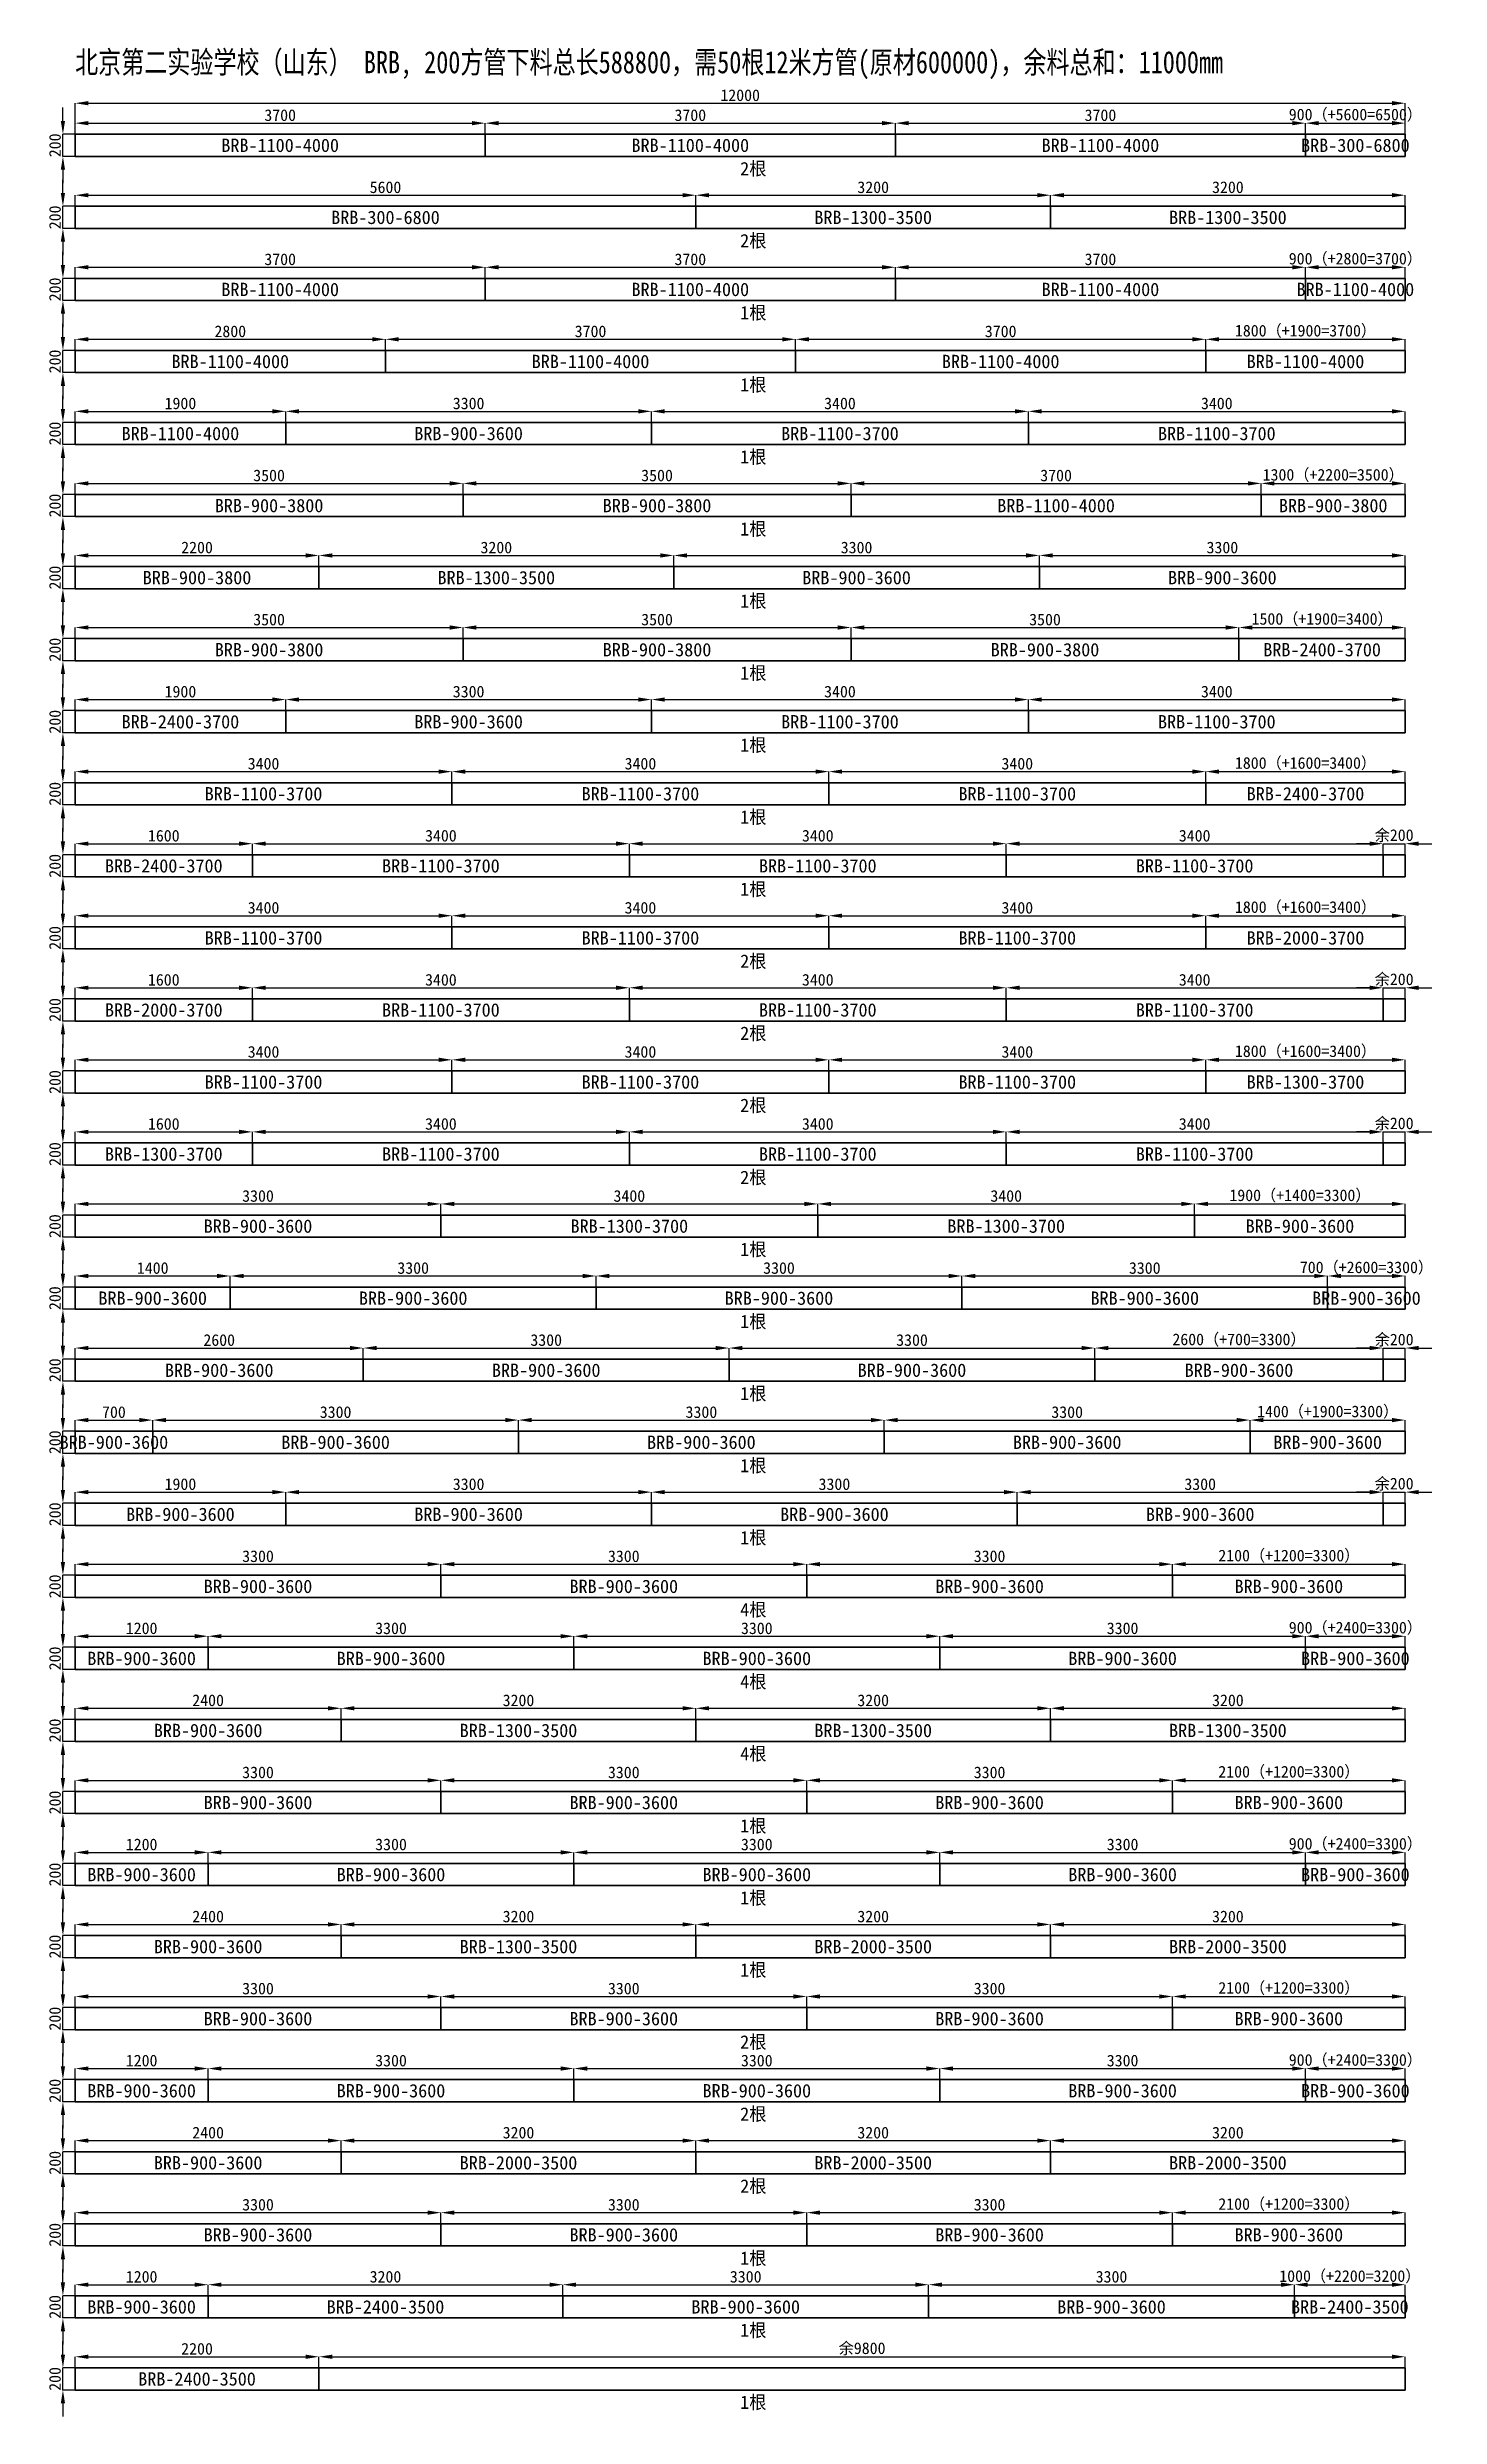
# Model space of a CAD drawing. Header units: metres. Extents: x -250 to 12310, y -21140 to 234.
import ezdxf
from ezdxf.enums import TextEntityAlignment as Align

# ---------------------------------------------------------------- set-up
doc = ezdxf.new("R2010")
doc.units = ezdxf.units.M
for name, color, linetype in [('DIMENSION', 3, 'Continuous'), ('TEXT', 3, 'Continuous'), ('TUBE', 3, 'Continuous')]:
    doc.layers.add(name, color=color, linetype=linetype)
doc.dimstyles.get("Standard").update_dxf_attribs({"dimscale": 30, "dimtxt": 3.5, "dimasz": 4, "dimexe": 1.25, "dimexo": 0, "dimtad": 1, "dimcen": 2.5, "dimazin": 3, "dimtfac": 1, "dimtmove": 0, "dimatfit": 3})

msp = doc.modelspace()

# ---------------------------------------------------------------- texts
at = {"layer": 'TEXT', "width": 0.8}
msp.add_text('北京第二实验学校（山东） BRB, 200方管下料总长588800，需50根12米方管(原材600000)，余料总和：11000mm', height=200, dxfattribs=at).set_placement((0, 0))
at = {"layer": 'TEXT'}
for s, p in [('BRB-1100-4000', (1850, -650)), ('BRB-1100-4000', (5550, -650)), ('BRB-1100-4000', (9250, -650)), ('BRB-300-6800', (11550, -650)), ('BRB-300-6800', (2800, -1300)), ('BRB-1300-3500', (7200, -1300)), ('BRB-1300-3500', (10400, -1300)), ('BRB-1100-4000', (1850, -1950)), ('BRB-1100-4000', (5550, -1950)), ('BRB-1100-4000', (9250, -1950)), ('BRB-1100-4000', (11550, -1950)), ('BRB-1100-4000', (1400, -2600)), ('BRB-1100-4000', (4650, -2600)), ('BRB-1100-4000', (8350, -2600)), ('BRB-1100-4000', (11100, -2600)), ('BRB-1100-4000', (950, -3250)), ('BRB-900-3600', (3550, -3250)), ('BRB-1100-3700', (6900, -3250)), ('BRB-1100-3700', (10300, -3250)), ('BRB-900-3800', (1750, -3900)), ('BRB-900-3800', (5250, -3900)), ('BRB-1100-4000', (8850, -3900)), ('BRB-900-3800', (11350, -3900)), ('BRB-900-3800', (1100, -4550)), ('BRB-1300-3500', (3800, -4550)), ('BRB-900-3600', (7050, -4550)), ('BRB-900-3600', (10350, -4550)), ('BRB-900-3800', (1750, -5200)), ('BRB-900-3800', (5250, -5200)), ('BRB-900-3800', (8750, -5200)), ('BRB-2400-3700', (11250, -5200)), ('BRB-2400-3700', (950, -5850)), ('BRB-900-3600', (3550, -5850)), ('BRB-1100-3700', (6900, -5850)), ('BRB-1100-3700', (10300, -5850)), ('BRB-1100-3700', (1700, -6500)), ('BRB-1100-3700', (5100, -6500)), ('BRB-1100-3700', (8500, -6500)), ('BRB-2400-3700', (11100, -6500)), ('BRB-2400-3700', (800, -7150)), ('BRB-1100-3700', (3300, -7150)), ('BRB-1100-3700', (6700, -7150)), ('BRB-1100-3700', (10100, -7150)), ('BRB-1100-3700', (1700, -7800)), ('BRB-1100-3700', (5100, -7800)), ('BRB-1100-3700', (8500, -7800)), ('BRB-2000-3700', (11100, -7800)), ('BRB-2000-3700', (800, -8450)), ('BRB-1100-3700', (3300, -8450)), ('BRB-1100-3700', (6700, -8450)), ('BRB-1100-3700', (10100, -8450)), ('BRB-1100-3700', (1700, -9100)), ('BRB-1100-3700', (5100, -9100)), ('BRB-1100-3700', (8500, -9100)), ('BRB-1300-3700', (11100, -9100)), ('BRB-1300-3700', (800, -9750)), ('BRB-1100-3700', (3300, -9750)), ('BRB-1100-3700', (6700, -9750)), ('BRB-1100-3700', (10100, -9750)), ('BRB-900-3600', (1650, -10400)), ('BRB-1300-3700', (5000, -10400)), ('BRB-1300-3700', (8400, -10400)), ('BRB-900-3600', (11050, -10400)), ('BRB-900-3600', (700, -11050)), ('BRB-900-3600', (3050, -11050)), ('BRB-900-3600', (6350, -11050)), ('BRB-900-3600', (9650, -11050)), ('BRB-900-3600', (11650, -11050)), ('BRB-900-3600', (1300, -11700)), ('BRB-900-3600', (4250, -11700)), ('BRB-900-3600', (7550, -11700)), ('BRB-900-3600', (10500, -11700)), ('BRB-900-3600', (350, -12350)), ('BRB-900-3600', (2350, -12350)), ('BRB-900-3600', (5650, -12350)), ('BRB-900-3600', (8950, -12350)), ('BRB-900-3600', (11300, -12350)), ('BRB-900-3600', (950, -13000)), ('BRB-900-3600', (3550, -13000)), ('BRB-900-3600', (6850, -13000)), ('BRB-900-3600', (10150, -13000)), ('BRB-900-3600', (1650, -13650)), ('BRB-900-3600', (4950, -13650)), ('BRB-900-3600', (8250, -13650)), ('BRB-900-3600', (10950, -13650)), ('BRB-900-3600', (600, -14300)), ('BRB-900-3600', (2850, -14300)), ('BRB-900-3600', (6150, -14300)), ('BRB-900-3600', (9450, -14300)), ('BRB-900-3600', (11550, -14300)), ('BRB-900-3600', (1200, -14950)), ('BRB-1300-3500', (4000, -14950)), ('BRB-1300-3500', (7200, -14950)), ('BRB-1300-3500', (10400, -14950)), ('BRB-900-3600', (1650, -15600)), ('BRB-900-3600', (4950, -15600)), ('BRB-900-3600', (8250, -15600)), ('BRB-900-3600', (10950, -15600)), ('BRB-900-3600', (600, -16250)), ('BRB-900-3600', (2850, -16250)), ('BRB-900-3600', (6150, -16250)), ('BRB-900-3600', (9450, -16250)), ('BRB-900-3600', (11550, -16250)), ('BRB-900-3600', (1200, -16900)), ('BRB-1300-3500', (4000, -16900)), ('BRB-2000-3500', (7200, -16900)), ('BRB-2000-3500', (10400, -16900)), ('BRB-900-3600', (1650, -17550)), ('BRB-900-3600', (4950, -17550)), ('BRB-900-3600', (8250, -17550)), ('BRB-900-3600', (10950, -17550)), ('BRB-900-3600', (600, -18200)), ('BRB-900-3600', (2850, -18200)), ('BRB-900-3600', (6150, -18200)), ('BRB-900-3600', (9450, -18200)), ('BRB-900-3600', (11550, -18200)), ('BRB-900-3600', (1200, -18850)), ('BRB-2000-3500', (4000, -18850)), ('BRB-2000-3500', (7200, -18850)), ('BRB-2000-3500', (10400, -18850)), ('BRB-900-3600', (1650, -19500)), ('BRB-900-3600', (4950, -19500)), ('BRB-900-3600', (8250, -19500)), ('BRB-900-3600', (10950, -19500)), ('BRB-900-3600', (600, -20150)), ('BRB-2400-3500', (2800, -20150)), ('BRB-900-3600', (6050, -20150)), ('BRB-900-3600', (9350, -20150)), ('BRB-2400-3500', (11500, -20150)), ('BRB-2400-3500', (1100, -20800))]:
    msp.add_text(s, height=120, dxfattribs=at).set_placement(p, align=Align.MIDDLE_CENTER)
for s, p in [('2根', (6000, -920)), ('2根', (6000, -1570)), ('1根', (6000, -2220)), ('1根', (6000, -2870)), ('1根', (6000, -3520)), ('1根', (6000, -4170)), ('1根', (6000, -4820)), ('1根', (6000, -5470)), ('1根', (6000, -6120)), ('1根', (6000, -6770)), ('1根', (6000, -7420)), ('2根', (6000, -8070)), ('2根', (6000, -8720)), ('2根', (6000, -9370)), ('2根', (6000, -10020)), ('1根', (6000, -10670)), ('1根', (6000, -11320)), ('1根', (6000, -11970)), ('1根', (6000, -12620)), ('1根', (6000, -13270)), ('4根', (6000, -13920)), ('4根', (6000, -14570)), ('4根', (6000, -15220)), ('1根', (6000, -15870)), ('1根', (6000, -16520)), ('1根', (6000, -17170)), ('2根', (6000, -17820)), ('2根', (6000, -18470)), ('2根', (6000, -19120)), ('1根', (6000, -19770)), ('1根', (6000, -20420)), ('1根', (6000, -21070))]:
    msp.add_text(s, height=120, dxfattribs=at).set_placement(p)

# ---------------------------------------------------------------- blocks, each defined once
blk = doc.blocks.new('_CLOSEDFILLED')
at = {"color": 0, "linetype": 'BYBLOCK'}
blk.add_solid([(-1, 0.16), (0, 0), (-1, -0.16)], dxfattribs=at)
blk = doc.blocks.new('*D1')
at = {"color": 0}
for p, q in [((-110, -430), (-110, -310)), ((-110, -750), (-110, -550)), ((-110, -870), (-110, -990))]:
    blk.add_line(p, q, dxfattribs=at)
at = {"color": 3}
for p, q in [((10, -550), (-110, -550)), ((10, -750), (-110, -750))]:
    blk.add_line(p, q, dxfattribs=at)
at = {"layer": 'Defpoints'}
for p in [(10, -550), (-110, -750), (10, -750)]:
    blk.add_point(p, dxfattribs=at)
at = {"layer": 'DIMENSION', "color": 0, "xscale": 120, "yscale": 120}
for p, rotation in [((-110, -550), 270), ((-110, -750), 90)]:
    blk.add_blockref('_CLOSEDFILLED', p, dxfattribs=dict(at, rotation=rotation))
at = {"layer": 'DIMENSION', "color": 3, "insert": (-181.25, -650), "char_height": 105, "attachment_point": 5, "rotation": 90}
blk.add_mtext('200', dxfattribs=at)
blk = doc.blocks.new('*D2')
at = {"color": 3}
for p, q in [((0, -550), (0, -270)), ((12000, -550), (12000, -270))]:
    blk.add_line(p, q, dxfattribs=at)
at = {"color": 0}
blk.add_line((120, -270), (11880, -270), dxfattribs=at)
at = {"layer": 'Defpoints'}
for p in [(0, -270), (0, -550), (12000, -550)]:
    blk.add_point(p, dxfattribs=at)
at = {"layer": 'DIMENSION', "color": 0, "xscale": 120, "yscale": 120, "rotation": 180}
blk.add_blockref('_CLOSEDFILLED', (0, -270), dxfattribs=at)
at = {"layer": 'DIMENSION', "color": 0, "xscale": 120, "yscale": 120}
blk.add_blockref('_CLOSEDFILLED', (12000, -270), dxfattribs=at)
at = {"layer": 'DIMENSION', "color": 3, "insert": (6000, -198.75), "char_height": 105, "attachment_point": 5}
blk.add_mtext('12000', dxfattribs=at)
blk = doc.blocks.new('*D3')
at = {"color": 3}
for p, q in [((0, -550), (0, -450)), ((3700, -550), (3700, -450))]:
    blk.add_line(p, q, dxfattribs=at)
at = {"color": 0}
blk.add_line((120, -450), (3580, -450), dxfattribs=at)
at = {"layer": 'Defpoints'}
for p in [(0, -450), (0, -550), (3700, -550)]:
    blk.add_point(p, dxfattribs=at)
at = {"layer": 'DIMENSION', "color": 0, "xscale": 120, "yscale": 120, "rotation": 180}
blk.add_blockref('_CLOSEDFILLED', (0, -450), dxfattribs=at)
at = {"layer": 'DIMENSION', "color": 0, "xscale": 120, "yscale": 120}
blk.add_blockref('_CLOSEDFILLED', (3700, -450), dxfattribs=at)
at = {"layer": 'DIMENSION', "color": 3, "insert": (1850, -378.75), "char_height": 105, "attachment_point": 5}
blk.add_mtext('3700', dxfattribs=at)
blk = doc.blocks.new('*D4')
at = {"color": 3}
for p, q in [((3700, -550), (3700, -450)), ((7400, -550), (7400, -450))]:
    blk.add_line(p, q, dxfattribs=at)
at = {"color": 0}
blk.add_line((3820, -450), (7280, -450), dxfattribs=at)
at = {"layer": 'Defpoints'}
for p in [(3700, -450), (3700, -550), (7400, -550)]:
    blk.add_point(p, dxfattribs=at)
at = {"layer": 'DIMENSION', "color": 0, "xscale": 120, "yscale": 120, "rotation": 180}
blk.add_blockref('_CLOSEDFILLED', (3700, -450), dxfattribs=at)
at = {"layer": 'DIMENSION', "color": 0, "xscale": 120, "yscale": 120}
blk.add_blockref('_CLOSEDFILLED', (7400, -450), dxfattribs=at)
at = {"layer": 'DIMENSION', "color": 3, "insert": (5550, -378.75), "char_height": 105, "attachment_point": 5}
blk.add_mtext('3700', dxfattribs=at)
blk = doc.blocks.new('*D5')
at = {"color": 3}
for p, q in [((7400, -550), (7400, -450)), ((11100, -550), (11100, -450))]:
    blk.add_line(p, q, dxfattribs=at)
at = {"color": 0}
blk.add_line((7520, -450), (10980, -450), dxfattribs=at)
at = {"layer": 'Defpoints'}
for p in [(7400, -450), (7400, -550), (11100, -550)]:
    blk.add_point(p, dxfattribs=at)
at = {"layer": 'DIMENSION', "color": 0, "xscale": 120, "yscale": 120, "rotation": 180}
blk.add_blockref('_CLOSEDFILLED', (7400, -450), dxfattribs=at)
at = {"layer": 'DIMENSION', "color": 0, "xscale": 120, "yscale": 120}
blk.add_blockref('_CLOSEDFILLED', (11100, -450), dxfattribs=at)
at = {"layer": 'DIMENSION', "color": 3, "insert": (9250, -378.75), "char_height": 105, "attachment_point": 5}
blk.add_mtext('3700', dxfattribs=at)
blk = doc.blocks.new('*D6')
at = {"color": 3}
for p, q in [((11100, -550), (11100, -450)), ((12000, -550), (12000, -450))]:
    blk.add_line(p, q, dxfattribs=at)
at = {"color": 0}
blk.add_line((11220, -450), (11880, -450), dxfattribs=at)
at = {"layer": 'Defpoints'}
for p in [(11100, -450), (11100, -550), (12000, -550)]:
    blk.add_point(p, dxfattribs=at)
at = {"layer": 'DIMENSION', "color": 0, "xscale": 120, "yscale": 120, "rotation": 180}
blk.add_blockref('_CLOSEDFILLED', (11100, -450), dxfattribs=at)
at = {"layer": 'DIMENSION', "color": 0, "xscale": 120, "yscale": 120}
blk.add_blockref('_CLOSEDFILLED', (12000, -450), dxfattribs=at)
at = {"layer": 'DIMENSION', "color": 3, "insert": (11550, -378.75), "char_height": 105, "attachment_point": 5}
blk.add_mtext('900（+5600=6500）', dxfattribs=at)
blk = doc.blocks.new('*D7')
at = {"color": 0}
for p, q in [((-110, -1080), (-110, -960)), ((-110, -1400), (-110, -1200)), ((-110, -1520), (-110, -1640))]:
    blk.add_line(p, q, dxfattribs=at)
at = {"color": 3}
for p, q in [((10, -1200), (-110, -1200)), ((10, -1400), (-110, -1400))]:
    blk.add_line(p, q, dxfattribs=at)
at = {"layer": 'Defpoints'}
for p in [(10, -1200), (-110, -1400), (10, -1400)]:
    blk.add_point(p, dxfattribs=at)
at = {"layer": 'DIMENSION', "color": 0, "xscale": 120, "yscale": 120}
for p, rotation in [((-110, -1200), 270), ((-110, -1400), 90)]:
    blk.add_blockref('_CLOSEDFILLED', p, dxfattribs=dict(at, rotation=rotation))
at = {"layer": 'DIMENSION', "color": 3, "insert": (-181.25, -1300), "char_height": 105, "attachment_point": 5, "rotation": 90}
blk.add_mtext('200', dxfattribs=at)
blk = doc.blocks.new('*D8')
at = {"color": 3}
for p, q in [((0, -1200), (0, -1100)), ((5600, -1200), (5600, -1100))]:
    blk.add_line(p, q, dxfattribs=at)
at = {"color": 0}
blk.add_line((120, -1100), (5480, -1100), dxfattribs=at)
at = {"layer": 'Defpoints'}
for p in [(0, -1100), (0, -1200), (5600, -1200)]:
    blk.add_point(p, dxfattribs=at)
at = {"layer": 'DIMENSION', "color": 0, "xscale": 120, "yscale": 120, "rotation": 180}
blk.add_blockref('_CLOSEDFILLED', (0, -1100), dxfattribs=at)
at = {"layer": 'DIMENSION', "color": 0, "xscale": 120, "yscale": 120}
blk.add_blockref('_CLOSEDFILLED', (5600, -1100), dxfattribs=at)
at = {"layer": 'DIMENSION', "color": 3, "insert": (2800, -1028.75), "char_height": 105, "attachment_point": 5}
blk.add_mtext('5600', dxfattribs=at)
blk = doc.blocks.new('*D9')
at = {"color": 3}
for p, q in [((5600, -1200), (5600, -1100)), ((8800, -1200), (8800, -1100))]:
    blk.add_line(p, q, dxfattribs=at)
at = {"color": 0}
blk.add_line((5720, -1100), (8680, -1100), dxfattribs=at)
at = {"layer": 'Defpoints'}
for p in [(5600, -1100), (5600, -1200), (8800, -1200)]:
    blk.add_point(p, dxfattribs=at)
at = {"layer": 'DIMENSION', "color": 0, "xscale": 120, "yscale": 120, "rotation": 180}
blk.add_blockref('_CLOSEDFILLED', (5600, -1100), dxfattribs=at)
at = {"layer": 'DIMENSION', "color": 0, "xscale": 120, "yscale": 120}
blk.add_blockref('_CLOSEDFILLED', (8800, -1100), dxfattribs=at)
at = {"layer": 'DIMENSION', "color": 3, "insert": (7200, -1028.75), "char_height": 105, "attachment_point": 5}
blk.add_mtext('3200', dxfattribs=at)
blk = doc.blocks.new('*D10')
at = {"color": 3}
for p, q in [((8800, -1200), (8800, -1100)), ((12000, -1200), (12000, -1100))]:
    blk.add_line(p, q, dxfattribs=at)
at = {"color": 0}
blk.add_line((8920, -1100), (11880, -1100), dxfattribs=at)
at = {"layer": 'Defpoints'}
for p in [(8800, -1100), (8800, -1200), (12000, -1200)]:
    blk.add_point(p, dxfattribs=at)
at = {"layer": 'DIMENSION', "color": 0, "xscale": 120, "yscale": 120, "rotation": 180}
blk.add_blockref('_CLOSEDFILLED', (8800, -1100), dxfattribs=at)
at = {"layer": 'DIMENSION', "color": 0, "xscale": 120, "yscale": 120}
blk.add_blockref('_CLOSEDFILLED', (12000, -1100), dxfattribs=at)
at = {"layer": 'DIMENSION', "color": 3, "insert": (10400, -1028.75), "char_height": 105, "attachment_point": 5}
blk.add_mtext('3200', dxfattribs=at)
blk = doc.blocks.new('*D11')
at = {"color": 0}
for p, q in [((-110, -1730), (-110, -1610)), ((-110, -2050), (-110, -1850)), ((-110, -2170), (-110, -2290))]:
    blk.add_line(p, q, dxfattribs=at)
at = {"color": 3}
for p, q in [((10, -1850), (-110, -1850)), ((10, -2050), (-110, -2050))]:
    blk.add_line(p, q, dxfattribs=at)
at = {"layer": 'Defpoints'}
for p in [(10, -1850), (-110, -2050), (10, -2050)]:
    blk.add_point(p, dxfattribs=at)
at = {"layer": 'DIMENSION', "color": 0, "xscale": 120, "yscale": 120}
for p, rotation in [((-110, -1850), 270), ((-110, -2050), 90)]:
    blk.add_blockref('_CLOSEDFILLED', p, dxfattribs=dict(at, rotation=rotation))
at = {"layer": 'DIMENSION', "color": 3, "insert": (-181.25, -1950), "char_height": 105, "attachment_point": 5, "rotation": 90}
blk.add_mtext('200', dxfattribs=at)
blk = doc.blocks.new('*D12')
at = {"color": 3}
for p, q in [((0, -1850), (0, -1750)), ((3700, -1850), (3700, -1750))]:
    blk.add_line(p, q, dxfattribs=at)
at = {"color": 0}
blk.add_line((120, -1750), (3580, -1750), dxfattribs=at)
at = {"layer": 'Defpoints'}
for p in [(0, -1750), (0, -1850), (3700, -1850)]:
    blk.add_point(p, dxfattribs=at)
at = {"layer": 'DIMENSION', "color": 0, "xscale": 120, "yscale": 120, "rotation": 180}
blk.add_blockref('_CLOSEDFILLED', (0, -1750), dxfattribs=at)
at = {"layer": 'DIMENSION', "color": 0, "xscale": 120, "yscale": 120}
blk.add_blockref('_CLOSEDFILLED', (3700, -1750), dxfattribs=at)
at = {"layer": 'DIMENSION', "color": 3, "insert": (1850, -1678.75), "char_height": 105, "attachment_point": 5}
blk.add_mtext('3700', dxfattribs=at)
blk = doc.blocks.new('*D13')
at = {"color": 3}
for p, q in [((3700, -1850), (3700, -1750)), ((7400, -1850), (7400, -1750))]:
    blk.add_line(p, q, dxfattribs=at)
at = {"color": 0}
blk.add_line((3820, -1750), (7280, -1750), dxfattribs=at)
at = {"layer": 'Defpoints'}
for p in [(3700, -1750), (3700, -1850), (7400, -1850)]:
    blk.add_point(p, dxfattribs=at)
at = {"layer": 'DIMENSION', "color": 0, "xscale": 120, "yscale": 120, "rotation": 180}
blk.add_blockref('_CLOSEDFILLED', (3700, -1750), dxfattribs=at)
at = {"layer": 'DIMENSION', "color": 0, "xscale": 120, "yscale": 120}
blk.add_blockref('_CLOSEDFILLED', (7400, -1750), dxfattribs=at)
at = {"layer": 'DIMENSION', "color": 3, "insert": (5550, -1678.75), "char_height": 105, "attachment_point": 5}
blk.add_mtext('3700', dxfattribs=at)
blk = doc.blocks.new('*D14')
at = {"color": 3}
for p, q in [((7400, -1850), (7400, -1750)), ((11100, -1850), (11100, -1750))]:
    blk.add_line(p, q, dxfattribs=at)
at = {"color": 0}
blk.add_line((7520, -1750), (10980, -1750), dxfattribs=at)
at = {"layer": 'Defpoints'}
for p in [(7400, -1750), (7400, -1850), (11100, -1850)]:
    blk.add_point(p, dxfattribs=at)
at = {"layer": 'DIMENSION', "color": 0, "xscale": 120, "yscale": 120, "rotation": 180}
blk.add_blockref('_CLOSEDFILLED', (7400, -1750), dxfattribs=at)
at = {"layer": 'DIMENSION', "color": 0, "xscale": 120, "yscale": 120}
blk.add_blockref('_CLOSEDFILLED', (11100, -1750), dxfattribs=at)
at = {"layer": 'DIMENSION', "color": 3, "insert": (9250, -1678.75), "char_height": 105, "attachment_point": 5}
blk.add_mtext('3700', dxfattribs=at)
blk = doc.blocks.new('*D15')
at = {"color": 3}
for p, q in [((11100, -1850), (11100, -1750)), ((12000, -1850), (12000, -1750))]:
    blk.add_line(p, q, dxfattribs=at)
at = {"color": 0}
blk.add_line((11220, -1750), (11880, -1750), dxfattribs=at)
at = {"layer": 'Defpoints'}
for p in [(11100, -1750), (11100, -1850), (12000, -1850)]:
    blk.add_point(p, dxfattribs=at)
at = {"layer": 'DIMENSION', "color": 0, "xscale": 120, "yscale": 120, "rotation": 180}
blk.add_blockref('_CLOSEDFILLED', (11100, -1750), dxfattribs=at)
at = {"layer": 'DIMENSION', "color": 0, "xscale": 120, "yscale": 120}
blk.add_blockref('_CLOSEDFILLED', (12000, -1750), dxfattribs=at)
at = {"layer": 'DIMENSION', "color": 3, "insert": (11550, -1678.75), "char_height": 105, "attachment_point": 5}
blk.add_mtext('900（+2800=3700）', dxfattribs=at)
blk = doc.blocks.new('*D16')
at = {"color": 0}
for p, q in [((-110, -2380), (-110, -2260)), ((-110, -2700), (-110, -2500)), ((-110, -2820), (-110, -2940))]:
    blk.add_line(p, q, dxfattribs=at)
at = {"color": 3}
for p, q in [((10, -2500), (-110, -2500)), ((10, -2700), (-110, -2700))]:
    blk.add_line(p, q, dxfattribs=at)
at = {"layer": 'Defpoints'}
for p in [(10, -2500), (-110, -2700), (10, -2700)]:
    blk.add_point(p, dxfattribs=at)
at = {"layer": 'DIMENSION', "color": 0, "xscale": 120, "yscale": 120}
for p, rotation in [((-110, -2500), 270), ((-110, -2700), 90)]:
    blk.add_blockref('_CLOSEDFILLED', p, dxfattribs=dict(at, rotation=rotation))
at = {"layer": 'DIMENSION', "color": 3, "insert": (-181.25, -2600), "char_height": 105, "attachment_point": 5, "rotation": 90}
blk.add_mtext('200', dxfattribs=at)
blk = doc.blocks.new('*D17')
at = {"color": 3}
for p, q in [((0, -2500), (0, -2400)), ((2800, -2500), (2800, -2400))]:
    blk.add_line(p, q, dxfattribs=at)
at = {"color": 0}
blk.add_line((120, -2400), (2680, -2400), dxfattribs=at)
at = {"layer": 'Defpoints'}
for p in [(0, -2400), (0, -2500), (2800, -2500)]:
    blk.add_point(p, dxfattribs=at)
at = {"layer": 'DIMENSION', "color": 0, "xscale": 120, "yscale": 120, "rotation": 180}
blk.add_blockref('_CLOSEDFILLED', (0, -2400), dxfattribs=at)
at = {"layer": 'DIMENSION', "color": 0, "xscale": 120, "yscale": 120}
blk.add_blockref('_CLOSEDFILLED', (2800, -2400), dxfattribs=at)
at = {"layer": 'DIMENSION', "color": 3, "insert": (1400, -2328.75), "char_height": 105, "attachment_point": 5}
blk.add_mtext('2800', dxfattribs=at)
blk = doc.blocks.new('*D18')
at = {"color": 3}
for p, q in [((2800, -2500), (2800, -2400)), ((6500, -2500), (6500, -2400))]:
    blk.add_line(p, q, dxfattribs=at)
at = {"color": 0}
blk.add_line((2920, -2400), (6380, -2400), dxfattribs=at)
at = {"layer": 'Defpoints'}
for p in [(2800, -2400), (2800, -2500), (6500, -2500)]:
    blk.add_point(p, dxfattribs=at)
at = {"layer": 'DIMENSION', "color": 0, "xscale": 120, "yscale": 120, "rotation": 180}
blk.add_blockref('_CLOSEDFILLED', (2800, -2400), dxfattribs=at)
at = {"layer": 'DIMENSION', "color": 0, "xscale": 120, "yscale": 120}
blk.add_blockref('_CLOSEDFILLED', (6500, -2400), dxfattribs=at)
at = {"layer": 'DIMENSION', "color": 3, "insert": (4650, -2328.75), "char_height": 105, "attachment_point": 5}
blk.add_mtext('3700', dxfattribs=at)
blk = doc.blocks.new('*D19')
at = {"color": 3}
for p, q in [((6500, -2500), (6500, -2400)), ((10200, -2500), (10200, -2400))]:
    blk.add_line(p, q, dxfattribs=at)
at = {"color": 0}
blk.add_line((6620, -2400), (10080, -2400), dxfattribs=at)
at = {"layer": 'Defpoints'}
for p in [(6500, -2400), (6500, -2500), (10200, -2500)]:
    blk.add_point(p, dxfattribs=at)
at = {"layer": 'DIMENSION', "color": 0, "xscale": 120, "yscale": 120, "rotation": 180}
blk.add_blockref('_CLOSEDFILLED', (6500, -2400), dxfattribs=at)
at = {"layer": 'DIMENSION', "color": 0, "xscale": 120, "yscale": 120}
blk.add_blockref('_CLOSEDFILLED', (10200, -2400), dxfattribs=at)
at = {"layer": 'DIMENSION', "color": 3, "insert": (8350, -2328.75), "char_height": 105, "attachment_point": 5}
blk.add_mtext('3700', dxfattribs=at)
blk = doc.blocks.new('*D20')
at = {"color": 3}
for p, q in [((10200, -2500), (10200, -2400)), ((12000, -2500), (12000, -2400))]:
    blk.add_line(p, q, dxfattribs=at)
at = {"color": 0}
blk.add_line((10320, -2400), (11880, -2400), dxfattribs=at)
at = {"layer": 'Defpoints'}
for p in [(10200, -2400), (10200, -2500), (12000, -2500)]:
    blk.add_point(p, dxfattribs=at)
at = {"layer": 'DIMENSION', "color": 0, "xscale": 120, "yscale": 120, "rotation": 180}
blk.add_blockref('_CLOSEDFILLED', (10200, -2400), dxfattribs=at)
at = {"layer": 'DIMENSION', "color": 0, "xscale": 120, "yscale": 120}
blk.add_blockref('_CLOSEDFILLED', (12000, -2400), dxfattribs=at)
at = {"layer": 'DIMENSION', "color": 3, "insert": (11100, -2328.75), "char_height": 105, "attachment_point": 5}
blk.add_mtext('1800（+1900=3700）', dxfattribs=at)
blk = doc.blocks.new('*D21')
at = {"color": 0}
for p, q in [((-110, -3030), (-110, -2910)), ((-110, -3350), (-110, -3150)), ((-110, -3470), (-110, -3590))]:
    blk.add_line(p, q, dxfattribs=at)
at = {"color": 3}
for p, q in [((10, -3150), (-110, -3150)), ((10, -3350), (-110, -3350))]:
    blk.add_line(p, q, dxfattribs=at)
at = {"layer": 'Defpoints'}
for p in [(10, -3150), (-110, -3350), (10, -3350)]:
    blk.add_point(p, dxfattribs=at)
at = {"layer": 'DIMENSION', "color": 0, "xscale": 120, "yscale": 120}
for p, rotation in [((-110, -3150), 270), ((-110, -3350), 90)]:
    blk.add_blockref('_CLOSEDFILLED', p, dxfattribs=dict(at, rotation=rotation))
at = {"layer": 'DIMENSION', "color": 3, "insert": (-181.25, -3250), "char_height": 105, "attachment_point": 5, "rotation": 90}
blk.add_mtext('200', dxfattribs=at)
blk = doc.blocks.new('*D22')
at = {"color": 3}
for p, q in [((0, -3150), (0, -3050)), ((1900, -3150), (1900, -3050))]:
    blk.add_line(p, q, dxfattribs=at)
at = {"color": 0}
blk.add_line((120, -3050), (1780, -3050), dxfattribs=at)
at = {"layer": 'Defpoints'}
for p in [(0, -3050), (0, -3150), (1900, -3150)]:
    blk.add_point(p, dxfattribs=at)
at = {"layer": 'DIMENSION', "color": 0, "xscale": 120, "yscale": 120, "rotation": 180}
blk.add_blockref('_CLOSEDFILLED', (0, -3050), dxfattribs=at)
at = {"layer": 'DIMENSION', "color": 0, "xscale": 120, "yscale": 120}
blk.add_blockref('_CLOSEDFILLED', (1900, -3050), dxfattribs=at)
at = {"layer": 'DIMENSION', "color": 3, "insert": (950, -2978.75), "char_height": 105, "attachment_point": 5}
blk.add_mtext('1900', dxfattribs=at)
blk = doc.blocks.new('*D23')
at = {"color": 3}
for p, q in [((1900, -3150), (1900, -3050)), ((5200, -3150), (5200, -3050))]:
    blk.add_line(p, q, dxfattribs=at)
at = {"color": 0}
blk.add_line((2020, -3050), (5080, -3050), dxfattribs=at)
at = {"layer": 'Defpoints'}
for p in [(1900, -3050), (1900, -3150), (5200, -3150)]:
    blk.add_point(p, dxfattribs=at)
at = {"layer": 'DIMENSION', "color": 0, "xscale": 120, "yscale": 120, "rotation": 180}
blk.add_blockref('_CLOSEDFILLED', (1900, -3050), dxfattribs=at)
at = {"layer": 'DIMENSION', "color": 0, "xscale": 120, "yscale": 120}
blk.add_blockref('_CLOSEDFILLED', (5200, -3050), dxfattribs=at)
at = {"layer": 'DIMENSION', "color": 3, "insert": (3550, -2978.75), "char_height": 105, "attachment_point": 5}
blk.add_mtext('3300', dxfattribs=at)
blk = doc.blocks.new('*D24')
at = {"color": 3}
for p, q in [((5200, -3150), (5200, -3050)), ((8600, -3150), (8600, -3050))]:
    blk.add_line(p, q, dxfattribs=at)
at = {"color": 0}
blk.add_line((5320, -3050), (8480, -3050), dxfattribs=at)
at = {"layer": 'Defpoints'}
for p in [(5200, -3050), (5200, -3150), (8600, -3150)]:
    blk.add_point(p, dxfattribs=at)
at = {"layer": 'DIMENSION', "color": 0, "xscale": 120, "yscale": 120, "rotation": 180}
blk.add_blockref('_CLOSEDFILLED', (5200, -3050), dxfattribs=at)
at = {"layer": 'DIMENSION', "color": 0, "xscale": 120, "yscale": 120}
blk.add_blockref('_CLOSEDFILLED', (8600, -3050), dxfattribs=at)
at = {"layer": 'DIMENSION', "color": 3, "insert": (6900, -2978.75), "char_height": 105, "attachment_point": 5}
blk.add_mtext('3400', dxfattribs=at)
blk = doc.blocks.new('*D25')
at = {"color": 3}
for p, q in [((8600, -3150), (8600, -3050)), ((12000, -3150), (12000, -3050))]:
    blk.add_line(p, q, dxfattribs=at)
at = {"color": 0}
blk.add_line((8720, -3050), (11880, -3050), dxfattribs=at)
at = {"layer": 'Defpoints'}
for p in [(8600, -3050), (8600, -3150), (12000, -3150)]:
    blk.add_point(p, dxfattribs=at)
at = {"layer": 'DIMENSION', "color": 0, "xscale": 120, "yscale": 120, "rotation": 180}
blk.add_blockref('_CLOSEDFILLED', (8600, -3050), dxfattribs=at)
at = {"layer": 'DIMENSION', "color": 0, "xscale": 120, "yscale": 120}
blk.add_blockref('_CLOSEDFILLED', (12000, -3050), dxfattribs=at)
at = {"layer": 'DIMENSION', "color": 3, "insert": (10300, -2978.75), "char_height": 105, "attachment_point": 5}
blk.add_mtext('3400', dxfattribs=at)
blk = doc.blocks.new('*D26')
at = {"color": 0}
for p, q in [((-110, -3680), (-110, -3560)), ((-110, -4000), (-110, -3800)), ((-110, -4120), (-110, -4240))]:
    blk.add_line(p, q, dxfattribs=at)
at = {"color": 3}
for p, q in [((10, -3800), (-110, -3800)), ((10, -4000), (-110, -4000))]:
    blk.add_line(p, q, dxfattribs=at)
at = {"layer": 'Defpoints'}
for p in [(10, -3800), (-110, -4000), (10, -4000)]:
    blk.add_point(p, dxfattribs=at)
at = {"layer": 'DIMENSION', "color": 0, "xscale": 120, "yscale": 120}
for p, rotation in [((-110, -3800), 270), ((-110, -4000), 90)]:
    blk.add_blockref('_CLOSEDFILLED', p, dxfattribs=dict(at, rotation=rotation))
at = {"layer": 'DIMENSION', "color": 3, "insert": (-181.25, -3900), "char_height": 105, "attachment_point": 5, "rotation": 90}
blk.add_mtext('200', dxfattribs=at)
blk = doc.blocks.new('*D27')
at = {"color": 3}
for p, q in [((0, -3800), (0, -3700)), ((3500, -3800), (3500, -3700))]:
    blk.add_line(p, q, dxfattribs=at)
at = {"color": 0}
blk.add_line((120, -3700), (3380, -3700), dxfattribs=at)
at = {"layer": 'Defpoints'}
for p in [(0, -3700), (0, -3800), (3500, -3800)]:
    blk.add_point(p, dxfattribs=at)
at = {"layer": 'DIMENSION', "color": 0, "xscale": 120, "yscale": 120, "rotation": 180}
blk.add_blockref('_CLOSEDFILLED', (0, -3700), dxfattribs=at)
at = {"layer": 'DIMENSION', "color": 0, "xscale": 120, "yscale": 120}
blk.add_blockref('_CLOSEDFILLED', (3500, -3700), dxfattribs=at)
at = {"layer": 'DIMENSION', "color": 3, "insert": (1750, -3628.75), "char_height": 105, "attachment_point": 5}
blk.add_mtext('3500', dxfattribs=at)
blk = doc.blocks.new('*D28')
at = {"color": 3}
for p, q in [((3500, -3800), (3500, -3700)), ((7000, -3800), (7000, -3700))]:
    blk.add_line(p, q, dxfattribs=at)
at = {"color": 0}
blk.add_line((3620, -3700), (6880, -3700), dxfattribs=at)
at = {"layer": 'Defpoints'}
for p in [(3500, -3700), (3500, -3800), (7000, -3800)]:
    blk.add_point(p, dxfattribs=at)
at = {"layer": 'DIMENSION', "color": 0, "xscale": 120, "yscale": 120, "rotation": 180}
blk.add_blockref('_CLOSEDFILLED', (3500, -3700), dxfattribs=at)
at = {"layer": 'DIMENSION', "color": 0, "xscale": 120, "yscale": 120}
blk.add_blockref('_CLOSEDFILLED', (7000, -3700), dxfattribs=at)
at = {"layer": 'DIMENSION', "color": 3, "insert": (5250, -3628.75), "char_height": 105, "attachment_point": 5}
blk.add_mtext('3500', dxfattribs=at)
blk = doc.blocks.new('*D29')
at = {"color": 3}
for p, q in [((7000, -3800), (7000, -3700)), ((10700, -3800), (10700, -3700))]:
    blk.add_line(p, q, dxfattribs=at)
at = {"color": 0}
blk.add_line((7120, -3700), (10580, -3700), dxfattribs=at)
at = {"layer": 'Defpoints'}
for p in [(7000, -3700), (7000, -3800), (10700, -3800)]:
    blk.add_point(p, dxfattribs=at)
at = {"layer": 'DIMENSION', "color": 0, "xscale": 120, "yscale": 120, "rotation": 180}
blk.add_blockref('_CLOSEDFILLED', (7000, -3700), dxfattribs=at)
at = {"layer": 'DIMENSION', "color": 0, "xscale": 120, "yscale": 120}
blk.add_blockref('_CLOSEDFILLED', (10700, -3700), dxfattribs=at)
at = {"layer": 'DIMENSION', "color": 3, "insert": (8850, -3628.75), "char_height": 105, "attachment_point": 5}
blk.add_mtext('3700', dxfattribs=at)
blk = doc.blocks.new('*D30')
at = {"color": 3}
for p, q in [((10700, -3800), (10700, -3700)), ((12000, -3800), (12000, -3700))]:
    blk.add_line(p, q, dxfattribs=at)
at = {"color": 0}
blk.add_line((10820, -3700), (11880, -3700), dxfattribs=at)
at = {"layer": 'Defpoints'}
for p in [(10700, -3700), (10700, -3800), (12000, -3800)]:
    blk.add_point(p, dxfattribs=at)
at = {"layer": 'DIMENSION', "color": 0, "xscale": 120, "yscale": 120, "rotation": 180}
blk.add_blockref('_CLOSEDFILLED', (10700, -3700), dxfattribs=at)
at = {"layer": 'DIMENSION', "color": 0, "xscale": 120, "yscale": 120}
blk.add_blockref('_CLOSEDFILLED', (12000, -3700), dxfattribs=at)
at = {"layer": 'DIMENSION', "color": 3, "insert": (11350, -3628.75), "char_height": 105, "attachment_point": 5}
blk.add_mtext('1300（+2200=3500）', dxfattribs=at)
blk = doc.blocks.new('*D31')
at = {"color": 0}
for p, q in [((-110, -4330), (-110, -4210)), ((-110, -4650), (-110, -4450)), ((-110, -4770), (-110, -4890))]:
    blk.add_line(p, q, dxfattribs=at)
at = {"color": 3}
for p, q in [((10, -4450), (-110, -4450)), ((10, -4650), (-110, -4650))]:
    blk.add_line(p, q, dxfattribs=at)
at = {"layer": 'Defpoints'}
for p in [(10, -4450), (-110, -4650), (10, -4650)]:
    blk.add_point(p, dxfattribs=at)
at = {"layer": 'DIMENSION', "color": 0, "xscale": 120, "yscale": 120}
for p, rotation in [((-110, -4450), 270), ((-110, -4650), 90)]:
    blk.add_blockref('_CLOSEDFILLED', p, dxfattribs=dict(at, rotation=rotation))
at = {"layer": 'DIMENSION', "color": 3, "insert": (-181.25, -4550), "char_height": 105, "attachment_point": 5, "rotation": 90}
blk.add_mtext('200', dxfattribs=at)
blk = doc.blocks.new('*D32')
at = {"color": 3}
for p, q in [((0, -4450), (0, -4350)), ((2200, -4450), (2200, -4350))]:
    blk.add_line(p, q, dxfattribs=at)
at = {"color": 0}
blk.add_line((120, -4350), (2080, -4350), dxfattribs=at)
at = {"layer": 'Defpoints'}
for p in [(0, -4350), (0, -4450), (2200, -4450)]:
    blk.add_point(p, dxfattribs=at)
at = {"layer": 'DIMENSION', "color": 0, "xscale": 120, "yscale": 120, "rotation": 180}
blk.add_blockref('_CLOSEDFILLED', (0, -4350), dxfattribs=at)
at = {"layer": 'DIMENSION', "color": 0, "xscale": 120, "yscale": 120}
blk.add_blockref('_CLOSEDFILLED', (2200, -4350), dxfattribs=at)
at = {"layer": 'DIMENSION', "color": 3, "insert": (1100, -4278.75), "char_height": 105, "attachment_point": 5}
blk.add_mtext('2200', dxfattribs=at)
blk = doc.blocks.new('*D33')
at = {"color": 3}
for p, q in [((2200, -4450), (2200, -4350)), ((5400, -4450), (5400, -4350))]:
    blk.add_line(p, q, dxfattribs=at)
at = {"color": 0}
blk.add_line((2320, -4350), (5280, -4350), dxfattribs=at)
at = {"layer": 'Defpoints'}
for p in [(2200, -4350), (2200, -4450), (5400, -4450)]:
    blk.add_point(p, dxfattribs=at)
at = {"layer": 'DIMENSION', "color": 0, "xscale": 120, "yscale": 120, "rotation": 180}
blk.add_blockref('_CLOSEDFILLED', (2200, -4350), dxfattribs=at)
at = {"layer": 'DIMENSION', "color": 0, "xscale": 120, "yscale": 120}
blk.add_blockref('_CLOSEDFILLED', (5400, -4350), dxfattribs=at)
at = {"layer": 'DIMENSION', "color": 3, "insert": (3800, -4278.75), "char_height": 105, "attachment_point": 5}
blk.add_mtext('3200', dxfattribs=at)
blk = doc.blocks.new('*D34')
at = {"color": 3}
for p, q in [((5400, -4450), (5400, -4350)), ((8700, -4450), (8700, -4350))]:
    blk.add_line(p, q, dxfattribs=at)
at = {"color": 0}
blk.add_line((5520, -4350), (8580, -4350), dxfattribs=at)
at = {"layer": 'Defpoints'}
for p in [(5400, -4350), (5400, -4450), (8700, -4450)]:
    blk.add_point(p, dxfattribs=at)
at = {"layer": 'DIMENSION', "color": 0, "xscale": 120, "yscale": 120, "rotation": 180}
blk.add_blockref('_CLOSEDFILLED', (5400, -4350), dxfattribs=at)
at = {"layer": 'DIMENSION', "color": 0, "xscale": 120, "yscale": 120}
blk.add_blockref('_CLOSEDFILLED', (8700, -4350), dxfattribs=at)
at = {"layer": 'DIMENSION', "color": 3, "insert": (7050, -4278.75), "char_height": 105, "attachment_point": 5}
blk.add_mtext('3300', dxfattribs=at)
blk = doc.blocks.new('*D35')
at = {"color": 3}
for p, q in [((8700, -4450), (8700, -4350)), ((12000, -4450), (12000, -4350))]:
    blk.add_line(p, q, dxfattribs=at)
at = {"color": 0}
blk.add_line((8820, -4350), (11880, -4350), dxfattribs=at)
at = {"layer": 'Defpoints'}
for p in [(8700, -4350), (8700, -4450), (12000, -4450)]:
    blk.add_point(p, dxfattribs=at)
at = {"layer": 'DIMENSION', "color": 0, "xscale": 120, "yscale": 120, "rotation": 180}
blk.add_blockref('_CLOSEDFILLED', (8700, -4350), dxfattribs=at)
at = {"layer": 'DIMENSION', "color": 0, "xscale": 120, "yscale": 120}
blk.add_blockref('_CLOSEDFILLED', (12000, -4350), dxfattribs=at)
at = {"layer": 'DIMENSION', "color": 3, "insert": (10350, -4278.75), "char_height": 105, "attachment_point": 5}
blk.add_mtext('3300', dxfattribs=at)
blk = doc.blocks.new('*D36')
at = {"color": 0}
for p, q in [((-110, -4980), (-110, -4860)), ((-110, -5300), (-110, -5100)), ((-110, -5420), (-110, -5540))]:
    blk.add_line(p, q, dxfattribs=at)
at = {"color": 3}
for p, q in [((10, -5100), (-110, -5100)), ((10, -5300), (-110, -5300))]:
    blk.add_line(p, q, dxfattribs=at)
at = {"layer": 'Defpoints'}
for p in [(10, -5100), (-110, -5300), (10, -5300)]:
    blk.add_point(p, dxfattribs=at)
at = {"layer": 'DIMENSION', "color": 0, "xscale": 120, "yscale": 120}
for p, rotation in [((-110, -5100), 270), ((-110, -5300), 90)]:
    blk.add_blockref('_CLOSEDFILLED', p, dxfattribs=dict(at, rotation=rotation))
at = {"layer": 'DIMENSION', "color": 3, "insert": (-181.25, -5200), "char_height": 105, "attachment_point": 5, "rotation": 90}
blk.add_mtext('200', dxfattribs=at)
blk = doc.blocks.new('*D37')
at = {"color": 3}
for p, q in [((0, -5100), (0, -5000)), ((3500, -5100), (3500, -5000))]:
    blk.add_line(p, q, dxfattribs=at)
at = {"color": 0}
blk.add_line((120, -5000), (3380, -5000), dxfattribs=at)
at = {"layer": 'Defpoints'}
for p in [(0, -5000), (0, -5100), (3500, -5100)]:
    blk.add_point(p, dxfattribs=at)
at = {"layer": 'DIMENSION', "color": 0, "xscale": 120, "yscale": 120, "rotation": 180}
blk.add_blockref('_CLOSEDFILLED', (0, -5000), dxfattribs=at)
at = {"layer": 'DIMENSION', "color": 0, "xscale": 120, "yscale": 120}
blk.add_blockref('_CLOSEDFILLED', (3500, -5000), dxfattribs=at)
at = {"layer": 'DIMENSION', "color": 3, "insert": (1750, -4928.75), "char_height": 105, "attachment_point": 5}
blk.add_mtext('3500', dxfattribs=at)
blk = doc.blocks.new('*D38')
at = {"color": 3}
for p, q in [((3500, -5100), (3500, -5000)), ((7000, -5100), (7000, -5000))]:
    blk.add_line(p, q, dxfattribs=at)
at = {"color": 0}
blk.add_line((3620, -5000), (6880, -5000), dxfattribs=at)
at = {"layer": 'Defpoints'}
for p in [(3500, -5000), (3500, -5100), (7000, -5100)]:
    blk.add_point(p, dxfattribs=at)
at = {"layer": 'DIMENSION', "color": 0, "xscale": 120, "yscale": 120, "rotation": 180}
blk.add_blockref('_CLOSEDFILLED', (3500, -5000), dxfattribs=at)
at = {"layer": 'DIMENSION', "color": 0, "xscale": 120, "yscale": 120}
blk.add_blockref('_CLOSEDFILLED', (7000, -5000), dxfattribs=at)
at = {"layer": 'DIMENSION', "color": 3, "insert": (5250, -4928.75), "char_height": 105, "attachment_point": 5}
blk.add_mtext('3500', dxfattribs=at)
blk = doc.blocks.new('*D39')
at = {"color": 3}
for p, q in [((7000, -5100), (7000, -5000)), ((10500, -5100), (10500, -5000))]:
    blk.add_line(p, q, dxfattribs=at)
at = {"color": 0}
blk.add_line((7120, -5000), (10380, -5000), dxfattribs=at)
at = {"layer": 'Defpoints'}
for p in [(7000, -5000), (7000, -5100), (10500, -5100)]:
    blk.add_point(p, dxfattribs=at)
at = {"layer": 'DIMENSION', "color": 0, "xscale": 120, "yscale": 120, "rotation": 180}
blk.add_blockref('_CLOSEDFILLED', (7000, -5000), dxfattribs=at)
at = {"layer": 'DIMENSION', "color": 0, "xscale": 120, "yscale": 120}
blk.add_blockref('_CLOSEDFILLED', (10500, -5000), dxfattribs=at)
at = {"layer": 'DIMENSION', "color": 3, "insert": (8750, -4928.75), "char_height": 105, "attachment_point": 5}
blk.add_mtext('3500', dxfattribs=at)
blk = doc.blocks.new('*D40')
at = {"color": 3}
for p, q in [((10500, -5100), (10500, -5000)), ((12000, -5100), (12000, -5000))]:
    blk.add_line(p, q, dxfattribs=at)
at = {"color": 0}
blk.add_line((10620, -5000), (11880, -5000), dxfattribs=at)
at = {"layer": 'Defpoints'}
for p in [(10500, -5000), (10500, -5100), (12000, -5100)]:
    blk.add_point(p, dxfattribs=at)
at = {"layer": 'DIMENSION', "color": 0, "xscale": 120, "yscale": 120, "rotation": 180}
blk.add_blockref('_CLOSEDFILLED', (10500, -5000), dxfattribs=at)
at = {"layer": 'DIMENSION', "color": 0, "xscale": 120, "yscale": 120}
blk.add_blockref('_CLOSEDFILLED', (12000, -5000), dxfattribs=at)
at = {"layer": 'DIMENSION', "color": 3, "insert": (11250, -4928.75), "char_height": 105, "attachment_point": 5}
blk.add_mtext('1500（+1900=3400）', dxfattribs=at)
blk = doc.blocks.new('*D41')
at = {"color": 0}
for p, q in [((-110, -5630), (-110, -5510)), ((-110, -5950), (-110, -5750)), ((-110, -6070), (-110, -6190))]:
    blk.add_line(p, q, dxfattribs=at)
at = {"color": 3}
for p, q in [((10, -5750), (-110, -5750)), ((10, -5950), (-110, -5950))]:
    blk.add_line(p, q, dxfattribs=at)
at = {"layer": 'Defpoints'}
for p in [(10, -5750), (-110, -5950), (10, -5950)]:
    blk.add_point(p, dxfattribs=at)
at = {"layer": 'DIMENSION', "color": 0, "xscale": 120, "yscale": 120}
for p, rotation in [((-110, -5750), 270), ((-110, -5950), 90)]:
    blk.add_blockref('_CLOSEDFILLED', p, dxfattribs=dict(at, rotation=rotation))
at = {"layer": 'DIMENSION', "color": 3, "insert": (-181.25, -5850), "char_height": 105, "attachment_point": 5, "rotation": 90}
blk.add_mtext('200', dxfattribs=at)
blk = doc.blocks.new('*D42')
at = {"color": 3}
for p, q in [((0, -5750), (0, -5650)), ((1900, -5750), (1900, -5650))]:
    blk.add_line(p, q, dxfattribs=at)
at = {"color": 0}
blk.add_line((120, -5650), (1780, -5650), dxfattribs=at)
at = {"layer": 'Defpoints'}
for p in [(0, -5650), (0, -5750), (1900, -5750)]:
    blk.add_point(p, dxfattribs=at)
at = {"layer": 'DIMENSION', "color": 0, "xscale": 120, "yscale": 120, "rotation": 180}
blk.add_blockref('_CLOSEDFILLED', (0, -5650), dxfattribs=at)
at = {"layer": 'DIMENSION', "color": 0, "xscale": 120, "yscale": 120}
blk.add_blockref('_CLOSEDFILLED', (1900, -5650), dxfattribs=at)
at = {"layer": 'DIMENSION', "color": 3, "insert": (950, -5578.75), "char_height": 105, "attachment_point": 5}
blk.add_mtext('1900', dxfattribs=at)
blk = doc.blocks.new('*D43')
at = {"color": 3}
for p, q in [((1900, -5750), (1900, -5650)), ((5200, -5750), (5200, -5650))]:
    blk.add_line(p, q, dxfattribs=at)
at = {"color": 0}
blk.add_line((2020, -5650), (5080, -5650), dxfattribs=at)
at = {"layer": 'Defpoints'}
for p in [(1900, -5650), (1900, -5750), (5200, -5750)]:
    blk.add_point(p, dxfattribs=at)
at = {"layer": 'DIMENSION', "color": 0, "xscale": 120, "yscale": 120, "rotation": 180}
blk.add_blockref('_CLOSEDFILLED', (1900, -5650), dxfattribs=at)
at = {"layer": 'DIMENSION', "color": 0, "xscale": 120, "yscale": 120}
blk.add_blockref('_CLOSEDFILLED', (5200, -5650), dxfattribs=at)
at = {"layer": 'DIMENSION', "color": 3, "insert": (3550, -5578.75), "char_height": 105, "attachment_point": 5}
blk.add_mtext('3300', dxfattribs=at)
blk = doc.blocks.new('*D44')
at = {"color": 3}
for p, q in [((5200, -5750), (5200, -5650)), ((8600, -5750), (8600, -5650))]:
    blk.add_line(p, q, dxfattribs=at)
at = {"color": 0}
blk.add_line((5320, -5650), (8480, -5650), dxfattribs=at)
at = {"layer": 'Defpoints'}
for p in [(5200, -5650), (5200, -5750), (8600, -5750)]:
    blk.add_point(p, dxfattribs=at)
at = {"layer": 'DIMENSION', "color": 0, "xscale": 120, "yscale": 120, "rotation": 180}
blk.add_blockref('_CLOSEDFILLED', (5200, -5650), dxfattribs=at)
at = {"layer": 'DIMENSION', "color": 0, "xscale": 120, "yscale": 120}
blk.add_blockref('_CLOSEDFILLED', (8600, -5650), dxfattribs=at)
at = {"layer": 'DIMENSION', "color": 3, "insert": (6900, -5578.75), "char_height": 105, "attachment_point": 5}
blk.add_mtext('3400', dxfattribs=at)
blk = doc.blocks.new('*D45')
at = {"color": 3}
for p, q in [((8600, -5750), (8600, -5650)), ((12000, -5750), (12000, -5650))]:
    blk.add_line(p, q, dxfattribs=at)
at = {"color": 0}
blk.add_line((8720, -5650), (11880, -5650), dxfattribs=at)
at = {"layer": 'Defpoints'}
for p in [(8600, -5650), (8600, -5750), (12000, -5750)]:
    blk.add_point(p, dxfattribs=at)
at = {"layer": 'DIMENSION', "color": 0, "xscale": 120, "yscale": 120, "rotation": 180}
blk.add_blockref('_CLOSEDFILLED', (8600, -5650), dxfattribs=at)
at = {"layer": 'DIMENSION', "color": 0, "xscale": 120, "yscale": 120}
blk.add_blockref('_CLOSEDFILLED', (12000, -5650), dxfattribs=at)
at = {"layer": 'DIMENSION', "color": 3, "insert": (10300, -5578.75), "char_height": 105, "attachment_point": 5}
blk.add_mtext('3400', dxfattribs=at)
blk = doc.blocks.new('*D46')
at = {"color": 0}
for p, q in [((-110, -6280), (-110, -6160)), ((-110, -6600), (-110, -6400)), ((-110, -6720), (-110, -6840))]:
    blk.add_line(p, q, dxfattribs=at)
at = {"color": 3}
for p, q in [((10, -6400), (-110, -6400)), ((10, -6600), (-110, -6600))]:
    blk.add_line(p, q, dxfattribs=at)
at = {"layer": 'Defpoints'}
for p in [(10, -6400), (-110, -6600), (10, -6600)]:
    blk.add_point(p, dxfattribs=at)
at = {"layer": 'DIMENSION', "color": 0, "xscale": 120, "yscale": 120}
for p, rotation in [((-110, -6400), 270), ((-110, -6600), 90)]:
    blk.add_blockref('_CLOSEDFILLED', p, dxfattribs=dict(at, rotation=rotation))
at = {"layer": 'DIMENSION', "color": 3, "insert": (-181.25, -6500), "char_height": 105, "attachment_point": 5, "rotation": 90}
blk.add_mtext('200', dxfattribs=at)
blk = doc.blocks.new('*D47')
at = {"color": 3}
for p, q in [((0, -6400), (0, -6300)), ((3400, -6400), (3400, -6300))]:
    blk.add_line(p, q, dxfattribs=at)
at = {"color": 0}
blk.add_line((120, -6300), (3280, -6300), dxfattribs=at)
at = {"layer": 'Defpoints'}
for p in [(0, -6300), (0, -6400), (3400, -6400)]:
    blk.add_point(p, dxfattribs=at)
at = {"layer": 'DIMENSION', "color": 0, "xscale": 120, "yscale": 120, "rotation": 180}
blk.add_blockref('_CLOSEDFILLED', (0, -6300), dxfattribs=at)
at = {"layer": 'DIMENSION', "color": 0, "xscale": 120, "yscale": 120}
blk.add_blockref('_CLOSEDFILLED', (3400, -6300), dxfattribs=at)
at = {"layer": 'DIMENSION', "color": 3, "insert": (1700, -6228.75), "char_height": 105, "attachment_point": 5}
blk.add_mtext('3400', dxfattribs=at)
blk = doc.blocks.new('*D48')
at = {"color": 3}
for p, q in [((3400, -6400), (3400, -6300)), ((6800, -6400), (6800, -6300))]:
    blk.add_line(p, q, dxfattribs=at)
at = {"color": 0}
blk.add_line((3520, -6300), (6680, -6300), dxfattribs=at)
at = {"layer": 'Defpoints'}
for p in [(3400, -6300), (3400, -6400), (6800, -6400)]:
    blk.add_point(p, dxfattribs=at)
at = {"layer": 'DIMENSION', "color": 0, "xscale": 120, "yscale": 120, "rotation": 180}
blk.add_blockref('_CLOSEDFILLED', (3400, -6300), dxfattribs=at)
at = {"layer": 'DIMENSION', "color": 0, "xscale": 120, "yscale": 120}
blk.add_blockref('_CLOSEDFILLED', (6800, -6300), dxfattribs=at)
at = {"layer": 'DIMENSION', "color": 3, "insert": (5100, -6228.75), "char_height": 105, "attachment_point": 5}
blk.add_mtext('3400', dxfattribs=at)
blk = doc.blocks.new('*D49')
at = {"color": 3}
for p, q in [((6800, -6400), (6800, -6300)), ((10200, -6400), (10200, -6300))]:
    blk.add_line(p, q, dxfattribs=at)
at = {"color": 0}
blk.add_line((6920, -6300), (10080, -6300), dxfattribs=at)
at = {"layer": 'Defpoints'}
for p in [(6800, -6300), (6800, -6400), (10200, -6400)]:
    blk.add_point(p, dxfattribs=at)
at = {"layer": 'DIMENSION', "color": 0, "xscale": 120, "yscale": 120, "rotation": 180}
blk.add_blockref('_CLOSEDFILLED', (6800, -6300), dxfattribs=at)
at = {"layer": 'DIMENSION', "color": 0, "xscale": 120, "yscale": 120}
blk.add_blockref('_CLOSEDFILLED', (10200, -6300), dxfattribs=at)
at = {"layer": 'DIMENSION', "color": 3, "insert": (8500, -6228.75), "char_height": 105, "attachment_point": 5}
blk.add_mtext('3400', dxfattribs=at)
blk = doc.blocks.new('*D50')
at = {"color": 3}
for p, q in [((10200, -6400), (10200, -6300)), ((12000, -6400), (12000, -6300))]:
    blk.add_line(p, q, dxfattribs=at)
at = {"color": 0}
blk.add_line((10320, -6300), (11880, -6300), dxfattribs=at)
at = {"layer": 'Defpoints'}
for p in [(10200, -6300), (10200, -6400), (12000, -6400)]:
    blk.add_point(p, dxfattribs=at)
at = {"layer": 'DIMENSION', "color": 0, "xscale": 120, "yscale": 120, "rotation": 180}
blk.add_blockref('_CLOSEDFILLED', (10200, -6300), dxfattribs=at)
at = {"layer": 'DIMENSION', "color": 0, "xscale": 120, "yscale": 120}
blk.add_blockref('_CLOSEDFILLED', (12000, -6300), dxfattribs=at)
at = {"layer": 'DIMENSION', "color": 3, "insert": (11100, -6228.75), "char_height": 105, "attachment_point": 5}
blk.add_mtext('1800（+1600=3400）', dxfattribs=at)
blk = doc.blocks.new('*D51')
at = {"color": 0}
for p, q in [((-110, -6930), (-110, -6810)), ((-110, -7250), (-110, -7050)), ((-110, -7370), (-110, -7490))]:
    blk.add_line(p, q, dxfattribs=at)
at = {"color": 3}
for p, q in [((10, -7050), (-110, -7050)), ((10, -7250), (-110, -7250))]:
    blk.add_line(p, q, dxfattribs=at)
at = {"layer": 'Defpoints'}
for p in [(10, -7050), (-110, -7250), (10, -7250)]:
    blk.add_point(p, dxfattribs=at)
at = {"layer": 'DIMENSION', "color": 0, "xscale": 120, "yscale": 120}
for p, rotation in [((-110, -7050), 270), ((-110, -7250), 90)]:
    blk.add_blockref('_CLOSEDFILLED', p, dxfattribs=dict(at, rotation=rotation))
at = {"layer": 'DIMENSION', "color": 3, "insert": (-181.25, -7150), "char_height": 105, "attachment_point": 5, "rotation": 90}
blk.add_mtext('200', dxfattribs=at)
blk = doc.blocks.new('*D52')
at = {"color": 3}
for p, q in [((0, -7050), (0, -6950)), ((1600, -7050), (1600, -6950))]:
    blk.add_line(p, q, dxfattribs=at)
at = {"color": 0}
blk.add_line((120, -6950), (1480, -6950), dxfattribs=at)
at = {"layer": 'Defpoints'}
for p in [(0, -6950), (0, -7050), (1600, -7050)]:
    blk.add_point(p, dxfattribs=at)
at = {"layer": 'DIMENSION', "color": 0, "xscale": 120, "yscale": 120, "rotation": 180}
blk.add_blockref('_CLOSEDFILLED', (0, -6950), dxfattribs=at)
at = {"layer": 'DIMENSION', "color": 0, "xscale": 120, "yscale": 120}
blk.add_blockref('_CLOSEDFILLED', (1600, -6950), dxfattribs=at)
at = {"layer": 'DIMENSION', "color": 3, "insert": (800, -6878.75), "char_height": 105, "attachment_point": 5}
blk.add_mtext('1600', dxfattribs=at)
blk = doc.blocks.new('*D53')
at = {"color": 3}
for p, q in [((1600, -7050), (1600, -6950)), ((5000, -7050), (5000, -6950))]:
    blk.add_line(p, q, dxfattribs=at)
at = {"color": 0}
blk.add_line((1720, -6950), (4880, -6950), dxfattribs=at)
at = {"layer": 'Defpoints'}
for p in [(1600, -6950), (1600, -7050), (5000, -7050)]:
    blk.add_point(p, dxfattribs=at)
at = {"layer": 'DIMENSION', "color": 0, "xscale": 120, "yscale": 120, "rotation": 180}
blk.add_blockref('_CLOSEDFILLED', (1600, -6950), dxfattribs=at)
at = {"layer": 'DIMENSION', "color": 0, "xscale": 120, "yscale": 120}
blk.add_blockref('_CLOSEDFILLED', (5000, -6950), dxfattribs=at)
at = {"layer": 'DIMENSION', "color": 3, "insert": (3300, -6878.75), "char_height": 105, "attachment_point": 5}
blk.add_mtext('3400', dxfattribs=at)
blk = doc.blocks.new('*D54')
at = {"color": 3}
for p, q in [((5000, -7050), (5000, -6950)), ((8400, -7050), (8400, -6950))]:
    blk.add_line(p, q, dxfattribs=at)
at = {"color": 0}
blk.add_line((5120, -6950), (8280, -6950), dxfattribs=at)
at = {"layer": 'Defpoints'}
for p in [(5000, -6950), (5000, -7050), (8400, -7050)]:
    blk.add_point(p, dxfattribs=at)
at = {"layer": 'DIMENSION', "color": 0, "xscale": 120, "yscale": 120, "rotation": 180}
blk.add_blockref('_CLOSEDFILLED', (5000, -6950), dxfattribs=at)
at = {"layer": 'DIMENSION', "color": 0, "xscale": 120, "yscale": 120}
blk.add_blockref('_CLOSEDFILLED', (8400, -6950), dxfattribs=at)
at = {"layer": 'DIMENSION', "color": 3, "insert": (6700, -6878.75), "char_height": 105, "attachment_point": 5}
blk.add_mtext('3400', dxfattribs=at)
blk = doc.blocks.new('*D55')
at = {"color": 3}
for p, q in [((8400, -7050), (8400, -6950)), ((11800, -7050), (11800, -6950))]:
    blk.add_line(p, q, dxfattribs=at)
at = {"color": 0}
blk.add_line((8520, -6950), (11680, -6950), dxfattribs=at)
at = {"layer": 'Defpoints'}
for p in [(8400, -6950), (8400, -7050), (11800, -7050)]:
    blk.add_point(p, dxfattribs=at)
at = {"layer": 'DIMENSION', "color": 0, "xscale": 120, "yscale": 120, "rotation": 180}
blk.add_blockref('_CLOSEDFILLED', (8400, -6950), dxfattribs=at)
at = {"layer": 'DIMENSION', "color": 0, "xscale": 120, "yscale": 120}
blk.add_blockref('_CLOSEDFILLED', (11800, -6950), dxfattribs=at)
at = {"layer": 'DIMENSION', "color": 3, "insert": (10100, -6878.75), "char_height": 105, "attachment_point": 5}
blk.add_mtext('3400', dxfattribs=at)
blk = doc.blocks.new('*D56')
at = {"color": 0}
for p, q in [((11680, -6950), (11560, -6950)), ((11800, -6950), (12000, -6950)), ((12120, -6950), (12240, -6950))]:
    blk.add_line(p, q, dxfattribs=at)
at = {"color": 3}
for p, q in [((11800, -7050), (11800, -6950)), ((12000, -7050), (12000, -6950))]:
    blk.add_line(p, q, dxfattribs=at)
at = {"layer": 'Defpoints'}
for p in [(11800, -6950), (11800, -7050), (12000, -7050)]:
    blk.add_point(p, dxfattribs=at)
at = {"layer": 'DIMENSION', "color": 0, "xscale": 120, "yscale": 120}
blk.add_blockref('_CLOSEDFILLED', (11800, -6950), dxfattribs=at)
at = {"layer": 'DIMENSION', "color": 0, "xscale": 120, "yscale": 120, "rotation": 180}
blk.add_blockref('_CLOSEDFILLED', (12000, -6950), dxfattribs=at)
at = {"layer": 'DIMENSION', "color": 3, "insert": (11900, -6878.75), "char_height": 105, "attachment_point": 5}
blk.add_mtext('余200', dxfattribs=at)
blk = doc.blocks.new('*D57')
at = {"color": 0}
for p, q in [((-110, -7580), (-110, -7460)), ((-110, -7900), (-110, -7700)), ((-110, -8020), (-110, -8140))]:
    blk.add_line(p, q, dxfattribs=at)
at = {"color": 3}
for p, q in [((10, -7700), (-110, -7700)), ((10, -7900), (-110, -7900))]:
    blk.add_line(p, q, dxfattribs=at)
at = {"layer": 'Defpoints'}
for p in [(-110, -7900), (10, -7700), (10, -7900)]:
    blk.add_point(p, dxfattribs=at)
at = {"layer": 'DIMENSION', "color": 0, "xscale": 120, "yscale": 120}
for p, rotation in [((-110, -7700), 270), ((-110, -7900), 90)]:
    blk.add_blockref('_CLOSEDFILLED', p, dxfattribs=dict(at, rotation=rotation))
at = {"layer": 'DIMENSION', "color": 3, "insert": (-181.25, -7800), "char_height": 105, "attachment_point": 5, "rotation": 90}
blk.add_mtext('200', dxfattribs=at)
blk = doc.blocks.new('*D58')
at = {"color": 3}
for p, q in [((0, -7700), (0, -7600)), ((3400, -7700), (3400, -7600))]:
    blk.add_line(p, q, dxfattribs=at)
at = {"color": 0}
blk.add_line((120, -7600), (3280, -7600), dxfattribs=at)
at = {"layer": 'Defpoints'}
for p in [(0, -7600), (0, -7700), (3400, -7700)]:
    blk.add_point(p, dxfattribs=at)
at = {"layer": 'DIMENSION', "color": 0, "xscale": 120, "yscale": 120, "rotation": 180}
blk.add_blockref('_CLOSEDFILLED', (0, -7600), dxfattribs=at)
at = {"layer": 'DIMENSION', "color": 0, "xscale": 120, "yscale": 120}
blk.add_blockref('_CLOSEDFILLED', (3400, -7600), dxfattribs=at)
at = {"layer": 'DIMENSION', "color": 3, "insert": (1700, -7528.75), "char_height": 105, "attachment_point": 5}
blk.add_mtext('3400', dxfattribs=at)
blk = doc.blocks.new('*D59')
at = {"color": 3}
for p, q in [((3400, -7700), (3400, -7600)), ((6800, -7700), (6800, -7600))]:
    blk.add_line(p, q, dxfattribs=at)
at = {"color": 0}
blk.add_line((3520, -7600), (6680, -7600), dxfattribs=at)
at = {"layer": 'Defpoints'}
for p in [(3400, -7600), (3400, -7700), (6800, -7700)]:
    blk.add_point(p, dxfattribs=at)
at = {"layer": 'DIMENSION', "color": 0, "xscale": 120, "yscale": 120, "rotation": 180}
blk.add_blockref('_CLOSEDFILLED', (3400, -7600), dxfattribs=at)
at = {"layer": 'DIMENSION', "color": 0, "xscale": 120, "yscale": 120}
blk.add_blockref('_CLOSEDFILLED', (6800, -7600), dxfattribs=at)
at = {"layer": 'DIMENSION', "color": 3, "insert": (5100, -7528.75), "char_height": 105, "attachment_point": 5}
blk.add_mtext('3400', dxfattribs=at)
blk = doc.blocks.new('*D60')
at = {"color": 3}
for p, q in [((6800, -7700), (6800, -7600)), ((10200, -7700), (10200, -7600))]:
    blk.add_line(p, q, dxfattribs=at)
at = {"color": 0}
blk.add_line((6920, -7600), (10080, -7600), dxfattribs=at)
at = {"layer": 'Defpoints'}
for p in [(6800, -7600), (6800, -7700), (10200, -7700)]:
    blk.add_point(p, dxfattribs=at)
at = {"layer": 'DIMENSION', "color": 0, "xscale": 120, "yscale": 120, "rotation": 180}
blk.add_blockref('_CLOSEDFILLED', (6800, -7600), dxfattribs=at)
at = {"layer": 'DIMENSION', "color": 0, "xscale": 120, "yscale": 120}
blk.add_blockref('_CLOSEDFILLED', (10200, -7600), dxfattribs=at)
at = {"layer": 'DIMENSION', "color": 3, "insert": (8500, -7528.75), "char_height": 105, "attachment_point": 5}
blk.add_mtext('3400', dxfattribs=at)
blk = doc.blocks.new('*D61')
at = {"color": 3}
for p, q in [((10200, -7700), (10200, -7600)), ((12000, -7700), (12000, -7600))]:
    blk.add_line(p, q, dxfattribs=at)
at = {"color": 0}
blk.add_line((10320, -7600), (11880, -7600), dxfattribs=at)
at = {"layer": 'Defpoints'}
for p in [(10200, -7600), (10200, -7700), (12000, -7700)]:
    blk.add_point(p, dxfattribs=at)
at = {"layer": 'DIMENSION', "color": 0, "xscale": 120, "yscale": 120, "rotation": 180}
blk.add_blockref('_CLOSEDFILLED', (10200, -7600), dxfattribs=at)
at = {"layer": 'DIMENSION', "color": 0, "xscale": 120, "yscale": 120}
blk.add_blockref('_CLOSEDFILLED', (12000, -7600), dxfattribs=at)
at = {"layer": 'DIMENSION', "color": 3, "insert": (11100, -7528.75), "char_height": 105, "attachment_point": 5}
blk.add_mtext('1800（+1600=3400）', dxfattribs=at)
blk = doc.blocks.new('*D62')
at = {"color": 0}
for p, q in [((-110, -8230), (-110, -8110)), ((-110, -8550), (-110, -8350)), ((-110, -8670), (-110, -8790))]:
    blk.add_line(p, q, dxfattribs=at)
at = {"color": 3}
for p, q in [((10, -8350), (-110, -8350)), ((10, -8550), (-110, -8550))]:
    blk.add_line(p, q, dxfattribs=at)
at = {"layer": 'Defpoints'}
for p in [(10, -8350), (-110, -8550), (10, -8550)]:
    blk.add_point(p, dxfattribs=at)
at = {"layer": 'DIMENSION', "color": 0, "xscale": 120, "yscale": 120}
for p, rotation in [((-110, -8350), 270), ((-110, -8550), 90)]:
    blk.add_blockref('_CLOSEDFILLED', p, dxfattribs=dict(at, rotation=rotation))
at = {"layer": 'DIMENSION', "color": 3, "insert": (-181.25, -8450), "char_height": 105, "attachment_point": 5, "rotation": 90}
blk.add_mtext('200', dxfattribs=at)
blk = doc.blocks.new('*D63')
at = {"color": 3}
for p, q in [((0, -8350), (0, -8250)), ((1600, -8350), (1600, -8250))]:
    blk.add_line(p, q, dxfattribs=at)
at = {"color": 0}
blk.add_line((120, -8250), (1480, -8250), dxfattribs=at)
at = {"layer": 'Defpoints'}
for p in [(0, -8250), (0, -8350), (1600, -8350)]:
    blk.add_point(p, dxfattribs=at)
at = {"layer": 'DIMENSION', "color": 0, "xscale": 120, "yscale": 120, "rotation": 180}
blk.add_blockref('_CLOSEDFILLED', (0, -8250), dxfattribs=at)
at = {"layer": 'DIMENSION', "color": 0, "xscale": 120, "yscale": 120}
blk.add_blockref('_CLOSEDFILLED', (1600, -8250), dxfattribs=at)
at = {"layer": 'DIMENSION', "color": 3, "insert": (800, -8178.75), "char_height": 105, "attachment_point": 5}
blk.add_mtext('1600', dxfattribs=at)
blk = doc.blocks.new('*D64')
at = {"color": 3}
for p, q in [((1600, -8350), (1600, -8250)), ((5000, -8350), (5000, -8250))]:
    blk.add_line(p, q, dxfattribs=at)
at = {"color": 0}
blk.add_line((1720, -8250), (4880, -8250), dxfattribs=at)
at = {"layer": 'Defpoints'}
for p in [(1600, -8250), (1600, -8350), (5000, -8350)]:
    blk.add_point(p, dxfattribs=at)
at = {"layer": 'DIMENSION', "color": 0, "xscale": 120, "yscale": 120, "rotation": 180}
blk.add_blockref('_CLOSEDFILLED', (1600, -8250), dxfattribs=at)
at = {"layer": 'DIMENSION', "color": 0, "xscale": 120, "yscale": 120}
blk.add_blockref('_CLOSEDFILLED', (5000, -8250), dxfattribs=at)
at = {"layer": 'DIMENSION', "color": 3, "insert": (3300, -8178.75), "char_height": 105, "attachment_point": 5}
blk.add_mtext('3400', dxfattribs=at)
blk = doc.blocks.new('*D65')
at = {"color": 3}
for p, q in [((5000, -8350), (5000, -8250)), ((8400, -8350), (8400, -8250))]:
    blk.add_line(p, q, dxfattribs=at)
at = {"color": 0}
blk.add_line((5120, -8250), (8280, -8250), dxfattribs=at)
at = {"layer": 'Defpoints'}
for p in [(5000, -8250), (5000, -8350), (8400, -8350)]:
    blk.add_point(p, dxfattribs=at)
at = {"layer": 'DIMENSION', "color": 0, "xscale": 120, "yscale": 120, "rotation": 180}
blk.add_blockref('_CLOSEDFILLED', (5000, -8250), dxfattribs=at)
at = {"layer": 'DIMENSION', "color": 0, "xscale": 120, "yscale": 120}
blk.add_blockref('_CLOSEDFILLED', (8400, -8250), dxfattribs=at)
at = {"layer": 'DIMENSION', "color": 3, "insert": (6700, -8178.75), "char_height": 105, "attachment_point": 5}
blk.add_mtext('3400', dxfattribs=at)
blk = doc.blocks.new('*D66')
at = {"color": 3}
for p, q in [((8400, -8350), (8400, -8250)), ((11800, -8350), (11800, -8250))]:
    blk.add_line(p, q, dxfattribs=at)
at = {"color": 0}
blk.add_line((8520, -8250), (11680, -8250), dxfattribs=at)
at = {"layer": 'Defpoints'}
for p in [(8400, -8250), (8400, -8350), (11800, -8350)]:
    blk.add_point(p, dxfattribs=at)
at = {"layer": 'DIMENSION', "color": 0, "xscale": 120, "yscale": 120, "rotation": 180}
blk.add_blockref('_CLOSEDFILLED', (8400, -8250), dxfattribs=at)
at = {"layer": 'DIMENSION', "color": 0, "xscale": 120, "yscale": 120}
blk.add_blockref('_CLOSEDFILLED', (11800, -8250), dxfattribs=at)
at = {"layer": 'DIMENSION', "color": 3, "insert": (10100, -8178.75), "char_height": 105, "attachment_point": 5}
blk.add_mtext('3400', dxfattribs=at)
blk = doc.blocks.new('*D67')
at = {"color": 0}
for p, q in [((11680, -8250), (11560, -8250)), ((11800, -8250), (12000, -8250)), ((12120, -8250), (12240, -8250))]:
    blk.add_line(p, q, dxfattribs=at)
at = {"color": 3}
for p, q in [((11800, -8350), (11800, -8250)), ((12000, -8350), (12000, -8250))]:
    blk.add_line(p, q, dxfattribs=at)
at = {"layer": 'Defpoints'}
for p in [(11800, -8250), (11800, -8350), (12000, -8350)]:
    blk.add_point(p, dxfattribs=at)
at = {"layer": 'DIMENSION', "color": 0, "xscale": 120, "yscale": 120}
blk.add_blockref('_CLOSEDFILLED', (11800, -8250), dxfattribs=at)
at = {"layer": 'DIMENSION', "color": 0, "xscale": 120, "yscale": 120, "rotation": 180}
blk.add_blockref('_CLOSEDFILLED', (12000, -8250), dxfattribs=at)
at = {"layer": 'DIMENSION', "color": 3, "insert": (11900, -8178.75), "char_height": 105, "attachment_point": 5}
blk.add_mtext('余200', dxfattribs=at)
blk = doc.blocks.new('*D68')
at = {"color": 0}
for p, q in [((-110, -8880), (-110, -8760)), ((-110, -9200), (-110, -9000)), ((-110, -9320), (-110, -9440))]:
    blk.add_line(p, q, dxfattribs=at)
at = {"color": 3}
for p, q in [((10, -9000), (-110, -9000)), ((10, -9200), (-110, -9200))]:
    blk.add_line(p, q, dxfattribs=at)
at = {"layer": 'Defpoints'}
for p in [(10, -9000), (-110, -9200), (10, -9200)]:
    blk.add_point(p, dxfattribs=at)
at = {"layer": 'DIMENSION', "color": 0, "xscale": 120, "yscale": 120}
for p, rotation in [((-110, -9000), 270), ((-110, -9200), 90)]:
    blk.add_blockref('_CLOSEDFILLED', p, dxfattribs=dict(at, rotation=rotation))
at = {"layer": 'DIMENSION', "color": 3, "insert": (-181.25, -9100), "char_height": 105, "attachment_point": 5, "rotation": 90}
blk.add_mtext('200', dxfattribs=at)
blk = doc.blocks.new('*D69')
at = {"color": 3}
for p, q in [((0, -9000), (0, -8900)), ((3400, -9000), (3400, -8900))]:
    blk.add_line(p, q, dxfattribs=at)
at = {"color": 0}
blk.add_line((120, -8900), (3280, -8900), dxfattribs=at)
at = {"layer": 'Defpoints'}
for p in [(0, -8900), (0, -9000), (3400, -9000)]:
    blk.add_point(p, dxfattribs=at)
at = {"layer": 'DIMENSION', "color": 0, "xscale": 120, "yscale": 120, "rotation": 180}
blk.add_blockref('_CLOSEDFILLED', (0, -8900), dxfattribs=at)
at = {"layer": 'DIMENSION', "color": 0, "xscale": 120, "yscale": 120}
blk.add_blockref('_CLOSEDFILLED', (3400, -8900), dxfattribs=at)
at = {"layer": 'DIMENSION', "color": 3, "insert": (1700, -8828.75), "char_height": 105, "attachment_point": 5}
blk.add_mtext('3400', dxfattribs=at)
blk = doc.blocks.new('*D70')
at = {"color": 3}
for p, q in [((3400, -9000), (3400, -8900)), ((6800, -9000), (6800, -8900))]:
    blk.add_line(p, q, dxfattribs=at)
at = {"color": 0}
blk.add_line((3520, -8900), (6680, -8900), dxfattribs=at)
at = {"layer": 'Defpoints'}
for p in [(3400, -8900), (3400, -9000), (6800, -9000)]:
    blk.add_point(p, dxfattribs=at)
at = {"layer": 'DIMENSION', "color": 0, "xscale": 120, "yscale": 120, "rotation": 180}
blk.add_blockref('_CLOSEDFILLED', (3400, -8900), dxfattribs=at)
at = {"layer": 'DIMENSION', "color": 0, "xscale": 120, "yscale": 120}
blk.add_blockref('_CLOSEDFILLED', (6800, -8900), dxfattribs=at)
at = {"layer": 'DIMENSION', "color": 3, "insert": (5100, -8828.75), "char_height": 105, "attachment_point": 5}
blk.add_mtext('3400', dxfattribs=at)
blk = doc.blocks.new('*D71')
at = {"color": 3}
for p, q in [((6800, -9000), (6800, -8900)), ((10200, -9000), (10200, -8900))]:
    blk.add_line(p, q, dxfattribs=at)
at = {"color": 0}
blk.add_line((6920, -8900), (10080, -8900), dxfattribs=at)
at = {"layer": 'Defpoints'}
for p in [(6800, -8900), (6800, -9000), (10200, -9000)]:
    blk.add_point(p, dxfattribs=at)
at = {"layer": 'DIMENSION', "color": 0, "xscale": 120, "yscale": 120, "rotation": 180}
blk.add_blockref('_CLOSEDFILLED', (6800, -8900), dxfattribs=at)
at = {"layer": 'DIMENSION', "color": 0, "xscale": 120, "yscale": 120}
blk.add_blockref('_CLOSEDFILLED', (10200, -8900), dxfattribs=at)
at = {"layer": 'DIMENSION', "color": 3, "insert": (8500, -8828.75), "char_height": 105, "attachment_point": 5}
blk.add_mtext('3400', dxfattribs=at)
blk = doc.blocks.new('*D72')
at = {"color": 3}
for p, q in [((10200, -9000), (10200, -8900)), ((12000, -9000), (12000, -8900))]:
    blk.add_line(p, q, dxfattribs=at)
at = {"color": 0}
blk.add_line((10320, -8900), (11880, -8900), dxfattribs=at)
at = {"layer": 'Defpoints'}
for p in [(10200, -8900), (10200, -9000), (12000, -9000)]:
    blk.add_point(p, dxfattribs=at)
at = {"layer": 'DIMENSION', "color": 0, "xscale": 120, "yscale": 120, "rotation": 180}
blk.add_blockref('_CLOSEDFILLED', (10200, -8900), dxfattribs=at)
at = {"layer": 'DIMENSION', "color": 0, "xscale": 120, "yscale": 120}
blk.add_blockref('_CLOSEDFILLED', (12000, -8900), dxfattribs=at)
at = {"layer": 'DIMENSION', "color": 3, "insert": (11100, -8828.75), "char_height": 105, "attachment_point": 5}
blk.add_mtext('1800（+1600=3400）', dxfattribs=at)
blk = doc.blocks.new('*D73')
at = {"color": 0}
for p, q in [((-110, -9530), (-110, -9410)), ((-110, -9850), (-110, -9650)), ((-110, -9970), (-110, -10090))]:
    blk.add_line(p, q, dxfattribs=at)
at = {"color": 3}
for p, q in [((10, -9650), (-110, -9650)), ((10, -9850), (-110, -9850))]:
    blk.add_line(p, q, dxfattribs=at)
at = {"layer": 'Defpoints'}
for p in [(10, -9650), (-110, -9850), (10, -9850)]:
    blk.add_point(p, dxfattribs=at)
at = {"layer": 'DIMENSION', "color": 0, "xscale": 120, "yscale": 120}
for p, rotation in [((-110, -9650), 270), ((-110, -9850), 90)]:
    blk.add_blockref('_CLOSEDFILLED', p, dxfattribs=dict(at, rotation=rotation))
at = {"layer": 'DIMENSION', "color": 3, "insert": (-181.25, -9750), "char_height": 105, "attachment_point": 5, "rotation": 90}
blk.add_mtext('200', dxfattribs=at)
blk = doc.blocks.new('*D74')
at = {"color": 3}
for p, q in [((0, -9650), (0, -9550)), ((1600, -9650), (1600, -9550))]:
    blk.add_line(p, q, dxfattribs=at)
at = {"color": 0}
blk.add_line((120, -9550), (1480, -9550), dxfattribs=at)
at = {"layer": 'Defpoints'}
for p in [(0, -9550), (0, -9650), (1600, -9650)]:
    blk.add_point(p, dxfattribs=at)
at = {"layer": 'DIMENSION', "color": 0, "xscale": 120, "yscale": 120, "rotation": 180}
blk.add_blockref('_CLOSEDFILLED', (0, -9550), dxfattribs=at)
at = {"layer": 'DIMENSION', "color": 0, "xscale": 120, "yscale": 120}
blk.add_blockref('_CLOSEDFILLED', (1600, -9550), dxfattribs=at)
at = {"layer": 'DIMENSION', "color": 3, "insert": (800, -9478.75), "char_height": 105, "attachment_point": 5}
blk.add_mtext('1600', dxfattribs=at)
blk = doc.blocks.new('*D75')
at = {"color": 3}
for p, q in [((1600, -9650), (1600, -9550)), ((5000, -9650), (5000, -9550))]:
    blk.add_line(p, q, dxfattribs=at)
at = {"color": 0}
blk.add_line((1720, -9550), (4880, -9550), dxfattribs=at)
at = {"layer": 'Defpoints'}
for p in [(1600, -9550), (1600, -9650), (5000, -9650)]:
    blk.add_point(p, dxfattribs=at)
at = {"layer": 'DIMENSION', "color": 0, "xscale": 120, "yscale": 120, "rotation": 180}
blk.add_blockref('_CLOSEDFILLED', (1600, -9550), dxfattribs=at)
at = {"layer": 'DIMENSION', "color": 0, "xscale": 120, "yscale": 120}
blk.add_blockref('_CLOSEDFILLED', (5000, -9550), dxfattribs=at)
at = {"layer": 'DIMENSION', "color": 3, "insert": (3300, -9478.75), "char_height": 105, "attachment_point": 5}
blk.add_mtext('3400', dxfattribs=at)
blk = doc.blocks.new('*D76')
at = {"color": 3}
for p, q in [((5000, -9650), (5000, -9550)), ((8400, -9650), (8400, -9550))]:
    blk.add_line(p, q, dxfattribs=at)
at = {"color": 0}
blk.add_line((5120, -9550), (8280, -9550), dxfattribs=at)
at = {"layer": 'Defpoints'}
for p in [(5000, -9550), (5000, -9650), (8400, -9650)]:
    blk.add_point(p, dxfattribs=at)
at = {"layer": 'DIMENSION', "color": 0, "xscale": 120, "yscale": 120, "rotation": 180}
blk.add_blockref('_CLOSEDFILLED', (5000, -9550), dxfattribs=at)
at = {"layer": 'DIMENSION', "color": 0, "xscale": 120, "yscale": 120}
blk.add_blockref('_CLOSEDFILLED', (8400, -9550), dxfattribs=at)
at = {"layer": 'DIMENSION', "color": 3, "insert": (6700, -9478.75), "char_height": 105, "attachment_point": 5}
blk.add_mtext('3400', dxfattribs=at)
blk = doc.blocks.new('*D77')
at = {"color": 3}
for p, q in [((8400, -9650), (8400, -9550)), ((11800, -9650), (11800, -9550))]:
    blk.add_line(p, q, dxfattribs=at)
at = {"color": 0}
blk.add_line((8520, -9550), (11680, -9550), dxfattribs=at)
at = {"layer": 'Defpoints'}
for p in [(8400, -9550), (8400, -9650), (11800, -9650)]:
    blk.add_point(p, dxfattribs=at)
at = {"layer": 'DIMENSION', "color": 0, "xscale": 120, "yscale": 120, "rotation": 180}
blk.add_blockref('_CLOSEDFILLED', (8400, -9550), dxfattribs=at)
at = {"layer": 'DIMENSION', "color": 0, "xscale": 120, "yscale": 120}
blk.add_blockref('_CLOSEDFILLED', (11800, -9550), dxfattribs=at)
at = {"layer": 'DIMENSION', "color": 3, "insert": (10100, -9478.75), "char_height": 105, "attachment_point": 5}
blk.add_mtext('3400', dxfattribs=at)
blk = doc.blocks.new('*D78')
at = {"color": 0}
for p, q in [((11680, -9550), (11560, -9550)), ((11800, -9550), (12000, -9550)), ((12120, -9550), (12240, -9550))]:
    blk.add_line(p, q, dxfattribs=at)
at = {"color": 3}
for p, q in [((11800, -9650), (11800, -9550)), ((12000, -9650), (12000, -9550))]:
    blk.add_line(p, q, dxfattribs=at)
at = {"layer": 'Defpoints'}
for p in [(11800, -9550), (11800, -9650), (12000, -9650)]:
    blk.add_point(p, dxfattribs=at)
at = {"layer": 'DIMENSION', "color": 0, "xscale": 120, "yscale": 120}
blk.add_blockref('_CLOSEDFILLED', (11800, -9550), dxfattribs=at)
at = {"layer": 'DIMENSION', "color": 0, "xscale": 120, "yscale": 120, "rotation": 180}
blk.add_blockref('_CLOSEDFILLED', (12000, -9550), dxfattribs=at)
at = {"layer": 'DIMENSION', "color": 3, "insert": (11900, -9478.75), "char_height": 105, "attachment_point": 5}
blk.add_mtext('余200', dxfattribs=at)
blk = doc.blocks.new('*D79')
at = {"color": 0}
for p, q in [((-110, -10180), (-110, -10060)), ((-110, -10500), (-110, -10300)), ((-110, -10620), (-110, -10740))]:
    blk.add_line(p, q, dxfattribs=at)
at = {"color": 3}
for p, q in [((10, -10300), (-110, -10300)), ((10, -10500), (-110, -10500))]:
    blk.add_line(p, q, dxfattribs=at)
at = {"layer": 'Defpoints'}
for p in [(10, -10300), (-110, -10500), (10, -10500)]:
    blk.add_point(p, dxfattribs=at)
at = {"layer": 'DIMENSION', "color": 0, "xscale": 120, "yscale": 120}
for p, rotation in [((-110, -10300), 270), ((-110, -10500), 90)]:
    blk.add_blockref('_CLOSEDFILLED', p, dxfattribs=dict(at, rotation=rotation))
at = {"layer": 'DIMENSION', "color": 3, "insert": (-181.25, -10400), "char_height": 105, "attachment_point": 5, "rotation": 90}
blk.add_mtext('200', dxfattribs=at)
blk = doc.blocks.new('*D80')
at = {"color": 3}
for p, q in [((0, -10300), (0, -10200)), ((3300, -10300), (3300, -10200))]:
    blk.add_line(p, q, dxfattribs=at)
at = {"color": 0}
blk.add_line((120, -10200), (3180, -10200), dxfattribs=at)
at = {"layer": 'Defpoints'}
for p in [(0, -10200), (0, -10300), (3300, -10300)]:
    blk.add_point(p, dxfattribs=at)
at = {"layer": 'DIMENSION', "color": 0, "xscale": 120, "yscale": 120, "rotation": 180}
blk.add_blockref('_CLOSEDFILLED', (0, -10200), dxfattribs=at)
at = {"layer": 'DIMENSION', "color": 0, "xscale": 120, "yscale": 120}
blk.add_blockref('_CLOSEDFILLED', (3300, -10200), dxfattribs=at)
at = {"layer": 'DIMENSION', "color": 3, "insert": (1650, -10128.75), "char_height": 105, "attachment_point": 5}
blk.add_mtext('3300', dxfattribs=at)
blk = doc.blocks.new('*D81')
at = {"color": 3}
for p, q in [((3300, -10300), (3300, -10200)), ((6700, -10300), (6700, -10200))]:
    blk.add_line(p, q, dxfattribs=at)
at = {"color": 0}
blk.add_line((3420, -10200), (6580, -10200), dxfattribs=at)
at = {"layer": 'Defpoints'}
for p in [(3300, -10200), (3300, -10300), (6700, -10300)]:
    blk.add_point(p, dxfattribs=at)
at = {"layer": 'DIMENSION', "color": 0, "xscale": 120, "yscale": 120, "rotation": 180}
blk.add_blockref('_CLOSEDFILLED', (3300, -10200), dxfattribs=at)
at = {"layer": 'DIMENSION', "color": 0, "xscale": 120, "yscale": 120}
blk.add_blockref('_CLOSEDFILLED', (6700, -10200), dxfattribs=at)
at = {"layer": 'DIMENSION', "color": 3, "insert": (5000, -10128.75), "char_height": 105, "attachment_point": 5}
blk.add_mtext('3400', dxfattribs=at)
blk = doc.blocks.new('*D82')
at = {"color": 3}
for p, q in [((6700, -10300), (6700, -10200)), ((10100, -10300), (10100, -10200))]:
    blk.add_line(p, q, dxfattribs=at)
at = {"color": 0}
blk.add_line((6820, -10200), (9980, -10200), dxfattribs=at)
at = {"layer": 'Defpoints'}
for p in [(6700, -10200), (6700, -10300), (10100, -10300)]:
    blk.add_point(p, dxfattribs=at)
at = {"layer": 'DIMENSION', "color": 0, "xscale": 120, "yscale": 120, "rotation": 180}
blk.add_blockref('_CLOSEDFILLED', (6700, -10200), dxfattribs=at)
at = {"layer": 'DIMENSION', "color": 0, "xscale": 120, "yscale": 120}
blk.add_blockref('_CLOSEDFILLED', (10100, -10200), dxfattribs=at)
at = {"layer": 'DIMENSION', "color": 3, "insert": (8400, -10128.75), "char_height": 105, "attachment_point": 5}
blk.add_mtext('3400', dxfattribs=at)
blk = doc.blocks.new('*D83')
at = {"color": 3}
for p, q in [((10100, -10300), (10100, -10200)), ((12000, -10300), (12000, -10200))]:
    blk.add_line(p, q, dxfattribs=at)
at = {"color": 0}
blk.add_line((10220, -10200), (11880, -10200), dxfattribs=at)
at = {"layer": 'Defpoints'}
for p in [(10100, -10200), (10100, -10300), (12000, -10300)]:
    blk.add_point(p, dxfattribs=at)
at = {"layer": 'DIMENSION', "color": 0, "xscale": 120, "yscale": 120, "rotation": 180}
blk.add_blockref('_CLOSEDFILLED', (10100, -10200), dxfattribs=at)
at = {"layer": 'DIMENSION', "color": 0, "xscale": 120, "yscale": 120}
blk.add_blockref('_CLOSEDFILLED', (12000, -10200), dxfattribs=at)
at = {"layer": 'DIMENSION', "color": 3, "insert": (11050, -10128.75), "char_height": 105, "attachment_point": 5}
blk.add_mtext('1900（+1400=3300）', dxfattribs=at)
blk = doc.blocks.new('*D84')
at = {"color": 0}
for p, q in [((-110, -10830), (-110, -10710)), ((-110, -11150), (-110, -10950)), ((-110, -11270), (-110, -11390))]:
    blk.add_line(p, q, dxfattribs=at)
at = {"color": 3}
for p, q in [((10, -10950), (-110, -10950)), ((10, -11150), (-110, -11150))]:
    blk.add_line(p, q, dxfattribs=at)
at = {"layer": 'Defpoints'}
for p in [(10, -10950), (-110, -11150), (10, -11150)]:
    blk.add_point(p, dxfattribs=at)
at = {"layer": 'DIMENSION', "color": 0, "xscale": 120, "yscale": 120}
for p, rotation in [((-110, -10950), 270), ((-110, -11150), 90)]:
    blk.add_blockref('_CLOSEDFILLED', p, dxfattribs=dict(at, rotation=rotation))
at = {"layer": 'DIMENSION', "color": 3, "insert": (-181.25, -11050), "char_height": 105, "attachment_point": 5, "rotation": 90}
blk.add_mtext('200', dxfattribs=at)
blk = doc.blocks.new('*D85')
at = {"color": 3}
for p, q in [((0, -10950), (0, -10850)), ((1400, -10950), (1400, -10850))]:
    blk.add_line(p, q, dxfattribs=at)
at = {"color": 0}
blk.add_line((120, -10850), (1280, -10850), dxfattribs=at)
at = {"layer": 'Defpoints'}
for p in [(0, -10850), (0, -10950), (1400, -10950)]:
    blk.add_point(p, dxfattribs=at)
at = {"layer": 'DIMENSION', "color": 0, "xscale": 120, "yscale": 120, "rotation": 180}
blk.add_blockref('_CLOSEDFILLED', (0, -10850), dxfattribs=at)
at = {"layer": 'DIMENSION', "color": 0, "xscale": 120, "yscale": 120}
blk.add_blockref('_CLOSEDFILLED', (1400, -10850), dxfattribs=at)
at = {"layer": 'DIMENSION', "color": 3, "insert": (700, -10778.75), "char_height": 105, "attachment_point": 5}
blk.add_mtext('1400', dxfattribs=at)
blk = doc.blocks.new('*D86')
at = {"color": 3}
for p, q in [((1400, -10950), (1400, -10850)), ((4700, -10950), (4700, -10850))]:
    blk.add_line(p, q, dxfattribs=at)
at = {"color": 0}
blk.add_line((1520, -10850), (4580, -10850), dxfattribs=at)
at = {"layer": 'Defpoints'}
for p in [(1400, -10850), (1400, -10950), (4700, -10950)]:
    blk.add_point(p, dxfattribs=at)
at = {"layer": 'DIMENSION', "color": 0, "xscale": 120, "yscale": 120, "rotation": 180}
blk.add_blockref('_CLOSEDFILLED', (1400, -10850), dxfattribs=at)
at = {"layer": 'DIMENSION', "color": 0, "xscale": 120, "yscale": 120}
blk.add_blockref('_CLOSEDFILLED', (4700, -10850), dxfattribs=at)
at = {"layer": 'DIMENSION', "color": 3, "insert": (3050, -10778.75), "char_height": 105, "attachment_point": 5}
blk.add_mtext('3300', dxfattribs=at)
blk = doc.blocks.new('*D87')
at = {"color": 3}
for p, q in [((4700, -10950), (4700, -10850)), ((8000, -10950), (8000, -10850))]:
    blk.add_line(p, q, dxfattribs=at)
at = {"color": 0}
blk.add_line((4820, -10850), (7880, -10850), dxfattribs=at)
at = {"layer": 'Defpoints'}
for p in [(4700, -10850), (4700, -10950), (8000, -10950)]:
    blk.add_point(p, dxfattribs=at)
at = {"layer": 'DIMENSION', "color": 0, "xscale": 120, "yscale": 120, "rotation": 180}
blk.add_blockref('_CLOSEDFILLED', (4700, -10850), dxfattribs=at)
at = {"layer": 'DIMENSION', "color": 0, "xscale": 120, "yscale": 120}
blk.add_blockref('_CLOSEDFILLED', (8000, -10850), dxfattribs=at)
at = {"layer": 'DIMENSION', "color": 3, "insert": (6350, -10778.75), "char_height": 105, "attachment_point": 5}
blk.add_mtext('3300', dxfattribs=at)
blk = doc.blocks.new('*D88')
at = {"color": 3}
for p, q in [((8000, -10950), (8000, -10850)), ((11300, -10950), (11300, -10850))]:
    blk.add_line(p, q, dxfattribs=at)
at = {"color": 0}
blk.add_line((8120, -10850), (11180, -10850), dxfattribs=at)
at = {"layer": 'Defpoints'}
for p in [(8000, -10850), (8000, -10950), (11300, -10950)]:
    blk.add_point(p, dxfattribs=at)
at = {"layer": 'DIMENSION', "color": 0, "xscale": 120, "yscale": 120, "rotation": 180}
blk.add_blockref('_CLOSEDFILLED', (8000, -10850), dxfattribs=at)
at = {"layer": 'DIMENSION', "color": 0, "xscale": 120, "yscale": 120}
blk.add_blockref('_CLOSEDFILLED', (11300, -10850), dxfattribs=at)
at = {"layer": 'DIMENSION', "color": 3, "insert": (9650, -10778.75), "char_height": 105, "attachment_point": 5}
blk.add_mtext('3300', dxfattribs=at)
blk = doc.blocks.new('*D89')
at = {"color": 3}
for p, q in [((11300, -10950), (11300, -10850)), ((12000, -10950), (12000, -10850))]:
    blk.add_line(p, q, dxfattribs=at)
at = {"color": 0}
blk.add_line((11420, -10850), (11880, -10850), dxfattribs=at)
at = {"layer": 'Defpoints'}
for p in [(11300, -10850), (11300, -10950), (12000, -10950)]:
    blk.add_point(p, dxfattribs=at)
at = {"layer": 'DIMENSION', "color": 0, "xscale": 120, "yscale": 120, "rotation": 180}
blk.add_blockref('_CLOSEDFILLED', (11300, -10850), dxfattribs=at)
at = {"layer": 'DIMENSION', "color": 0, "xscale": 120, "yscale": 120}
blk.add_blockref('_CLOSEDFILLED', (12000, -10850), dxfattribs=at)
at = {"layer": 'DIMENSION', "color": 3, "insert": (11650, -10778.75), "char_height": 105, "attachment_point": 5}
blk.add_mtext('700（+2600=3300）', dxfattribs=at)
blk = doc.blocks.new('*D90')
at = {"color": 0}
for p, q in [((-110, -11480), (-110, -11360)), ((-110, -11800), (-110, -11600)), ((-110, -11920), (-110, -12040))]:
    blk.add_line(p, q, dxfattribs=at)
at = {"color": 3}
for p, q in [((10, -11600), (-110, -11600)), ((10, -11800), (-110, -11800))]:
    blk.add_line(p, q, dxfattribs=at)
at = {"layer": 'Defpoints'}
for p in [(10, -11600), (-110, -11800), (10, -11800)]:
    blk.add_point(p, dxfattribs=at)
at = {"layer": 'DIMENSION', "color": 0, "xscale": 120, "yscale": 120}
for p, rotation in [((-110, -11600), 270), ((-110, -11800), 90)]:
    blk.add_blockref('_CLOSEDFILLED', p, dxfattribs=dict(at, rotation=rotation))
at = {"layer": 'DIMENSION', "color": 3, "insert": (-181.25, -11700), "char_height": 105, "attachment_point": 5, "rotation": 90}
blk.add_mtext('200', dxfattribs=at)
blk = doc.blocks.new('*D91')
at = {"color": 3}
for p, q in [((0, -11600), (0, -11500)), ((2600, -11600), (2600, -11500))]:
    blk.add_line(p, q, dxfattribs=at)
at = {"color": 0}
blk.add_line((120, -11500), (2480, -11500), dxfattribs=at)
at = {"layer": 'Defpoints'}
for p in [(0, -11500), (0, -11600), (2600, -11600)]:
    blk.add_point(p, dxfattribs=at)
at = {"layer": 'DIMENSION', "color": 0, "xscale": 120, "yscale": 120, "rotation": 180}
blk.add_blockref('_CLOSEDFILLED', (0, -11500), dxfattribs=at)
at = {"layer": 'DIMENSION', "color": 0, "xscale": 120, "yscale": 120}
blk.add_blockref('_CLOSEDFILLED', (2600, -11500), dxfattribs=at)
at = {"layer": 'DIMENSION', "color": 3, "insert": (1300, -11428.75), "char_height": 105, "attachment_point": 5}
blk.add_mtext('2600', dxfattribs=at)
blk = doc.blocks.new('*D92')
at = {"color": 3}
for p, q in [((2600, -11600), (2600, -11500)), ((5900, -11600), (5900, -11500))]:
    blk.add_line(p, q, dxfattribs=at)
at = {"color": 0}
blk.add_line((2720, -11500), (5780, -11500), dxfattribs=at)
at = {"layer": 'Defpoints'}
for p in [(2600, -11500), (2600, -11600), (5900, -11600)]:
    blk.add_point(p, dxfattribs=at)
at = {"layer": 'DIMENSION', "color": 0, "xscale": 120, "yscale": 120, "rotation": 180}
blk.add_blockref('_CLOSEDFILLED', (2600, -11500), dxfattribs=at)
at = {"layer": 'DIMENSION', "color": 0, "xscale": 120, "yscale": 120}
blk.add_blockref('_CLOSEDFILLED', (5900, -11500), dxfattribs=at)
at = {"layer": 'DIMENSION', "color": 3, "insert": (4250, -11428.75), "char_height": 105, "attachment_point": 5}
blk.add_mtext('3300', dxfattribs=at)
blk = doc.blocks.new('*D93')
at = {"color": 3}
for p, q in [((5900, -11600), (5900, -11500)), ((9200, -11600), (9200, -11500))]:
    blk.add_line(p, q, dxfattribs=at)
at = {"color": 0}
blk.add_line((6020, -11500), (9080, -11500), dxfattribs=at)
at = {"layer": 'Defpoints'}
for p in [(5900, -11500), (5900, -11600), (9200, -11600)]:
    blk.add_point(p, dxfattribs=at)
at = {"layer": 'DIMENSION', "color": 0, "xscale": 120, "yscale": 120, "rotation": 180}
blk.add_blockref('_CLOSEDFILLED', (5900, -11500), dxfattribs=at)
at = {"layer": 'DIMENSION', "color": 0, "xscale": 120, "yscale": 120}
blk.add_blockref('_CLOSEDFILLED', (9200, -11500), dxfattribs=at)
at = {"layer": 'DIMENSION', "color": 3, "insert": (7550, -11428.75), "char_height": 105, "attachment_point": 5}
blk.add_mtext('3300', dxfattribs=at)
blk = doc.blocks.new('*D94')
at = {"color": 3}
for p, q in [((9200, -11600), (9200, -11500)), ((11800, -11600), (11800, -11500))]:
    blk.add_line(p, q, dxfattribs=at)
at = {"color": 0}
blk.add_line((9320, -11500), (11680, -11500), dxfattribs=at)
at = {"layer": 'Defpoints'}
for p in [(9200, -11500), (9200, -11600), (11800, -11600)]:
    blk.add_point(p, dxfattribs=at)
at = {"layer": 'DIMENSION', "color": 0, "xscale": 120, "yscale": 120, "rotation": 180}
blk.add_blockref('_CLOSEDFILLED', (9200, -11500), dxfattribs=at)
at = {"layer": 'DIMENSION', "color": 0, "xscale": 120, "yscale": 120}
blk.add_blockref('_CLOSEDFILLED', (11800, -11500), dxfattribs=at)
at = {"layer": 'DIMENSION', "color": 3, "insert": (10500, -11428.75), "char_height": 105, "attachment_point": 5}
blk.add_mtext('2600（+700=3300）', dxfattribs=at)
blk = doc.blocks.new('*D95')
at = {"color": 0}
for p, q in [((11680, -11500), (11560, -11500)), ((11800, -11500), (12000, -11500)), ((12120, -11500), (12240, -11500))]:
    blk.add_line(p, q, dxfattribs=at)
at = {"color": 3}
for p, q in [((11800, -11600), (11800, -11500)), ((12000, -11600), (12000, -11500))]:
    blk.add_line(p, q, dxfattribs=at)
at = {"layer": 'Defpoints'}
for p in [(11800, -11500), (11800, -11600), (12000, -11600)]:
    blk.add_point(p, dxfattribs=at)
at = {"layer": 'DIMENSION', "color": 0, "xscale": 120, "yscale": 120}
blk.add_blockref('_CLOSEDFILLED', (11800, -11500), dxfattribs=at)
at = {"layer": 'DIMENSION', "color": 0, "xscale": 120, "yscale": 120, "rotation": 180}
blk.add_blockref('_CLOSEDFILLED', (12000, -11500), dxfattribs=at)
at = {"layer": 'DIMENSION', "color": 3, "insert": (11900, -11428.75), "char_height": 105, "attachment_point": 5}
blk.add_mtext('余200', dxfattribs=at)
blk = doc.blocks.new('*D96')
at = {"color": 0}
for p, q in [((-110, -12130), (-110, -12010)), ((-110, -12450), (-110, -12250)), ((-110, -12570), (-110, -12690))]:
    blk.add_line(p, q, dxfattribs=at)
at = {"color": 3}
for p, q in [((10, -12250), (-110, -12250)), ((10, -12450), (-110, -12450))]:
    blk.add_line(p, q, dxfattribs=at)
at = {"layer": 'Defpoints'}
for p in [(10, -12250), (-110, -12450), (10, -12450)]:
    blk.add_point(p, dxfattribs=at)
at = {"layer": 'DIMENSION', "color": 0, "xscale": 120, "yscale": 120}
for p, rotation in [((-110, -12250), 270), ((-110, -12450), 90)]:
    blk.add_blockref('_CLOSEDFILLED', p, dxfattribs=dict(at, rotation=rotation))
at = {"layer": 'DIMENSION', "color": 3, "insert": (-181.25, -12350), "char_height": 105, "attachment_point": 5, "rotation": 90}
blk.add_mtext('200', dxfattribs=at)
blk = doc.blocks.new('*D97')
at = {"color": 3}
for p, q in [((0, -12250), (0, -12150)), ((700, -12250), (700, -12150))]:
    blk.add_line(p, q, dxfattribs=at)
at = {"color": 0}
blk.add_line((120, -12150), (580, -12150), dxfattribs=at)
at = {"layer": 'Defpoints'}
for p in [(0, -12150), (0, -12250), (700, -12250)]:
    blk.add_point(p, dxfattribs=at)
at = {"layer": 'DIMENSION', "color": 0, "xscale": 120, "yscale": 120, "rotation": 180}
blk.add_blockref('_CLOSEDFILLED', (0, -12150), dxfattribs=at)
at = {"layer": 'DIMENSION', "color": 0, "xscale": 120, "yscale": 120}
blk.add_blockref('_CLOSEDFILLED', (700, -12150), dxfattribs=at)
at = {"layer": 'DIMENSION', "color": 3, "insert": (350, -12078.75), "char_height": 105, "attachment_point": 5}
blk.add_mtext('700', dxfattribs=at)
blk = doc.blocks.new('*D98')
at = {"color": 3}
for p, q in [((700, -12250), (700, -12150)), ((4000, -12250), (4000, -12150))]:
    blk.add_line(p, q, dxfattribs=at)
at = {"color": 0}
blk.add_line((820, -12150), (3880, -12150), dxfattribs=at)
at = {"layer": 'Defpoints'}
for p in [(700, -12150), (700, -12250), (4000, -12250)]:
    blk.add_point(p, dxfattribs=at)
at = {"layer": 'DIMENSION', "color": 0, "xscale": 120, "yscale": 120, "rotation": 180}
blk.add_blockref('_CLOSEDFILLED', (700, -12150), dxfattribs=at)
at = {"layer": 'DIMENSION', "color": 0, "xscale": 120, "yscale": 120}
blk.add_blockref('_CLOSEDFILLED', (4000, -12150), dxfattribs=at)
at = {"layer": 'DIMENSION', "color": 3, "insert": (2350, -12078.75), "char_height": 105, "attachment_point": 5}
blk.add_mtext('3300', dxfattribs=at)
blk = doc.blocks.new('*D99')
at = {"color": 3}
for p, q in [((4000, -12250), (4000, -12150)), ((7300, -12250), (7300, -12150))]:
    blk.add_line(p, q, dxfattribs=at)
at = {"color": 0}
blk.add_line((4120, -12150), (7180, -12150), dxfattribs=at)
at = {"layer": 'Defpoints'}
for p in [(4000, -12150), (4000, -12250), (7300, -12250)]:
    blk.add_point(p, dxfattribs=at)
at = {"layer": 'DIMENSION', "color": 0, "xscale": 120, "yscale": 120, "rotation": 180}
blk.add_blockref('_CLOSEDFILLED', (4000, -12150), dxfattribs=at)
at = {"layer": 'DIMENSION', "color": 0, "xscale": 120, "yscale": 120}
blk.add_blockref('_CLOSEDFILLED', (7300, -12150), dxfattribs=at)
at = {"layer": 'DIMENSION', "color": 3, "insert": (5650, -12078.75), "char_height": 105, "attachment_point": 5}
blk.add_mtext('3300', dxfattribs=at)
blk = doc.blocks.new('*D100')
at = {"color": 3}
for p, q in [((7300, -12250), (7300, -12150)), ((10600, -12250), (10600, -12150))]:
    blk.add_line(p, q, dxfattribs=at)
at = {"color": 0}
blk.add_line((7420, -12150), (10480, -12150), dxfattribs=at)
at = {"layer": 'Defpoints'}
for p in [(7300, -12150), (7300, -12250), (10600, -12250)]:
    blk.add_point(p, dxfattribs=at)
at = {"layer": 'DIMENSION', "color": 0, "xscale": 120, "yscale": 120, "rotation": 180}
blk.add_blockref('_CLOSEDFILLED', (7300, -12150), dxfattribs=at)
at = {"layer": 'DIMENSION', "color": 0, "xscale": 120, "yscale": 120}
blk.add_blockref('_CLOSEDFILLED', (10600, -12150), dxfattribs=at)
at = {"layer": 'DIMENSION', "color": 3, "insert": (8950, -12078.75), "char_height": 105, "attachment_point": 5}
blk.add_mtext('3300', dxfattribs=at)
blk = doc.blocks.new('*D101')
at = {"color": 3}
for p, q in [((10600, -12250), (10600, -12150)), ((12000, -12250), (12000, -12150))]:
    blk.add_line(p, q, dxfattribs=at)
at = {"color": 0}
blk.add_line((10720, -12150), (11880, -12150), dxfattribs=at)
at = {"layer": 'Defpoints'}
for p in [(10600, -12150), (10600, -12250), (12000, -12250)]:
    blk.add_point(p, dxfattribs=at)
at = {"layer": 'DIMENSION', "color": 0, "xscale": 120, "yscale": 120, "rotation": 180}
blk.add_blockref('_CLOSEDFILLED', (10600, -12150), dxfattribs=at)
at = {"layer": 'DIMENSION', "color": 0, "xscale": 120, "yscale": 120}
blk.add_blockref('_CLOSEDFILLED', (12000, -12150), dxfattribs=at)
at = {"layer": 'DIMENSION', "color": 3, "insert": (11300, -12078.75), "char_height": 105, "attachment_point": 5}
blk.add_mtext('1400（+1900=3300）', dxfattribs=at)
blk = doc.blocks.new('*D102')
at = {"color": 0}
for p, q in [((-110, -12780), (-110, -12660)), ((-110, -13100), (-110, -12900)), ((-110, -13220), (-110, -13340))]:
    blk.add_line(p, q, dxfattribs=at)
at = {"color": 3}
for p, q in [((10, -12900), (-110, -12900)), ((10, -13100), (-110, -13100))]:
    blk.add_line(p, q, dxfattribs=at)
at = {"layer": 'Defpoints'}
for p in [(10, -12900), (-110, -13100), (10, -13100)]:
    blk.add_point(p, dxfattribs=at)
at = {"layer": 'DIMENSION', "color": 0, "xscale": 120, "yscale": 120}
for p, rotation in [((-110, -12900), 270), ((-110, -13100), 90)]:
    blk.add_blockref('_CLOSEDFILLED', p, dxfattribs=dict(at, rotation=rotation))
at = {"layer": 'DIMENSION', "color": 3, "insert": (-181.25, -13000), "char_height": 105, "attachment_point": 5, "rotation": 90}
blk.add_mtext('200', dxfattribs=at)
blk = doc.blocks.new('*D103')
at = {"color": 3}
for p, q in [((0, -12900), (0, -12800)), ((1900, -12900), (1900, -12800))]:
    blk.add_line(p, q, dxfattribs=at)
at = {"color": 0}
blk.add_line((120, -12800), (1780, -12800), dxfattribs=at)
at = {"layer": 'Defpoints'}
for p in [(0, -12800), (0, -12900), (1900, -12900)]:
    blk.add_point(p, dxfattribs=at)
at = {"layer": 'DIMENSION', "color": 0, "xscale": 120, "yscale": 120, "rotation": 180}
blk.add_blockref('_CLOSEDFILLED', (0, -12800), dxfattribs=at)
at = {"layer": 'DIMENSION', "color": 0, "xscale": 120, "yscale": 120}
blk.add_blockref('_CLOSEDFILLED', (1900, -12800), dxfattribs=at)
at = {"layer": 'DIMENSION', "color": 3, "insert": (950, -12728.75), "char_height": 105, "attachment_point": 5}
blk.add_mtext('1900', dxfattribs=at)
blk = doc.blocks.new('*D104')
at = {"color": 3}
for p, q in [((1900, -12900), (1900, -12800)), ((5200, -12900), (5200, -12800))]:
    blk.add_line(p, q, dxfattribs=at)
at = {"color": 0}
blk.add_line((2020, -12800), (5080, -12800), dxfattribs=at)
at = {"layer": 'Defpoints'}
for p in [(1900, -12800), (1900, -12900), (5200, -12900)]:
    blk.add_point(p, dxfattribs=at)
at = {"layer": 'DIMENSION', "color": 0, "xscale": 120, "yscale": 120, "rotation": 180}
blk.add_blockref('_CLOSEDFILLED', (1900, -12800), dxfattribs=at)
at = {"layer": 'DIMENSION', "color": 0, "xscale": 120, "yscale": 120}
blk.add_blockref('_CLOSEDFILLED', (5200, -12800), dxfattribs=at)
at = {"layer": 'DIMENSION', "color": 3, "insert": (3550, -12728.75), "char_height": 105, "attachment_point": 5}
blk.add_mtext('3300', dxfattribs=at)
blk = doc.blocks.new('*D105')
at = {"color": 3}
for p, q in [((5200, -12900), (5200, -12800)), ((8500, -12900), (8500, -12800))]:
    blk.add_line(p, q, dxfattribs=at)
at = {"color": 0}
blk.add_line((5320, -12800), (8380, -12800), dxfattribs=at)
at = {"layer": 'Defpoints'}
for p in [(5200, -12800), (5200, -12900), (8500, -12900)]:
    blk.add_point(p, dxfattribs=at)
at = {"layer": 'DIMENSION', "color": 0, "xscale": 120, "yscale": 120, "rotation": 180}
blk.add_blockref('_CLOSEDFILLED', (5200, -12800), dxfattribs=at)
at = {"layer": 'DIMENSION', "color": 0, "xscale": 120, "yscale": 120}
blk.add_blockref('_CLOSEDFILLED', (8500, -12800), dxfattribs=at)
at = {"layer": 'DIMENSION', "color": 3, "insert": (6850, -12728.75), "char_height": 105, "attachment_point": 5}
blk.add_mtext('3300', dxfattribs=at)
blk = doc.blocks.new('*D106')
at = {"color": 3}
for p, q in [((8500, -12900), (8500, -12800)), ((11800, -12900), (11800, -12800))]:
    blk.add_line(p, q, dxfattribs=at)
at = {"color": 0}
blk.add_line((8620, -12800), (11680, -12800), dxfattribs=at)
at = {"layer": 'Defpoints'}
for p in [(8500, -12800), (8500, -12900), (11800, -12900)]:
    blk.add_point(p, dxfattribs=at)
at = {"layer": 'DIMENSION', "color": 0, "xscale": 120, "yscale": 120, "rotation": 180}
blk.add_blockref('_CLOSEDFILLED', (8500, -12800), dxfattribs=at)
at = {"layer": 'DIMENSION', "color": 0, "xscale": 120, "yscale": 120}
blk.add_blockref('_CLOSEDFILLED', (11800, -12800), dxfattribs=at)
at = {"layer": 'DIMENSION', "color": 3, "insert": (10150, -12728.75), "char_height": 105, "attachment_point": 5}
blk.add_mtext('3300', dxfattribs=at)
blk = doc.blocks.new('*D107')
at = {"color": 0}
for p, q in [((11680, -12800), (11560, -12800)), ((11800, -12800), (12000, -12800)), ((12120, -12800), (12240, -12800))]:
    blk.add_line(p, q, dxfattribs=at)
at = {"color": 3}
for p, q in [((11800, -12900), (11800, -12800)), ((12000, -12900), (12000, -12800))]:
    blk.add_line(p, q, dxfattribs=at)
at = {"layer": 'Defpoints'}
for p in [(11800, -12800), (11800, -12900), (12000, -12900)]:
    blk.add_point(p, dxfattribs=at)
at = {"layer": 'DIMENSION', "color": 0, "xscale": 120, "yscale": 120}
blk.add_blockref('_CLOSEDFILLED', (11800, -12800), dxfattribs=at)
at = {"layer": 'DIMENSION', "color": 0, "xscale": 120, "yscale": 120, "rotation": 180}
blk.add_blockref('_CLOSEDFILLED', (12000, -12800), dxfattribs=at)
at = {"layer": 'DIMENSION', "color": 3, "insert": (11900, -12728.75), "char_height": 105, "attachment_point": 5}
blk.add_mtext('余200', dxfattribs=at)
blk = doc.blocks.new('*D108')
at = {"color": 0}
for p, q in [((-110, -13430), (-110, -13310)), ((-110, -13750), (-110, -13550)), ((-110, -13870), (-110, -13990))]:
    blk.add_line(p, q, dxfattribs=at)
at = {"color": 3}
for p, q in [((10, -13550), (-110, -13550)), ((10, -13750), (-110, -13750))]:
    blk.add_line(p, q, dxfattribs=at)
at = {"layer": 'Defpoints'}
for p in [(10, -13550), (-110, -13750), (10, -13750)]:
    blk.add_point(p, dxfattribs=at)
at = {"layer": 'DIMENSION', "color": 0, "xscale": 120, "yscale": 120}
for p, rotation in [((-110, -13550), 270), ((-110, -13750), 90)]:
    blk.add_blockref('_CLOSEDFILLED', p, dxfattribs=dict(at, rotation=rotation))
at = {"layer": 'DIMENSION', "color": 3, "insert": (-181.25, -13650), "char_height": 105, "attachment_point": 5, "rotation": 90}
blk.add_mtext('200', dxfattribs=at)
blk = doc.blocks.new('*D109')
at = {"color": 3}
for p, q in [((0, -13550), (0, -13450)), ((3300, -13550), (3300, -13450))]:
    blk.add_line(p, q, dxfattribs=at)
at = {"color": 0}
blk.add_line((120, -13450), (3180, -13450), dxfattribs=at)
at = {"layer": 'Defpoints'}
for p in [(0, -13450), (0, -13550), (3300, -13550)]:
    blk.add_point(p, dxfattribs=at)
at = {"layer": 'DIMENSION', "color": 0, "xscale": 120, "yscale": 120, "rotation": 180}
blk.add_blockref('_CLOSEDFILLED', (0, -13450), dxfattribs=at)
at = {"layer": 'DIMENSION', "color": 0, "xscale": 120, "yscale": 120}
blk.add_blockref('_CLOSEDFILLED', (3300, -13450), dxfattribs=at)
at = {"layer": 'DIMENSION', "color": 3, "insert": (1650, -13378.75), "char_height": 105, "attachment_point": 5}
blk.add_mtext('3300', dxfattribs=at)
blk = doc.blocks.new('*D110')
at = {"color": 3}
for p, q in [((3300, -13550), (3300, -13450)), ((6600, -13550), (6600, -13450))]:
    blk.add_line(p, q, dxfattribs=at)
at = {"color": 0}
blk.add_line((3420, -13450), (6480, -13450), dxfattribs=at)
at = {"layer": 'Defpoints'}
for p in [(3300, -13450), (3300, -13550), (6600, -13550)]:
    blk.add_point(p, dxfattribs=at)
at = {"layer": 'DIMENSION', "color": 0, "xscale": 120, "yscale": 120, "rotation": 180}
blk.add_blockref('_CLOSEDFILLED', (3300, -13450), dxfattribs=at)
at = {"layer": 'DIMENSION', "color": 0, "xscale": 120, "yscale": 120}
blk.add_blockref('_CLOSEDFILLED', (6600, -13450), dxfattribs=at)
at = {"layer": 'DIMENSION', "color": 3, "insert": (4950, -13378.75), "char_height": 105, "attachment_point": 5}
blk.add_mtext('3300', dxfattribs=at)
blk = doc.blocks.new('*D111')
at = {"color": 3}
for p, q in [((6600, -13550), (6600, -13450)), ((9900, -13550), (9900, -13450))]:
    blk.add_line(p, q, dxfattribs=at)
at = {"color": 0}
blk.add_line((6720, -13450), (9780, -13450), dxfattribs=at)
at = {"layer": 'Defpoints'}
for p in [(6600, -13450), (6600, -13550), (9900, -13550)]:
    blk.add_point(p, dxfattribs=at)
at = {"layer": 'DIMENSION', "color": 0, "xscale": 120, "yscale": 120, "rotation": 180}
blk.add_blockref('_CLOSEDFILLED', (6600, -13450), dxfattribs=at)
at = {"layer": 'DIMENSION', "color": 0, "xscale": 120, "yscale": 120}
blk.add_blockref('_CLOSEDFILLED', (9900, -13450), dxfattribs=at)
at = {"layer": 'DIMENSION', "color": 3, "insert": (8250, -13378.75), "char_height": 105, "attachment_point": 5}
blk.add_mtext('3300', dxfattribs=at)
blk = doc.blocks.new('*D112')
at = {"color": 3}
for p, q in [((9900, -13550), (9900, -13450)), ((12000, -13550), (12000, -13450))]:
    blk.add_line(p, q, dxfattribs=at)
at = {"color": 0}
blk.add_line((10020, -13450), (11880, -13450), dxfattribs=at)
at = {"layer": 'Defpoints'}
for p in [(9900, -13450), (9900, -13550), (12000, -13550)]:
    blk.add_point(p, dxfattribs=at)
at = {"layer": 'DIMENSION', "color": 0, "xscale": 120, "yscale": 120, "rotation": 180}
blk.add_blockref('_CLOSEDFILLED', (9900, -13450), dxfattribs=at)
at = {"layer": 'DIMENSION', "color": 0, "xscale": 120, "yscale": 120}
blk.add_blockref('_CLOSEDFILLED', (12000, -13450), dxfattribs=at)
at = {"layer": 'DIMENSION', "color": 3, "insert": (10950, -13378.75), "char_height": 105, "attachment_point": 5}
blk.add_mtext('2100（+1200=3300）', dxfattribs=at)
blk = doc.blocks.new('*D113')
at = {"color": 0}
for p, q in [((-110, -14080), (-110, -13960)), ((-110, -14400), (-110, -14200)), ((-110, -14520), (-110, -14640))]:
    blk.add_line(p, q, dxfattribs=at)
at = {"color": 3}
for p, q in [((10, -14200), (-110, -14200)), ((10, -14400), (-110, -14400))]:
    blk.add_line(p, q, dxfattribs=at)
at = {"layer": 'Defpoints'}
for p in [(10, -14200), (-110, -14400), (10, -14400)]:
    blk.add_point(p, dxfattribs=at)
at = {"layer": 'DIMENSION', "color": 0, "xscale": 120, "yscale": 120}
for p, rotation in [((-110, -14200), 270), ((-110, -14400), 90)]:
    blk.add_blockref('_CLOSEDFILLED', p, dxfattribs=dict(at, rotation=rotation))
at = {"layer": 'DIMENSION', "color": 3, "insert": (-181.25, -14300), "char_height": 105, "attachment_point": 5, "rotation": 90}
blk.add_mtext('200', dxfattribs=at)
blk = doc.blocks.new('*D114')
at = {"color": 3}
for p, q in [((0, -14200), (0, -14100)), ((1200, -14200), (1200, -14100))]:
    blk.add_line(p, q, dxfattribs=at)
at = {"color": 0}
blk.add_line((120, -14100), (1080, -14100), dxfattribs=at)
at = {"layer": 'Defpoints'}
for p in [(0, -14100), (0, -14200), (1200, -14200)]:
    blk.add_point(p, dxfattribs=at)
at = {"layer": 'DIMENSION', "color": 0, "xscale": 120, "yscale": 120, "rotation": 180}
blk.add_blockref('_CLOSEDFILLED', (0, -14100), dxfattribs=at)
at = {"layer": 'DIMENSION', "color": 0, "xscale": 120, "yscale": 120}
blk.add_blockref('_CLOSEDFILLED', (1200, -14100), dxfattribs=at)
at = {"layer": 'DIMENSION', "color": 3, "insert": (600, -14028.75), "char_height": 105, "attachment_point": 5}
blk.add_mtext('1200', dxfattribs=at)
blk = doc.blocks.new('*D115')
at = {"color": 3}
for p, q in [((1200, -14200), (1200, -14100)), ((4500, -14200), (4500, -14100))]:
    blk.add_line(p, q, dxfattribs=at)
at = {"color": 0}
blk.add_line((1320, -14100), (4380, -14100), dxfattribs=at)
at = {"layer": 'Defpoints'}
for p in [(1200, -14100), (1200, -14200), (4500, -14200)]:
    blk.add_point(p, dxfattribs=at)
at = {"layer": 'DIMENSION', "color": 0, "xscale": 120, "yscale": 120, "rotation": 180}
blk.add_blockref('_CLOSEDFILLED', (1200, -14100), dxfattribs=at)
at = {"layer": 'DIMENSION', "color": 0, "xscale": 120, "yscale": 120}
blk.add_blockref('_CLOSEDFILLED', (4500, -14100), dxfattribs=at)
at = {"layer": 'DIMENSION', "color": 3, "insert": (2850, -14028.75), "char_height": 105, "attachment_point": 5}
blk.add_mtext('3300', dxfattribs=at)
blk = doc.blocks.new('*D116')
at = {"color": 3}
for p, q in [((4500, -14200), (4500, -14100)), ((7800, -14200), (7800, -14100))]:
    blk.add_line(p, q, dxfattribs=at)
at = {"color": 0}
blk.add_line((4620, -14100), (7680, -14100), dxfattribs=at)
at = {"layer": 'Defpoints'}
for p in [(4500, -14100), (4500, -14200), (7800, -14200)]:
    blk.add_point(p, dxfattribs=at)
at = {"layer": 'DIMENSION', "color": 0, "xscale": 120, "yscale": 120, "rotation": 180}
blk.add_blockref('_CLOSEDFILLED', (4500, -14100), dxfattribs=at)
at = {"layer": 'DIMENSION', "color": 0, "xscale": 120, "yscale": 120}
blk.add_blockref('_CLOSEDFILLED', (7800, -14100), dxfattribs=at)
at = {"layer": 'DIMENSION', "color": 3, "insert": (6150, -14028.75), "char_height": 105, "attachment_point": 5}
blk.add_mtext('3300', dxfattribs=at)
blk = doc.blocks.new('*D117')
at = {"color": 3}
for p, q in [((7800, -14200), (7800, -14100)), ((11100, -14200), (11100, -14100))]:
    blk.add_line(p, q, dxfattribs=at)
at = {"color": 0}
blk.add_line((7920, -14100), (10980, -14100), dxfattribs=at)
at = {"layer": 'Defpoints'}
for p in [(7800, -14100), (7800, -14200), (11100, -14200)]:
    blk.add_point(p, dxfattribs=at)
at = {"layer": 'DIMENSION', "color": 0, "xscale": 120, "yscale": 120, "rotation": 180}
blk.add_blockref('_CLOSEDFILLED', (7800, -14100), dxfattribs=at)
at = {"layer": 'DIMENSION', "color": 0, "xscale": 120, "yscale": 120}
blk.add_blockref('_CLOSEDFILLED', (11100, -14100), dxfattribs=at)
at = {"layer": 'DIMENSION', "color": 3, "insert": (9450, -14028.75), "char_height": 105, "attachment_point": 5}
blk.add_mtext('3300', dxfattribs=at)
blk = doc.blocks.new('*D118')
at = {"color": 3}
for p, q in [((11100, -14200), (11100, -14100)), ((12000, -14200), (12000, -14100))]:
    blk.add_line(p, q, dxfattribs=at)
at = {"color": 0}
blk.add_line((11220, -14100), (11880, -14100), dxfattribs=at)
at = {"layer": 'Defpoints'}
for p in [(11100, -14100), (11100, -14200), (12000, -14200)]:
    blk.add_point(p, dxfattribs=at)
at = {"layer": 'DIMENSION', "color": 0, "xscale": 120, "yscale": 120, "rotation": 180}
blk.add_blockref('_CLOSEDFILLED', (11100, -14100), dxfattribs=at)
at = {"layer": 'DIMENSION', "color": 0, "xscale": 120, "yscale": 120}
blk.add_blockref('_CLOSEDFILLED', (12000, -14100), dxfattribs=at)
at = {"layer": 'DIMENSION', "color": 3, "insert": (11550, -14028.75), "char_height": 105, "attachment_point": 5}
blk.add_mtext('900（+2400=3300）', dxfattribs=at)
blk = doc.blocks.new('*D119')
at = {"color": 0}
for p, q in [((-110, -14730), (-110, -14610)), ((-110, -15050), (-110, -14850)), ((-110, -15170), (-110, -15290))]:
    blk.add_line(p, q, dxfattribs=at)
at = {"color": 3}
for p, q in [((10, -14850), (-110, -14850)), ((10, -15050), (-110, -15050))]:
    blk.add_line(p, q, dxfattribs=at)
at = {"layer": 'Defpoints'}
for p in [(10, -14850), (-110, -15050), (10, -15050)]:
    blk.add_point(p, dxfattribs=at)
at = {"layer": 'DIMENSION', "color": 0, "xscale": 120, "yscale": 120}
for p, rotation in [((-110, -14850), 270), ((-110, -15050), 90)]:
    blk.add_blockref('_CLOSEDFILLED', p, dxfattribs=dict(at, rotation=rotation))
at = {"layer": 'DIMENSION', "color": 3, "insert": (-181.25, -14950), "char_height": 105, "attachment_point": 5, "rotation": 90}
blk.add_mtext('200', dxfattribs=at)
blk = doc.blocks.new('*D120')
at = {"color": 3}
for p, q in [((0, -14850), (0, -14750)), ((2400, -14850), (2400, -14750))]:
    blk.add_line(p, q, dxfattribs=at)
at = {"color": 0}
blk.add_line((120, -14750), (2280, -14750), dxfattribs=at)
at = {"layer": 'Defpoints'}
for p in [(0, -14750), (0, -14850), (2400, -14850)]:
    blk.add_point(p, dxfattribs=at)
at = {"layer": 'DIMENSION', "color": 0, "xscale": 120, "yscale": 120, "rotation": 180}
blk.add_blockref('_CLOSEDFILLED', (0, -14750), dxfattribs=at)
at = {"layer": 'DIMENSION', "color": 0, "xscale": 120, "yscale": 120}
blk.add_blockref('_CLOSEDFILLED', (2400, -14750), dxfattribs=at)
at = {"layer": 'DIMENSION', "color": 3, "insert": (1200, -14678.75), "char_height": 105, "attachment_point": 5}
blk.add_mtext('2400', dxfattribs=at)
blk = doc.blocks.new('*D121')
at = {"color": 3}
for p, q in [((2400, -14850), (2400, -14750)), ((5600, -14850), (5600, -14750))]:
    blk.add_line(p, q, dxfattribs=at)
at = {"color": 0}
blk.add_line((2520, -14750), (5480, -14750), dxfattribs=at)
at = {"layer": 'Defpoints'}
for p in [(2400, -14750), (2400, -14850), (5600, -14850)]:
    blk.add_point(p, dxfattribs=at)
at = {"layer": 'DIMENSION', "color": 0, "xscale": 120, "yscale": 120, "rotation": 180}
blk.add_blockref('_CLOSEDFILLED', (2400, -14750), dxfattribs=at)
at = {"layer": 'DIMENSION', "color": 0, "xscale": 120, "yscale": 120}
blk.add_blockref('_CLOSEDFILLED', (5600, -14750), dxfattribs=at)
at = {"layer": 'DIMENSION', "color": 3, "insert": (4000, -14678.75), "char_height": 105, "attachment_point": 5}
blk.add_mtext('3200', dxfattribs=at)
blk = doc.blocks.new('*D122')
at = {"color": 3}
for p, q in [((5600, -14850), (5600, -14750)), ((8800, -14850), (8800, -14750))]:
    blk.add_line(p, q, dxfattribs=at)
at = {"color": 0}
blk.add_line((5720, -14750), (8680, -14750), dxfattribs=at)
at = {"layer": 'Defpoints'}
for p in [(5600, -14750), (5600, -14850), (8800, -14850)]:
    blk.add_point(p, dxfattribs=at)
at = {"layer": 'DIMENSION', "color": 0, "xscale": 120, "yscale": 120, "rotation": 180}
blk.add_blockref('_CLOSEDFILLED', (5600, -14750), dxfattribs=at)
at = {"layer": 'DIMENSION', "color": 0, "xscale": 120, "yscale": 120}
blk.add_blockref('_CLOSEDFILLED', (8800, -14750), dxfattribs=at)
at = {"layer": 'DIMENSION', "color": 3, "insert": (7200, -14678.75), "char_height": 105, "attachment_point": 5}
blk.add_mtext('3200', dxfattribs=at)
blk = doc.blocks.new('*D123')
at = {"color": 3}
for p, q in [((8800, -14850), (8800, -14750)), ((12000, -14850), (12000, -14750))]:
    blk.add_line(p, q, dxfattribs=at)
at = {"color": 0}
blk.add_line((8920, -14750), (11880, -14750), dxfattribs=at)
at = {"layer": 'Defpoints'}
for p in [(8800, -14750), (8800, -14850), (12000, -14850)]:
    blk.add_point(p, dxfattribs=at)
at = {"layer": 'DIMENSION', "color": 0, "xscale": 120, "yscale": 120, "rotation": 180}
blk.add_blockref('_CLOSEDFILLED', (8800, -14750), dxfattribs=at)
at = {"layer": 'DIMENSION', "color": 0, "xscale": 120, "yscale": 120}
blk.add_blockref('_CLOSEDFILLED', (12000, -14750), dxfattribs=at)
at = {"layer": 'DIMENSION', "color": 3, "insert": (10400, -14678.75), "char_height": 105, "attachment_point": 5}
blk.add_mtext('3200', dxfattribs=at)
blk = doc.blocks.new('*D124')
at = {"color": 0}
for p, q in [((-110, -15380), (-110, -15260)), ((-110, -15700), (-110, -15500)), ((-110, -15820), (-110, -15940))]:
    blk.add_line(p, q, dxfattribs=at)
at = {"color": 3}
for p, q in [((10, -15500), (-110, -15500)), ((10, -15700), (-110, -15700))]:
    blk.add_line(p, q, dxfattribs=at)
at = {"layer": 'Defpoints'}
for p in [(10, -15500), (-110, -15700), (10, -15700)]:
    blk.add_point(p, dxfattribs=at)
at = {"layer": 'DIMENSION', "color": 0, "xscale": 120, "yscale": 120}
for p, rotation in [((-110, -15500), 270), ((-110, -15700), 90)]:
    blk.add_blockref('_CLOSEDFILLED', p, dxfattribs=dict(at, rotation=rotation))
at = {"layer": 'DIMENSION', "color": 3, "insert": (-181.25, -15600), "char_height": 105, "attachment_point": 5, "rotation": 90}
blk.add_mtext('200', dxfattribs=at)
blk = doc.blocks.new('*D125')
at = {"color": 3}
for p, q in [((0, -15500), (0, -15400)), ((3300, -15500), (3300, -15400))]:
    blk.add_line(p, q, dxfattribs=at)
at = {"color": 0}
blk.add_line((120, -15400), (3180, -15400), dxfattribs=at)
at = {"layer": 'Defpoints'}
for p in [(0, -15400), (0, -15500), (3300, -15500)]:
    blk.add_point(p, dxfattribs=at)
at = {"layer": 'DIMENSION', "color": 0, "xscale": 120, "yscale": 120, "rotation": 180}
blk.add_blockref('_CLOSEDFILLED', (0, -15400), dxfattribs=at)
at = {"layer": 'DIMENSION', "color": 0, "xscale": 120, "yscale": 120}
blk.add_blockref('_CLOSEDFILLED', (3300, -15400), dxfattribs=at)
at = {"layer": 'DIMENSION', "color": 3, "insert": (1650, -15328.75), "char_height": 105, "attachment_point": 5}
blk.add_mtext('3300', dxfattribs=at)
blk = doc.blocks.new('*D126')
at = {"color": 3}
for p, q in [((3300, -15500), (3300, -15400)), ((6600, -15500), (6600, -15400))]:
    blk.add_line(p, q, dxfattribs=at)
at = {"color": 0}
blk.add_line((3420, -15400), (6480, -15400), dxfattribs=at)
at = {"layer": 'Defpoints'}
for p in [(3300, -15400), (3300, -15500), (6600, -15500)]:
    blk.add_point(p, dxfattribs=at)
at = {"layer": 'DIMENSION', "color": 0, "xscale": 120, "yscale": 120, "rotation": 180}
blk.add_blockref('_CLOSEDFILLED', (3300, -15400), dxfattribs=at)
at = {"layer": 'DIMENSION', "color": 0, "xscale": 120, "yscale": 120}
blk.add_blockref('_CLOSEDFILLED', (6600, -15400), dxfattribs=at)
at = {"layer": 'DIMENSION', "color": 3, "insert": (4950, -15328.75), "char_height": 105, "attachment_point": 5}
blk.add_mtext('3300', dxfattribs=at)
blk = doc.blocks.new('*D127')
at = {"color": 3}
for p, q in [((6600, -15500), (6600, -15400)), ((9900, -15500), (9900, -15400))]:
    blk.add_line(p, q, dxfattribs=at)
at = {"color": 0}
blk.add_line((6720, -15400), (9780, -15400), dxfattribs=at)
at = {"layer": 'Defpoints'}
for p in [(6600, -15400), (6600, -15500), (9900, -15500)]:
    blk.add_point(p, dxfattribs=at)
at = {"layer": 'DIMENSION', "color": 0, "xscale": 120, "yscale": 120, "rotation": 180}
blk.add_blockref('_CLOSEDFILLED', (6600, -15400), dxfattribs=at)
at = {"layer": 'DIMENSION', "color": 0, "xscale": 120, "yscale": 120}
blk.add_blockref('_CLOSEDFILLED', (9900, -15400), dxfattribs=at)
at = {"layer": 'DIMENSION', "color": 3, "insert": (8250, -15328.75), "char_height": 105, "attachment_point": 5}
blk.add_mtext('3300', dxfattribs=at)
blk = doc.blocks.new('*D128')
at = {"color": 3}
for p, q in [((9900, -15500), (9900, -15400)), ((12000, -15500), (12000, -15400))]:
    blk.add_line(p, q, dxfattribs=at)
at = {"color": 0}
blk.add_line((10020, -15400), (11880, -15400), dxfattribs=at)
at = {"layer": 'Defpoints'}
for p in [(9900, -15400), (9900, -15500), (12000, -15500)]:
    blk.add_point(p, dxfattribs=at)
at = {"layer": 'DIMENSION', "color": 0, "xscale": 120, "yscale": 120, "rotation": 180}
blk.add_blockref('_CLOSEDFILLED', (9900, -15400), dxfattribs=at)
at = {"layer": 'DIMENSION', "color": 0, "xscale": 120, "yscale": 120}
blk.add_blockref('_CLOSEDFILLED', (12000, -15400), dxfattribs=at)
at = {"layer": 'DIMENSION', "color": 3, "insert": (10950, -15328.75), "char_height": 105, "attachment_point": 5}
blk.add_mtext('2100（+1200=3300）', dxfattribs=at)
blk = doc.blocks.new('*D129')
at = {"color": 0}
for p, q in [((-110, -16030), (-110, -15910)), ((-110, -16350), (-110, -16150)), ((-110, -16470), (-110, -16590))]:
    blk.add_line(p, q, dxfattribs=at)
at = {"color": 3}
for p, q in [((10, -16150), (-110, -16150)), ((10, -16350), (-110, -16350))]:
    blk.add_line(p, q, dxfattribs=at)
at = {"layer": 'Defpoints'}
for p in [(10, -16150), (-110, -16350), (10, -16350)]:
    blk.add_point(p, dxfattribs=at)
at = {"layer": 'DIMENSION', "color": 0, "xscale": 120, "yscale": 120}
for p, rotation in [((-110, -16150), 270), ((-110, -16350), 90)]:
    blk.add_blockref('_CLOSEDFILLED', p, dxfattribs=dict(at, rotation=rotation))
at = {"layer": 'DIMENSION', "color": 3, "insert": (-181.25, -16250), "char_height": 105, "attachment_point": 5, "rotation": 90}
blk.add_mtext('200', dxfattribs=at)
blk = doc.blocks.new('*D130')
at = {"color": 3}
for p, q in [((0, -16150), (0, -16050)), ((1200, -16150), (1200, -16050))]:
    blk.add_line(p, q, dxfattribs=at)
at = {"color": 0}
blk.add_line((120, -16050), (1080, -16050), dxfattribs=at)
at = {"layer": 'Defpoints'}
for p in [(0, -16050), (0, -16150), (1200, -16150)]:
    blk.add_point(p, dxfattribs=at)
at = {"layer": 'DIMENSION', "color": 0, "xscale": 120, "yscale": 120, "rotation": 180}
blk.add_blockref('_CLOSEDFILLED', (0, -16050), dxfattribs=at)
at = {"layer": 'DIMENSION', "color": 0, "xscale": 120, "yscale": 120}
blk.add_blockref('_CLOSEDFILLED', (1200, -16050), dxfattribs=at)
at = {"layer": 'DIMENSION', "color": 3, "insert": (600, -15978.75), "char_height": 105, "attachment_point": 5}
blk.add_mtext('1200', dxfattribs=at)
blk = doc.blocks.new('*D131')
at = {"color": 3}
for p, q in [((1200, -16150), (1200, -16050)), ((4500, -16150), (4500, -16050))]:
    blk.add_line(p, q, dxfattribs=at)
at = {"color": 0}
blk.add_line((1320, -16050), (4380, -16050), dxfattribs=at)
at = {"layer": 'Defpoints'}
for p in [(1200, -16050), (1200, -16150), (4500, -16150)]:
    blk.add_point(p, dxfattribs=at)
at = {"layer": 'DIMENSION', "color": 0, "xscale": 120, "yscale": 120, "rotation": 180}
blk.add_blockref('_CLOSEDFILLED', (1200, -16050), dxfattribs=at)
at = {"layer": 'DIMENSION', "color": 0, "xscale": 120, "yscale": 120}
blk.add_blockref('_CLOSEDFILLED', (4500, -16050), dxfattribs=at)
at = {"layer": 'DIMENSION', "color": 3, "insert": (2850, -15978.75), "char_height": 105, "attachment_point": 5}
blk.add_mtext('3300', dxfattribs=at)
blk = doc.blocks.new('*D132')
at = {"color": 3}
for p, q in [((4500, -16150), (4500, -16050)), ((7800, -16150), (7800, -16050))]:
    blk.add_line(p, q, dxfattribs=at)
at = {"color": 0}
blk.add_line((4620, -16050), (7680, -16050), dxfattribs=at)
at = {"layer": 'Defpoints'}
for p in [(4500, -16050), (4500, -16150), (7800, -16150)]:
    blk.add_point(p, dxfattribs=at)
at = {"layer": 'DIMENSION', "color": 0, "xscale": 120, "yscale": 120, "rotation": 180}
blk.add_blockref('_CLOSEDFILLED', (4500, -16050), dxfattribs=at)
at = {"layer": 'DIMENSION', "color": 0, "xscale": 120, "yscale": 120}
blk.add_blockref('_CLOSEDFILLED', (7800, -16050), dxfattribs=at)
at = {"layer": 'DIMENSION', "color": 3, "insert": (6150, -15978.75), "char_height": 105, "attachment_point": 5}
blk.add_mtext('3300', dxfattribs=at)
blk = doc.blocks.new('*D133')
at = {"color": 3}
for p, q in [((7800, -16150), (7800, -16050)), ((11100, -16150), (11100, -16050))]:
    blk.add_line(p, q, dxfattribs=at)
at = {"color": 0}
blk.add_line((7920, -16050), (10980, -16050), dxfattribs=at)
at = {"layer": 'Defpoints'}
for p in [(7800, -16050), (7800, -16150), (11100, -16150)]:
    blk.add_point(p, dxfattribs=at)
at = {"layer": 'DIMENSION', "color": 0, "xscale": 120, "yscale": 120, "rotation": 180}
blk.add_blockref('_CLOSEDFILLED', (7800, -16050), dxfattribs=at)
at = {"layer": 'DIMENSION', "color": 0, "xscale": 120, "yscale": 120}
blk.add_blockref('_CLOSEDFILLED', (11100, -16050), dxfattribs=at)
at = {"layer": 'DIMENSION', "color": 3, "insert": (9450, -15978.75), "char_height": 105, "attachment_point": 5}
blk.add_mtext('3300', dxfattribs=at)
blk = doc.blocks.new('*D134')
at = {"color": 3}
for p, q in [((11100, -16150), (11100, -16050)), ((12000, -16150), (12000, -16050))]:
    blk.add_line(p, q, dxfattribs=at)
at = {"color": 0}
blk.add_line((11220, -16050), (11880, -16050), dxfattribs=at)
at = {"layer": 'Defpoints'}
for p in [(11100, -16050), (11100, -16150), (12000, -16150)]:
    blk.add_point(p, dxfattribs=at)
at = {"layer": 'DIMENSION', "color": 0, "xscale": 120, "yscale": 120, "rotation": 180}
blk.add_blockref('_CLOSEDFILLED', (11100, -16050), dxfattribs=at)
at = {"layer": 'DIMENSION', "color": 0, "xscale": 120, "yscale": 120}
blk.add_blockref('_CLOSEDFILLED', (12000, -16050), dxfattribs=at)
at = {"layer": 'DIMENSION', "color": 3, "insert": (11550, -15978.75), "char_height": 105, "attachment_point": 5}
blk.add_mtext('900（+2400=3300）', dxfattribs=at)
blk = doc.blocks.new('*D135')
at = {"color": 0}
for p, q in [((-110, -16680), (-110, -16560)), ((-110, -17000), (-110, -16800)), ((-110, -17120), (-110, -17240))]:
    blk.add_line(p, q, dxfattribs=at)
at = {"color": 3}
for p, q in [((10, -16800), (-110, -16800)), ((10, -17000), (-110, -17000))]:
    blk.add_line(p, q, dxfattribs=at)
at = {"layer": 'Defpoints'}
for p in [(10, -16800), (-110, -17000), (10, -17000)]:
    blk.add_point(p, dxfattribs=at)
at = {"layer": 'DIMENSION', "color": 0, "xscale": 120, "yscale": 120}
for p, rotation in [((-110, -16800), 270), ((-110, -17000), 90)]:
    blk.add_blockref('_CLOSEDFILLED', p, dxfattribs=dict(at, rotation=rotation))
at = {"layer": 'DIMENSION', "color": 3, "insert": (-181.25, -16900), "char_height": 105, "attachment_point": 5, "rotation": 90}
blk.add_mtext('200', dxfattribs=at)
blk = doc.blocks.new('*D136')
at = {"color": 3}
for p, q in [((0, -16800), (0, -16700)), ((2400, -16800), (2400, -16700))]:
    blk.add_line(p, q, dxfattribs=at)
at = {"color": 0}
blk.add_line((120, -16700), (2280, -16700), dxfattribs=at)
at = {"layer": 'Defpoints'}
for p in [(0, -16700), (0, -16800), (2400, -16800)]:
    blk.add_point(p, dxfattribs=at)
at = {"layer": 'DIMENSION', "color": 0, "xscale": 120, "yscale": 120, "rotation": 180}
blk.add_blockref('_CLOSEDFILLED', (0, -16700), dxfattribs=at)
at = {"layer": 'DIMENSION', "color": 0, "xscale": 120, "yscale": 120}
blk.add_blockref('_CLOSEDFILLED', (2400, -16700), dxfattribs=at)
at = {"layer": 'DIMENSION', "color": 3, "insert": (1200, -16628.75), "char_height": 105, "attachment_point": 5}
blk.add_mtext('2400', dxfattribs=at)
blk = doc.blocks.new('*D137')
at = {"color": 3}
for p, q in [((2400, -16800), (2400, -16700)), ((5600, -16800), (5600, -16700))]:
    blk.add_line(p, q, dxfattribs=at)
at = {"color": 0}
blk.add_line((2520, -16700), (5480, -16700), dxfattribs=at)
at = {"layer": 'Defpoints'}
for p in [(2400, -16700), (2400, -16800), (5600, -16800)]:
    blk.add_point(p, dxfattribs=at)
at = {"layer": 'DIMENSION', "color": 0, "xscale": 120, "yscale": 120, "rotation": 180}
blk.add_blockref('_CLOSEDFILLED', (2400, -16700), dxfattribs=at)
at = {"layer": 'DIMENSION', "color": 0, "xscale": 120, "yscale": 120}
blk.add_blockref('_CLOSEDFILLED', (5600, -16700), dxfattribs=at)
at = {"layer": 'DIMENSION', "color": 3, "insert": (4000, -16628.75), "char_height": 105, "attachment_point": 5}
blk.add_mtext('3200', dxfattribs=at)
blk = doc.blocks.new('*D138')
at = {"color": 3}
for p, q in [((5600, -16800), (5600, -16700)), ((8800, -16800), (8800, -16700))]:
    blk.add_line(p, q, dxfattribs=at)
at = {"color": 0}
blk.add_line((5720, -16700), (8680, -16700), dxfattribs=at)
at = {"layer": 'Defpoints'}
for p in [(5600, -16700), (5600, -16800), (8800, -16800)]:
    blk.add_point(p, dxfattribs=at)
at = {"layer": 'DIMENSION', "color": 0, "xscale": 120, "yscale": 120, "rotation": 180}
blk.add_blockref('_CLOSEDFILLED', (5600, -16700), dxfattribs=at)
at = {"layer": 'DIMENSION', "color": 0, "xscale": 120, "yscale": 120}
blk.add_blockref('_CLOSEDFILLED', (8800, -16700), dxfattribs=at)
at = {"layer": 'DIMENSION', "color": 3, "insert": (7200, -16628.75), "char_height": 105, "attachment_point": 5}
blk.add_mtext('3200', dxfattribs=at)
blk = doc.blocks.new('*D139')
at = {"color": 3}
for p, q in [((8800, -16800), (8800, -16700)), ((12000, -16800), (12000, -16700))]:
    blk.add_line(p, q, dxfattribs=at)
at = {"color": 0}
blk.add_line((8920, -16700), (11880, -16700), dxfattribs=at)
at = {"layer": 'Defpoints'}
for p in [(8800, -16700), (8800, -16800), (12000, -16800)]:
    blk.add_point(p, dxfattribs=at)
at = {"layer": 'DIMENSION', "color": 0, "xscale": 120, "yscale": 120, "rotation": 180}
blk.add_blockref('_CLOSEDFILLED', (8800, -16700), dxfattribs=at)
at = {"layer": 'DIMENSION', "color": 0, "xscale": 120, "yscale": 120}
blk.add_blockref('_CLOSEDFILLED', (12000, -16700), dxfattribs=at)
at = {"layer": 'DIMENSION', "color": 3, "insert": (10400, -16628.75), "char_height": 105, "attachment_point": 5}
blk.add_mtext('3200', dxfattribs=at)
blk = doc.blocks.new('*D140')
at = {"color": 0}
for p, q in [((-110, -17330), (-110, -17210)), ((-110, -17650), (-110, -17450)), ((-110, -17770), (-110, -17890))]:
    blk.add_line(p, q, dxfattribs=at)
at = {"color": 3}
for p, q in [((10, -17450), (-110, -17450)), ((10, -17650), (-110, -17650))]:
    blk.add_line(p, q, dxfattribs=at)
at = {"layer": 'Defpoints'}
for p in [(10, -17450), (-110, -17650), (10, -17650)]:
    blk.add_point(p, dxfattribs=at)
at = {"layer": 'DIMENSION', "color": 0, "xscale": 120, "yscale": 120}
for p, rotation in [((-110, -17450), 270), ((-110, -17650), 90)]:
    blk.add_blockref('_CLOSEDFILLED', p, dxfattribs=dict(at, rotation=rotation))
at = {"layer": 'DIMENSION', "color": 3, "insert": (-181.25, -17550), "char_height": 105, "attachment_point": 5, "rotation": 90}
blk.add_mtext('200', dxfattribs=at)
blk = doc.blocks.new('*D141')
at = {"color": 3}
for p, q in [((0, -17450), (0, -17350)), ((3300, -17450), (3300, -17350))]:
    blk.add_line(p, q, dxfattribs=at)
at = {"color": 0}
blk.add_line((120, -17350), (3180, -17350), dxfattribs=at)
at = {"layer": 'Defpoints'}
for p in [(0, -17350), (0, -17450), (3300, -17450)]:
    blk.add_point(p, dxfattribs=at)
at = {"layer": 'DIMENSION', "color": 0, "xscale": 120, "yscale": 120, "rotation": 180}
blk.add_blockref('_CLOSEDFILLED', (0, -17350), dxfattribs=at)
at = {"layer": 'DIMENSION', "color": 0, "xscale": 120, "yscale": 120}
blk.add_blockref('_CLOSEDFILLED', (3300, -17350), dxfattribs=at)
at = {"layer": 'DIMENSION', "color": 3, "insert": (1650, -17278.75), "char_height": 105, "attachment_point": 5}
blk.add_mtext('3300', dxfattribs=at)
blk = doc.blocks.new('*D142')
at = {"color": 3}
for p, q in [((3300, -17450), (3300, -17350)), ((6600, -17450), (6600, -17350))]:
    blk.add_line(p, q, dxfattribs=at)
at = {"color": 0}
blk.add_line((3420, -17350), (6480, -17350), dxfattribs=at)
at = {"layer": 'Defpoints'}
for p in [(3300, -17350), (3300, -17450), (6600, -17450)]:
    blk.add_point(p, dxfattribs=at)
at = {"layer": 'DIMENSION', "color": 0, "xscale": 120, "yscale": 120, "rotation": 180}
blk.add_blockref('_CLOSEDFILLED', (3300, -17350), dxfattribs=at)
at = {"layer": 'DIMENSION', "color": 0, "xscale": 120, "yscale": 120}
blk.add_blockref('_CLOSEDFILLED', (6600, -17350), dxfattribs=at)
at = {"layer": 'DIMENSION', "color": 3, "insert": (4950, -17278.75), "char_height": 105, "attachment_point": 5}
blk.add_mtext('3300', dxfattribs=at)
blk = doc.blocks.new('*D143')
at = {"color": 3}
for p, q in [((6600, -17450), (6600, -17350)), ((9900, -17450), (9900, -17350))]:
    blk.add_line(p, q, dxfattribs=at)
at = {"color": 0}
blk.add_line((6720, -17350), (9780, -17350), dxfattribs=at)
at = {"layer": 'Defpoints'}
for p in [(6600, -17350), (6600, -17450), (9900, -17450)]:
    blk.add_point(p, dxfattribs=at)
at = {"layer": 'DIMENSION', "color": 0, "xscale": 120, "yscale": 120, "rotation": 180}
blk.add_blockref('_CLOSEDFILLED', (6600, -17350), dxfattribs=at)
at = {"layer": 'DIMENSION', "color": 0, "xscale": 120, "yscale": 120}
blk.add_blockref('_CLOSEDFILLED', (9900, -17350), dxfattribs=at)
at = {"layer": 'DIMENSION', "color": 3, "insert": (8250, -17278.75), "char_height": 105, "attachment_point": 5}
blk.add_mtext('3300', dxfattribs=at)
blk = doc.blocks.new('*D144')
at = {"color": 3}
for p, q in [((9900, -17450), (9900, -17350)), ((12000, -17450), (12000, -17350))]:
    blk.add_line(p, q, dxfattribs=at)
at = {"color": 0}
blk.add_line((10020, -17350), (11880, -17350), dxfattribs=at)
at = {"layer": 'Defpoints'}
for p in [(9900, -17350), (9900, -17450), (12000, -17450)]:
    blk.add_point(p, dxfattribs=at)
at = {"layer": 'DIMENSION', "color": 0, "xscale": 120, "yscale": 120, "rotation": 180}
blk.add_blockref('_CLOSEDFILLED', (9900, -17350), dxfattribs=at)
at = {"layer": 'DIMENSION', "color": 0, "xscale": 120, "yscale": 120}
blk.add_blockref('_CLOSEDFILLED', (12000, -17350), dxfattribs=at)
at = {"layer": 'DIMENSION', "color": 3, "insert": (10950, -17278.75), "char_height": 105, "attachment_point": 5}
blk.add_mtext('2100（+1200=3300）', dxfattribs=at)
blk = doc.blocks.new('*D145')
at = {"color": 0}
for p, q in [((-110, -17980), (-110, -17860)), ((-110, -18300), (-110, -18100)), ((-110, -18420), (-110, -18540))]:
    blk.add_line(p, q, dxfattribs=at)
at = {"color": 3}
for p, q in [((10, -18100), (-110, -18100)), ((10, -18300), (-110, -18300))]:
    blk.add_line(p, q, dxfattribs=at)
at = {"layer": 'Defpoints'}
for p in [(10, -18100), (-110, -18300), (10, -18300)]:
    blk.add_point(p, dxfattribs=at)
at = {"layer": 'DIMENSION', "color": 0, "xscale": 120, "yscale": 120}
for p, rotation in [((-110, -18100), 270), ((-110, -18300), 90)]:
    blk.add_blockref('_CLOSEDFILLED', p, dxfattribs=dict(at, rotation=rotation))
at = {"layer": 'DIMENSION', "color": 3, "insert": (-181.25, -18200), "char_height": 105, "attachment_point": 5, "rotation": 90}
blk.add_mtext('200', dxfattribs=at)
blk = doc.blocks.new('*D146')
at = {"color": 3}
for p, q in [((0, -18100), (0, -18000)), ((1200, -18100), (1200, -18000))]:
    blk.add_line(p, q, dxfattribs=at)
at = {"color": 0}
blk.add_line((120, -18000), (1080, -18000), dxfattribs=at)
at = {"layer": 'Defpoints'}
for p in [(0, -18000), (0, -18100), (1200, -18100)]:
    blk.add_point(p, dxfattribs=at)
at = {"layer": 'DIMENSION', "color": 0, "xscale": 120, "yscale": 120, "rotation": 180}
blk.add_blockref('_CLOSEDFILLED', (0, -18000), dxfattribs=at)
at = {"layer": 'DIMENSION', "color": 0, "xscale": 120, "yscale": 120}
blk.add_blockref('_CLOSEDFILLED', (1200, -18000), dxfattribs=at)
at = {"layer": 'DIMENSION', "color": 3, "insert": (600, -17928.75), "char_height": 105, "attachment_point": 5}
blk.add_mtext('1200', dxfattribs=at)
blk = doc.blocks.new('*D147')
at = {"color": 3}
for p, q in [((1200, -18100), (1200, -18000)), ((4500, -18100), (4500, -18000))]:
    blk.add_line(p, q, dxfattribs=at)
at = {"color": 0}
blk.add_line((1320, -18000), (4380, -18000), dxfattribs=at)
at = {"layer": 'Defpoints'}
for p in [(1200, -18000), (1200, -18100), (4500, -18100)]:
    blk.add_point(p, dxfattribs=at)
at = {"layer": 'DIMENSION', "color": 0, "xscale": 120, "yscale": 120, "rotation": 180}
blk.add_blockref('_CLOSEDFILLED', (1200, -18000), dxfattribs=at)
at = {"layer": 'DIMENSION', "color": 0, "xscale": 120, "yscale": 120}
blk.add_blockref('_CLOSEDFILLED', (4500, -18000), dxfattribs=at)
at = {"layer": 'DIMENSION', "color": 3, "insert": (2850, -17928.75), "char_height": 105, "attachment_point": 5}
blk.add_mtext('3300', dxfattribs=at)
blk = doc.blocks.new('*D148')
at = {"color": 3}
for p, q in [((4500, -18100), (4500, -18000)), ((7800, -18100), (7800, -18000))]:
    blk.add_line(p, q, dxfattribs=at)
at = {"color": 0}
blk.add_line((4620, -18000), (7680, -18000), dxfattribs=at)
at = {"layer": 'Defpoints'}
for p in [(4500, -18000), (4500, -18100), (7800, -18100)]:
    blk.add_point(p, dxfattribs=at)
at = {"layer": 'DIMENSION', "color": 0, "xscale": 120, "yscale": 120, "rotation": 180}
blk.add_blockref('_CLOSEDFILLED', (4500, -18000), dxfattribs=at)
at = {"layer": 'DIMENSION', "color": 0, "xscale": 120, "yscale": 120}
blk.add_blockref('_CLOSEDFILLED', (7800, -18000), dxfattribs=at)
at = {"layer": 'DIMENSION', "color": 3, "insert": (6150, -17928.75), "char_height": 105, "attachment_point": 5}
blk.add_mtext('3300', dxfattribs=at)
blk = doc.blocks.new('*D149')
at = {"color": 3}
for p, q in [((7800, -18100), (7800, -18000)), ((11100, -18100), (11100, -18000))]:
    blk.add_line(p, q, dxfattribs=at)
at = {"color": 0}
blk.add_line((7920, -18000), (10980, -18000), dxfattribs=at)
at = {"layer": 'Defpoints'}
for p in [(7800, -18000), (7800, -18100), (11100, -18100)]:
    blk.add_point(p, dxfattribs=at)
at = {"layer": 'DIMENSION', "color": 0, "xscale": 120, "yscale": 120, "rotation": 180}
blk.add_blockref('_CLOSEDFILLED', (7800, -18000), dxfattribs=at)
at = {"layer": 'DIMENSION', "color": 0, "xscale": 120, "yscale": 120}
blk.add_blockref('_CLOSEDFILLED', (11100, -18000), dxfattribs=at)
at = {"layer": 'DIMENSION', "color": 3, "insert": (9450, -17928.75), "char_height": 105, "attachment_point": 5}
blk.add_mtext('3300', dxfattribs=at)
blk = doc.blocks.new('*D150')
at = {"color": 3}
for p, q in [((11100, -18100), (11100, -18000)), ((12000, -18100), (12000, -18000))]:
    blk.add_line(p, q, dxfattribs=at)
at = {"color": 0}
blk.add_line((11220, -18000), (11880, -18000), dxfattribs=at)
at = {"layer": 'Defpoints'}
for p in [(11100, -18000), (11100, -18100), (12000, -18100)]:
    blk.add_point(p, dxfattribs=at)
at = {"layer": 'DIMENSION', "color": 0, "xscale": 120, "yscale": 120, "rotation": 180}
blk.add_blockref('_CLOSEDFILLED', (11100, -18000), dxfattribs=at)
at = {"layer": 'DIMENSION', "color": 0, "xscale": 120, "yscale": 120}
blk.add_blockref('_CLOSEDFILLED', (12000, -18000), dxfattribs=at)
at = {"layer": 'DIMENSION', "color": 3, "insert": (11550, -17928.75), "char_height": 105, "attachment_point": 5}
blk.add_mtext('900（+2400=3300）', dxfattribs=at)
blk = doc.blocks.new('*D151')
at = {"color": 0}
for p, q in [((-110, -18630), (-110, -18510)), ((-110, -18950), (-110, -18750)), ((-110, -19070), (-110, -19190))]:
    blk.add_line(p, q, dxfattribs=at)
at = {"color": 3}
for p, q in [((10, -18750), (-110, -18750)), ((10, -18950), (-110, -18950))]:
    blk.add_line(p, q, dxfattribs=at)
at = {"layer": 'Defpoints'}
for p in [(10, -18750), (-110, -18950), (10, -18950)]:
    blk.add_point(p, dxfattribs=at)
at = {"layer": 'DIMENSION', "color": 0, "xscale": 120, "yscale": 120}
for p, rotation in [((-110, -18750), 270), ((-110, -18950), 90)]:
    blk.add_blockref('_CLOSEDFILLED', p, dxfattribs=dict(at, rotation=rotation))
at = {"layer": 'DIMENSION', "color": 3, "insert": (-181.25, -18850), "char_height": 105, "attachment_point": 5, "rotation": 90}
blk.add_mtext('200', dxfattribs=at)
blk = doc.blocks.new('*D152')
at = {"color": 3}
for p, q in [((0, -18750), (0, -18650)), ((2400, -18750), (2400, -18650))]:
    blk.add_line(p, q, dxfattribs=at)
at = {"color": 0}
blk.add_line((120, -18650), (2280, -18650), dxfattribs=at)
at = {"layer": 'Defpoints'}
for p in [(0, -18650), (0, -18750), (2400, -18750)]:
    blk.add_point(p, dxfattribs=at)
at = {"layer": 'DIMENSION', "color": 0, "xscale": 120, "yscale": 120, "rotation": 180}
blk.add_blockref('_CLOSEDFILLED', (0, -18650), dxfattribs=at)
at = {"layer": 'DIMENSION', "color": 0, "xscale": 120, "yscale": 120}
blk.add_blockref('_CLOSEDFILLED', (2400, -18650), dxfattribs=at)
at = {"layer": 'DIMENSION', "color": 3, "insert": (1200, -18578.75), "char_height": 105, "attachment_point": 5}
blk.add_mtext('2400', dxfattribs=at)
blk = doc.blocks.new('*D153')
at = {"color": 3}
for p, q in [((2400, -18750), (2400, -18650)), ((5600, -18750), (5600, -18650))]:
    blk.add_line(p, q, dxfattribs=at)
at = {"color": 0}
blk.add_line((2520, -18650), (5480, -18650), dxfattribs=at)
at = {"layer": 'Defpoints'}
for p in [(2400, -18650), (2400, -18750), (5600, -18750)]:
    blk.add_point(p, dxfattribs=at)
at = {"layer": 'DIMENSION', "color": 0, "xscale": 120, "yscale": 120, "rotation": 180}
blk.add_blockref('_CLOSEDFILLED', (2400, -18650), dxfattribs=at)
at = {"layer": 'DIMENSION', "color": 0, "xscale": 120, "yscale": 120}
blk.add_blockref('_CLOSEDFILLED', (5600, -18650), dxfattribs=at)
at = {"layer": 'DIMENSION', "color": 3, "insert": (4000, -18578.75), "char_height": 105, "attachment_point": 5}
blk.add_mtext('3200', dxfattribs=at)
blk = doc.blocks.new('*D154')
at = {"color": 3}
for p, q in [((5600, -18750), (5600, -18650)), ((8800, -18750), (8800, -18650))]:
    blk.add_line(p, q, dxfattribs=at)
at = {"color": 0}
blk.add_line((5720, -18650), (8680, -18650), dxfattribs=at)
at = {"layer": 'Defpoints'}
for p in [(5600, -18650), (5600, -18750), (8800, -18750)]:
    blk.add_point(p, dxfattribs=at)
at = {"layer": 'DIMENSION', "color": 0, "xscale": 120, "yscale": 120, "rotation": 180}
blk.add_blockref('_CLOSEDFILLED', (5600, -18650), dxfattribs=at)
at = {"layer": 'DIMENSION', "color": 0, "xscale": 120, "yscale": 120}
blk.add_blockref('_CLOSEDFILLED', (8800, -18650), dxfattribs=at)
at = {"layer": 'DIMENSION', "color": 3, "insert": (7200, -18578.75), "char_height": 105, "attachment_point": 5}
blk.add_mtext('3200', dxfattribs=at)
blk = doc.blocks.new('*D155')
at = {"color": 3}
for p, q in [((8800, -18750), (8800, -18650)), ((12000, -18750), (12000, -18650))]:
    blk.add_line(p, q, dxfattribs=at)
at = {"color": 0}
blk.add_line((8920, -18650), (11880, -18650), dxfattribs=at)
at = {"layer": 'Defpoints'}
for p in [(8800, -18650), (8800, -18750), (12000, -18750)]:
    blk.add_point(p, dxfattribs=at)
at = {"layer": 'DIMENSION', "color": 0, "xscale": 120, "yscale": 120, "rotation": 180}
blk.add_blockref('_CLOSEDFILLED', (8800, -18650), dxfattribs=at)
at = {"layer": 'DIMENSION', "color": 0, "xscale": 120, "yscale": 120}
blk.add_blockref('_CLOSEDFILLED', (12000, -18650), dxfattribs=at)
at = {"layer": 'DIMENSION', "color": 3, "insert": (10400, -18578.75), "char_height": 105, "attachment_point": 5}
blk.add_mtext('3200', dxfattribs=at)
blk = doc.blocks.new('*D156')
at = {"color": 0}
for p, q in [((-110, -19280), (-110, -19160)), ((-110, -19600), (-110, -19400)), ((-110, -19720), (-110, -19840))]:
    blk.add_line(p, q, dxfattribs=at)
at = {"color": 3}
for p, q in [((10, -19400), (-110, -19400)), ((10, -19600), (-110, -19600))]:
    blk.add_line(p, q, dxfattribs=at)
at = {"layer": 'Defpoints'}
for p in [(10, -19400), (-110, -19600), (10, -19600)]:
    blk.add_point(p, dxfattribs=at)
at = {"layer": 'DIMENSION', "color": 0, "xscale": 120, "yscale": 120}
for p, rotation in [((-110, -19400), 270), ((-110, -19600), 90)]:
    blk.add_blockref('_CLOSEDFILLED', p, dxfattribs=dict(at, rotation=rotation))
at = {"layer": 'DIMENSION', "color": 3, "insert": (-181.25, -19500), "char_height": 105, "attachment_point": 5, "rotation": 90}
blk.add_mtext('200', dxfattribs=at)
blk = doc.blocks.new('*D157')
at = {"color": 3}
for p, q in [((0, -19400), (0, -19300)), ((3300, -19400), (3300, -19300))]:
    blk.add_line(p, q, dxfattribs=at)
at = {"color": 0}
blk.add_line((120, -19300), (3180, -19300), dxfattribs=at)
at = {"layer": 'Defpoints'}
for p in [(0, -19300), (0, -19400), (3300, -19400)]:
    blk.add_point(p, dxfattribs=at)
at = {"layer": 'DIMENSION', "color": 0, "xscale": 120, "yscale": 120, "rotation": 180}
blk.add_blockref('_CLOSEDFILLED', (0, -19300), dxfattribs=at)
at = {"layer": 'DIMENSION', "color": 0, "xscale": 120, "yscale": 120}
blk.add_blockref('_CLOSEDFILLED', (3300, -19300), dxfattribs=at)
at = {"layer": 'DIMENSION', "color": 3, "insert": (1650, -19228.75), "char_height": 105, "attachment_point": 5}
blk.add_mtext('3300', dxfattribs=at)
blk = doc.blocks.new('*D158')
at = {"color": 3}
for p, q in [((3300, -19400), (3300, -19300)), ((6600, -19400), (6600, -19300))]:
    blk.add_line(p, q, dxfattribs=at)
at = {"color": 0}
blk.add_line((3420, -19300), (6480, -19300), dxfattribs=at)
at = {"layer": 'Defpoints'}
for p in [(3300, -19300), (3300, -19400), (6600, -19400)]:
    blk.add_point(p, dxfattribs=at)
at = {"layer": 'DIMENSION', "color": 0, "xscale": 120, "yscale": 120, "rotation": 180}
blk.add_blockref('_CLOSEDFILLED', (3300, -19300), dxfattribs=at)
at = {"layer": 'DIMENSION', "color": 0, "xscale": 120, "yscale": 120}
blk.add_blockref('_CLOSEDFILLED', (6600, -19300), dxfattribs=at)
at = {"layer": 'DIMENSION', "color": 3, "insert": (4950, -19228.75), "char_height": 105, "attachment_point": 5}
blk.add_mtext('3300', dxfattribs=at)
blk = doc.blocks.new('*D159')
at = {"color": 3}
for p, q in [((6600, -19400), (6600, -19300)), ((9900, -19400), (9900, -19300))]:
    blk.add_line(p, q, dxfattribs=at)
at = {"color": 0}
blk.add_line((6720, -19300), (9780, -19300), dxfattribs=at)
at = {"layer": 'Defpoints'}
for p in [(6600, -19300), (6600, -19400), (9900, -19400)]:
    blk.add_point(p, dxfattribs=at)
at = {"layer": 'DIMENSION', "color": 0, "xscale": 120, "yscale": 120, "rotation": 180}
blk.add_blockref('_CLOSEDFILLED', (6600, -19300), dxfattribs=at)
at = {"layer": 'DIMENSION', "color": 0, "xscale": 120, "yscale": 120}
blk.add_blockref('_CLOSEDFILLED', (9900, -19300), dxfattribs=at)
at = {"layer": 'DIMENSION', "color": 3, "insert": (8250, -19228.75), "char_height": 105, "attachment_point": 5}
blk.add_mtext('3300', dxfattribs=at)
blk = doc.blocks.new('*D160')
at = {"color": 3}
for p, q in [((9900, -19400), (9900, -19300)), ((12000, -19400), (12000, -19300))]:
    blk.add_line(p, q, dxfattribs=at)
at = {"color": 0}
blk.add_line((10020, -19300), (11880, -19300), dxfattribs=at)
at = {"layer": 'Defpoints'}
for p in [(9900, -19300), (9900, -19400), (12000, -19400)]:
    blk.add_point(p, dxfattribs=at)
at = {"layer": 'DIMENSION', "color": 0, "xscale": 120, "yscale": 120, "rotation": 180}
blk.add_blockref('_CLOSEDFILLED', (9900, -19300), dxfattribs=at)
at = {"layer": 'DIMENSION', "color": 0, "xscale": 120, "yscale": 120}
blk.add_blockref('_CLOSEDFILLED', (12000, -19300), dxfattribs=at)
at = {"layer": 'DIMENSION', "color": 3, "insert": (10950, -19228.75), "char_height": 105, "attachment_point": 5}
blk.add_mtext('2100（+1200=3300）', dxfattribs=at)
blk = doc.blocks.new('*D161')
at = {"color": 0}
for p, q in [((-110, -19930), (-110, -19810)), ((-110, -20250), (-110, -20050)), ((-110, -20370), (-110, -20490))]:
    blk.add_line(p, q, dxfattribs=at)
at = {"color": 3}
for p, q in [((10, -20050), (-110, -20050)), ((10, -20250), (-110, -20250))]:
    blk.add_line(p, q, dxfattribs=at)
at = {"layer": 'Defpoints'}
for p in [(10, -20050), (-110, -20250), (10, -20250)]:
    blk.add_point(p, dxfattribs=at)
at = {"layer": 'DIMENSION', "color": 0, "xscale": 120, "yscale": 120}
for p, rotation in [((-110, -20050), 270), ((-110, -20250), 90)]:
    blk.add_blockref('_CLOSEDFILLED', p, dxfattribs=dict(at, rotation=rotation))
at = {"layer": 'DIMENSION', "color": 3, "insert": (-181.25, -20150), "char_height": 105, "attachment_point": 5, "rotation": 90}
blk.add_mtext('200', dxfattribs=at)
blk = doc.blocks.new('*D162')
at = {"color": 3}
for p, q in [((0, -20050), (0, -19950)), ((1200, -20050), (1200, -19950))]:
    blk.add_line(p, q, dxfattribs=at)
at = {"color": 0}
blk.add_line((120, -19950), (1080, -19950), dxfattribs=at)
at = {"layer": 'Defpoints'}
for p in [(0, -19950), (0, -20050), (1200, -20050)]:
    blk.add_point(p, dxfattribs=at)
at = {"layer": 'DIMENSION', "color": 0, "xscale": 120, "yscale": 120, "rotation": 180}
blk.add_blockref('_CLOSEDFILLED', (0, -19950), dxfattribs=at)
at = {"layer": 'DIMENSION', "color": 0, "xscale": 120, "yscale": 120}
blk.add_blockref('_CLOSEDFILLED', (1200, -19950), dxfattribs=at)
at = {"layer": 'DIMENSION', "color": 3, "insert": (600, -19878.75), "char_height": 105, "attachment_point": 5}
blk.add_mtext('1200', dxfattribs=at)
blk = doc.blocks.new('*D163')
at = {"color": 3}
for p, q in [((1200, -20050), (1200, -19950)), ((4400, -20050), (4400, -19950))]:
    blk.add_line(p, q, dxfattribs=at)
at = {"color": 0}
blk.add_line((1320, -19950), (4280, -19950), dxfattribs=at)
at = {"layer": 'Defpoints'}
for p in [(1200, -19950), (1200, -20050), (4400, -20050)]:
    blk.add_point(p, dxfattribs=at)
at = {"layer": 'DIMENSION', "color": 0, "xscale": 120, "yscale": 120, "rotation": 180}
blk.add_blockref('_CLOSEDFILLED', (1200, -19950), dxfattribs=at)
at = {"layer": 'DIMENSION', "color": 0, "xscale": 120, "yscale": 120}
blk.add_blockref('_CLOSEDFILLED', (4400, -19950), dxfattribs=at)
at = {"layer": 'DIMENSION', "color": 3, "insert": (2800, -19878.75), "char_height": 105, "attachment_point": 5}
blk.add_mtext('3200', dxfattribs=at)
blk = doc.blocks.new('*D164')
at = {"color": 3}
for p, q in [((4400, -20050), (4400, -19950)), ((7700, -20050), (7700, -19950))]:
    blk.add_line(p, q, dxfattribs=at)
at = {"color": 0}
blk.add_line((4520, -19950), (7580, -19950), dxfattribs=at)
at = {"layer": 'Defpoints'}
for p in [(4400, -19950), (4400, -20050), (7700, -20050)]:
    blk.add_point(p, dxfattribs=at)
at = {"layer": 'DIMENSION', "color": 0, "xscale": 120, "yscale": 120, "rotation": 180}
blk.add_blockref('_CLOSEDFILLED', (4400, -19950), dxfattribs=at)
at = {"layer": 'DIMENSION', "color": 0, "xscale": 120, "yscale": 120}
blk.add_blockref('_CLOSEDFILLED', (7700, -19950), dxfattribs=at)
at = {"layer": 'DIMENSION', "color": 3, "insert": (6050, -19878.75), "char_height": 105, "attachment_point": 5}
blk.add_mtext('3300', dxfattribs=at)
blk = doc.blocks.new('*D165')
at = {"color": 3}
for p, q in [((7700, -20050), (7700, -19950)), ((11000, -20050), (11000, -19950))]:
    blk.add_line(p, q, dxfattribs=at)
at = {"color": 0}
blk.add_line((7820, -19950), (10880, -19950), dxfattribs=at)
at = {"layer": 'Defpoints'}
for p in [(7700, -19950), (7700, -20050), (11000, -20050)]:
    blk.add_point(p, dxfattribs=at)
at = {"layer": 'DIMENSION', "color": 0, "xscale": 120, "yscale": 120, "rotation": 180}
blk.add_blockref('_CLOSEDFILLED', (7700, -19950), dxfattribs=at)
at = {"layer": 'DIMENSION', "color": 0, "xscale": 120, "yscale": 120}
blk.add_blockref('_CLOSEDFILLED', (11000, -19950), dxfattribs=at)
at = {"layer": 'DIMENSION', "color": 3, "insert": (9350, -19878.75), "char_height": 105, "attachment_point": 5}
blk.add_mtext('3300', dxfattribs=at)
blk = doc.blocks.new('*D166')
at = {"color": 3}
for p, q in [((11000, -20050), (11000, -19950)), ((12000, -20050), (12000, -19950))]:
    blk.add_line(p, q, dxfattribs=at)
at = {"color": 0}
blk.add_line((11120, -19950), (11880, -19950), dxfattribs=at)
at = {"layer": 'Defpoints'}
for p in [(11000, -19950), (11000, -20050), (12000, -20050)]:
    blk.add_point(p, dxfattribs=at)
at = {"layer": 'DIMENSION', "color": 0, "xscale": 120, "yscale": 120, "rotation": 180}
blk.add_blockref('_CLOSEDFILLED', (11000, -19950), dxfattribs=at)
at = {"layer": 'DIMENSION', "color": 0, "xscale": 120, "yscale": 120}
blk.add_blockref('_CLOSEDFILLED', (12000, -19950), dxfattribs=at)
at = {"layer": 'DIMENSION', "color": 3, "insert": (11500, -19878.75), "char_height": 105, "attachment_point": 5}
blk.add_mtext('1000（+2200=3200）', dxfattribs=at)
blk = doc.blocks.new('*D167')
at = {"color": 0}
for p, q in [((-110, -20580), (-110, -20460)), ((-110, -20900), (-110, -20700)), ((-110, -21020), (-110, -21140))]:
    blk.add_line(p, q, dxfattribs=at)
at = {"color": 3}
for p, q in [((10, -20700), (-110, -20700)), ((10, -20900), (-110, -20900))]:
    blk.add_line(p, q, dxfattribs=at)
at = {"layer": 'Defpoints'}
for p in [(10, -20700), (-110, -20900), (10, -20900)]:
    blk.add_point(p, dxfattribs=at)
at = {"layer": 'DIMENSION', "color": 0, "xscale": 120, "yscale": 120}
for p, rotation in [((-110, -20700), 270), ((-110, -20900), 90)]:
    blk.add_blockref('_CLOSEDFILLED', p, dxfattribs=dict(at, rotation=rotation))
at = {"layer": 'DIMENSION', "color": 3, "insert": (-181.25, -20800), "char_height": 105, "attachment_point": 5, "rotation": 90}
blk.add_mtext('200', dxfattribs=at)
blk = doc.blocks.new('*D168')
at = {"color": 3}
for p, q in [((0, -20700), (0, -20600)), ((2200, -20700), (2200, -20600))]:
    blk.add_line(p, q, dxfattribs=at)
at = {"color": 0}
blk.add_line((120, -20600), (2080, -20600), dxfattribs=at)
at = {"layer": 'Defpoints'}
for p in [(0, -20600), (0, -20700), (2200, -20700)]:
    blk.add_point(p, dxfattribs=at)
at = {"layer": 'DIMENSION', "color": 0, "xscale": 120, "yscale": 120, "rotation": 180}
blk.add_blockref('_CLOSEDFILLED', (0, -20600), dxfattribs=at)
at = {"layer": 'DIMENSION', "color": 0, "xscale": 120, "yscale": 120}
blk.add_blockref('_CLOSEDFILLED', (2200, -20600), dxfattribs=at)
at = {"layer": 'DIMENSION', "color": 3, "insert": (1100, -20528.75), "char_height": 105, "attachment_point": 5}
blk.add_mtext('2200', dxfattribs=at)
blk = doc.blocks.new('*D169')
at = {"color": 3}
for p, q in [((2200, -20700), (2200, -20600)), ((12000, -20700), (12000, -20600))]:
    blk.add_line(p, q, dxfattribs=at)
at = {"color": 0}
blk.add_line((2320, -20600), (11880, -20600), dxfattribs=at)
at = {"layer": 'Defpoints'}
for p in [(2200, -20600), (2200, -20700), (12000, -20700)]:
    blk.add_point(p, dxfattribs=at)
at = {"layer": 'DIMENSION', "color": 0, "xscale": 120, "yscale": 120, "rotation": 180}
blk.add_blockref('_CLOSEDFILLED', (2200, -20600), dxfattribs=at)
at = {"layer": 'DIMENSION', "color": 0, "xscale": 120, "yscale": 120}
blk.add_blockref('_CLOSEDFILLED', (12000, -20600), dxfattribs=at)
at = {"layer": 'DIMENSION', "color": 3, "insert": (7100, -20528.75), "char_height": 105, "attachment_point": 5}
blk.add_mtext('余9800', dxfattribs=at)

# ---------------------------------------------------------------- dimensions: what is measured, and where the dimension line sits
at = {"layer": 'DIMENSION', "color": 3, "lineweight": 25}
for base, p1, p2, text, picture, middle in [((0, -270), (0, -550), (12000, -550), '12000', '*D2', (6000, -198.75)), ((0, -450), (0, -550), (3700, -550), '3700', '*D3', (1850, -378.75)), ((3700, -450), (3700, -550), (7400, -550), '3700', '*D4', (5550, -378.75)), ((7400, -450), (7400, -550), (11100, -550), '3700', '*D5', (9250, -378.75)), ((11100, -450), (11100, -550), (12000, -550), '900（+5600=6500）', '*D6', (11550, -378.75)), ((0, -1100), (0, -1200), (5600, -1200), '5600', '*D8', (2800, -1028.75)), ((5600, -1100), (5600, -1200), (8800, -1200), '3200', '*D9', (7200, -1028.75)), ((8800, -1100), (8800, -1200), (12000, -1200), '3200', '*D10', (10400, -1028.75)), ((0, -1750), (0, -1850), (3700, -1850), '3700', '*D12', (1850, -1678.75)), ((3700, -1750), (3700, -1850), (7400, -1850), '3700', '*D13', (5550, -1678.75)), ((7400, -1750), (7400, -1850), (11100, -1850), '3700', '*D14', (9250, -1678.75)), ((11100, -1750), (11100, -1850), (12000, -1850), '900（+2800=3700）', '*D15', (11550, -1678.75)), ((0, -2400), (0, -2500), (2800, -2500), '2800', '*D17', (1400, -2328.75)), ((2800, -2400), (2800, -2500), (6500, -2500), '3700', '*D18', (4650, -2328.75)), ((6500, -2400), (6500, -2500), (10200, -2500), '3700', '*D19', (8350, -2328.75)), ((10200, -2400), (10200, -2500), (12000, -2500), '1800（+1900=3700）', '*D20', (11100, -2328.75)), ((0, -3050), (0, -3150), (1900, -3150), '1900', '*D22', (950, -2978.75)), ((1900, -3050), (1900, -3150), (5200, -3150), '3300', '*D23', (3550, -2978.75)), ((5200, -3050), (5200, -3150), (8600, -3150), '3400', '*D24', (6900, -2978.75)), ((8600, -3050), (8600, -3150), (12000, -3150), '3400', '*D25', (10300, -2978.75)), ((0, -3700), (0, -3800), (3500, -3800), '3500', '*D27', (1750, -3628.75)), ((3500, -3700), (3500, -3800), (7000, -3800), '3500', '*D28', (5250, -3628.75)), ((7000, -3700), (7000, -3800), (10700, -3800), '3700', '*D29', (8850, -3628.75)), ((10700, -3700), (10700, -3800), (12000, -3800), '1300（+2200=3500）', '*D30', (11350, -3628.75)), ((0, -4350), (0, -4450), (2200, -4450), '2200', '*D32', (1100, -4278.75)), ((2200, -4350), (2200, -4450), (5400, -4450), '3200', '*D33', (3800, -4278.75)), ((5400, -4350), (5400, -4450), (8700, -4450), '3300', '*D34', (7050, -4278.75)), ((8700, -4350), (8700, -4450), (12000, -4450), '3300', '*D35', (10350, -4278.75)), ((0, -5000), (0, -5100), (3500, -5100), '3500', '*D37', (1750, -4928.75)), ((3500, -5000), (3500, -5100), (7000, -5100), '3500', '*D38', (5250, -4928.75)), ((7000, -5000), (7000, -5100), (10500, -5100), '3500', '*D39', (8750, -4928.75)), ((10500, -5000), (10500, -5100), (12000, -5100), '1500（+1900=3400）', '*D40', (11250, -4928.75)), ((0, -5650), (0, -5750), (1900, -5750), '1900', '*D42', (950, -5578.75)), ((1900, -5650), (1900, -5750), (5200, -5750), '3300', '*D43', (3550, -5578.75)), ((5200, -5650), (5200, -5750), (8600, -5750), '3400', '*D44', (6900, -5578.75)), ((8600, -5650), (8600, -5750), (12000, -5750), '3400', '*D45', (10300, -5578.75)), ((0, -6300), (0, -6400), (3400, -6400), '3400', '*D47', (1700, -6228.75)), ((3400, -6300), (3400, -6400), (6800, -6400), '3400', '*D48', (5100, -6228.75)), ((6800, -6300), (6800, -6400), (10200, -6400), '3400', '*D49', (8500, -6228.75)), ((10200, -6300), (10200, -6400), (12000, -6400), '1800（+1600=3400）', '*D50', (11100, -6228.75)), ((0, -6950), (0, -7050), (1600, -7050), '1600', '*D52', (800, -6878.75)), ((1600, -6950), (1600, -7050), (5000, -7050), '3400', '*D53', (3300, -6878.75)), ((5000, -6950), (5000, -7050), (8400, -7050), '3400', '*D54', (6700, -6878.75)), ((8400, -6950), (8400, -7050), (11800, -7050), '3400', '*D55', (10100, -6878.75)), ((11800, -6950), (11800, -7050), (12000, -7050), '余200', '*D56', (11900, -6878.75)), ((0, -7600), (0, -7700), (3400, -7700), '3400', '*D58', (1700, -7528.75)), ((3400, -7600), (3400, -7700), (6800, -7700), '3400', '*D59', (5100, -7528.75)), ((6800, -7600), (6800, -7700), (10200, -7700), '3400', '*D60', (8500, -7528.75)), ((10200, -7600), (10200, -7700), (12000, -7700), '1800（+1600=3400）', '*D61', (11100, -7528.75)), ((0, -8250), (0, -8350), (1600, -8350), '1600', '*D63', (800, -8178.75)), ((1600, -8250), (1600, -8350), (5000, -8350), '3400', '*D64', (3300, -8178.75)), ((5000, -8250), (5000, -8350), (8400, -8350), '3400', '*D65', (6700, -8178.75)), ((8400, -8250), (8400, -8350), (11800, -8350), '3400', '*D66', (10100, -8178.75)), ((11800, -8250), (11800, -8350), (12000, -8350), '余200', '*D67', (11900, -8178.75)), ((0, -8900), (0, -9000), (3400, -9000), '3400', '*D69', (1700, -8828.75)), ((3400, -8900), (3400, -9000), (6800, -9000), '3400', '*D70', (5100, -8828.75)), ((6800, -8900), (6800, -9000), (10200, -9000), '3400', '*D71', (8500, -8828.75)), ((10200, -8900), (10200, -9000), (12000, -9000), '1800（+1600=3400）', '*D72', (11100, -8828.75)), ((11800, -9550), (11800, -9650), (12000, -9650), '余200', '*D78', (11900, -9478.75)), ((0, -9550), (0, -9650), (1600, -9650), '1600', '*D74', (800, -9478.75)), ((1600, -9550), (1600, -9650), (5000, -9650), '3400', '*D75', (3300, -9478.75)), ((5000, -9550), (5000, -9650), (8400, -9650), '3400', '*D76', (6700, -9478.75)), ((8400, -9550), (8400, -9650), (11800, -9650), '3400', '*D77', (10100, -9478.75)), ((0, -10200), (0, -10300), (3300, -10300), '3300', '*D80', (1650, -10128.75)), ((3300, -10200), (3300, -10300), (6700, -10300), '3400', '*D81', (5000, -10128.75)), ((6700, -10200), (6700, -10300), (10100, -10300), '3400', '*D82', (8400, -10128.75)), ((10100, -10200), (10100, -10300), (12000, -10300), '1900（+1400=3300）', '*D83', (11050, -10128.75)), ((0, -10850), (0, -10950), (1400, -10950), '1400', '*D85', (700, -10778.75)), ((1400, -10850), (1400, -10950), (4700, -10950), '3300', '*D86', (3050, -10778.75)), ((4700, -10850), (4700, -10950), (8000, -10950), '3300', '*D87', (6350, -10778.75)), ((8000, -10850), (8000, -10950), (11300, -10950), '3300', '*D88', (9650, -10778.75)), ((11300, -10850), (11300, -10950), (12000, -10950), '700（+2600=3300）', '*D89', (11650, -10778.75)), ((0, -11500), (0, -11600), (2600, -11600), '2600', '*D91', (1300, -11428.75)), ((2600, -11500), (2600, -11600), (5900, -11600), '3300', '*D92', (4250, -11428.75)), ((5900, -11500), (5900, -11600), (9200, -11600), '3300', '*D93', (7550, -11428.75)), ((9200, -11500), (9200, -11600), (11800, -11600), '2600（+700=3300）', '*D94', (10500, -11428.75)), ((11800, -11500), (11800, -11600), (12000, -11600), '余200', '*D95', (11900, -11428.75)), ((0, -12150), (0, -12250), (700, -12250), '700', '*D97', (350, -12078.75)), ((700, -12150), (700, -12250), (4000, -12250), '3300', '*D98', (2350, -12078.75)), ((4000, -12150), (4000, -12250), (7300, -12250), '3300', '*D99', (5650, -12078.75)), ((7300, -12150), (7300, -12250), (10600, -12250), '3300', '*D100', (8950, -12078.75)), ((10600, -12150), (10600, -12250), (12000, -12250), '1400（+1900=3300）', '*D101', (11300, -12078.75)), ((0, -12800), (0, -12900), (1900, -12900), '1900', '*D103', (950, -12728.75)), ((1900, -12800), (1900, -12900), (5200, -12900), '3300', '*D104', (3550, -12728.75)), ((5200, -12800), (5200, -12900), (8500, -12900), '3300', '*D105', (6850, -12728.75)), ((8500, -12800), (8500, -12900), (11800, -12900), '3300', '*D106', (10150, -12728.75)), ((11800, -12800), (11800, -12900), (12000, -12900), '余200', '*D107', (11900, -12728.75)), ((0, -13450), (0, -13550), (3300, -13550), '3300', '*D109', (1650, -13378.75)), ((3300, -13450), (3300, -13550), (6600, -13550), '3300', '*D110', (4950, -13378.75)), ((6600, -13450), (6600, -13550), (9900, -13550), '3300', '*D111', (8250, -13378.75)), ((9900, -13450), (9900, -13550), (12000, -13550), '2100（+1200=3300）', '*D112', (10950, -13378.75)), ((0, -14100), (0, -14200), (1200, -14200), '1200', '*D114', (600, -14028.75)), ((1200, -14100), (1200, -14200), (4500, -14200), '3300', '*D115', (2850, -14028.75)), ((4500, -14100), (4500, -14200), (7800, -14200), '3300', '*D116', (6150, -14028.75)), ((7800, -14100), (7800, -14200), (11100, -14200), '3300', '*D117', (9450, -14028.75)), ((11100, -14100), (11100, -14200), (12000, -14200), '900（+2400=3300）', '*D118', (11550, -14028.75)), ((0, -14750), (0, -14850), (2400, -14850), '2400', '*D120', (1200, -14678.75)), ((2400, -14750), (2400, -14850), (5600, -14850), '3200', '*D121', (4000, -14678.75)), ((5600, -14750), (5600, -14850), (8800, -14850), '3200', '*D122', (7200, -14678.75)), ((8800, -14750), (8800, -14850), (12000, -14850), '3200', '*D123', (10400, -14678.75)), ((0, -15400), (0, -15500), (3300, -15500), '3300', '*D125', (1650, -15328.75)), ((3300, -15400), (3300, -15500), (6600, -15500), '3300', '*D126', (4950, -15328.75)), ((6600, -15400), (6600, -15500), (9900, -15500), '3300', '*D127', (8250, -15328.75)), ((9900, -15400), (9900, -15500), (12000, -15500), '2100（+1200=3300）', '*D128', (10950, -15328.75)), ((0, -16050), (0, -16150), (1200, -16150), '1200', '*D130', (600, -15978.75)), ((1200, -16050), (1200, -16150), (4500, -16150), '3300', '*D131', (2850, -15978.75)), ((4500, -16050), (4500, -16150), (7800, -16150), '3300', '*D132', (6150, -15978.75)), ((7800, -16050), (7800, -16150), (11100, -16150), '3300', '*D133', (9450, -15978.75)), ((11100, -16050), (11100, -16150), (12000, -16150), '900（+2400=3300）', '*D134', (11550, -15978.75)), ((0, -16700), (0, -16800), (2400, -16800), '2400', '*D136', (1200, -16628.75)), ((2400, -16700), (2400, -16800), (5600, -16800), '3200', '*D137', (4000, -16628.75)), ((5600, -16700), (5600, -16800), (8800, -16800), '3200', '*D138', (7200, -16628.75)), ((8800, -16700), (8800, -16800), (12000, -16800), '3200', '*D139', (10400, -16628.75)), ((0, -17350), (0, -17450), (3300, -17450), '3300', '*D141', (1650, -17278.75)), ((3300, -17350), (3300, -17450), (6600, -17450), '3300', '*D142', (4950, -17278.75)), ((6600, -17350), (6600, -17450), (9900, -17450), '3300', '*D143', (8250, -17278.75)), ((9900, -17350), (9900, -17450), (12000, -17450), '2100（+1200=3300）', '*D144', (10950, -17278.75)), ((0, -18000), (0, -18100), (1200, -18100), '1200', '*D146', (600, -17928.75)), ((1200, -18000), (1200, -18100), (4500, -18100), '3300', '*D147', (2850, -17928.75)), ((4500, -18000), (4500, -18100), (7800, -18100), '3300', '*D148', (6150, -17928.75)), ((7800, -18000), (7800, -18100), (11100, -18100), '3300', '*D149', (9450, -17928.75)), ((11100, -18000), (11100, -18100), (12000, -18100), '900（+2400=3300）', '*D150', (11550, -17928.75)), ((0, -18650), (0, -18750), (2400, -18750), '2400', '*D152', (1200, -18578.75)), ((2400, -18650), (2400, -18750), (5600, -18750), '3200', '*D153', (4000, -18578.75)), ((5600, -18650), (5600, -18750), (8800, -18750), '3200', '*D154', (7200, -18578.75)), ((8800, -18650), (8800, -18750), (12000, -18750), '3200', '*D155', (10400, -18578.75)), ((0, -19300), (0, -19400), (3300, -19400), '3300', '*D157', (1650, -19228.75)), ((3300, -19300), (3300, -19400), (6600, -19400), '3300', '*D158', (4950, -19228.75)), ((6600, -19300), (6600, -19400), (9900, -19400), '3300', '*D159', (8250, -19228.75)), ((9900, -19300), (9900, -19400), (12000, -19400), '2100（+1200=3300）', '*D160', (10950, -19228.75)), ((0, -19950), (0, -20050), (1200, -20050), '1200', '*D162', (600, -19878.75)), ((1200, -19950), (1200, -20050), (4400, -20050), '3200', '*D163', (2800, -19878.75)), ((4400, -19950), (4400, -20050), (7700, -20050), '3300', '*D164', (6050, -19878.75)), ((7700, -19950), (7700, -20050), (11000, -20050), '3300', '*D165', (9350, -19878.75)), ((11000, -19950), (11000, -20050), (12000, -20050), '1000（+2200=3200）', '*D166', (11500, -19878.75)), ((0, -20600), (0, -20700), (2200, -20700), '2200', '*D168', (1100, -20528.75)), ((2200, -20600), (2200, -20700), (12000, -20700), '余9800', '*D169', (7100, -20528.75))]:
    dim = msp.add_linear_dim(base=base, p1=p1, p2=p2, text=text, dimstyle='Standard', dxfattribs=at)
    dim.commit()
    dim.dimension.update_dxf_attribs({"geometry": picture, "text_midpoint": middle})
for base, p1, p2, picture, middle in [((-110, -750), (10, -750), (10, -550), '*D1', (-181.25, -650)), ((-110, -1400), (10, -1400), (10, -1200), '*D7', (-181.25, -1300)), ((-110, -2050), (10, -2050), (10, -1850), '*D11', (-181.25, -1950)), ((-110, -2700), (10, -2700), (10, -2500), '*D16', (-181.25, -2600)), ((-110, -3350), (10, -3350), (10, -3150), '*D21', (-181.25, -3250)), ((-110, -4000), (10, -4000), (10, -3800), '*D26', (-181.25, -3900)), ((-110, -4650), (10, -4650), (10, -4450), '*D31', (-181.25, -4550)), ((-110, -5300), (10, -5300), (10, -5100), '*D36', (-181.25, -5200)), ((-110, -5950), (10, -5950), (10, -5750), '*D41', (-181.25, -5850)), ((-110, -6600), (10, -6600), (10, -6400), '*D46', (-181.25, -6500)), ((-110, -7250), (10, -7250), (10, -7050), '*D51', (-181.25, -7150)), ((-110, -7900), (10, -7900), (10, -7700), '*D57', (-181.25, -7800)), ((-110, -8550), (10, -8550), (10, -8350), '*D62', (-181.25, -8450)), ((-110, -9200), (10, -9200), (10, -9000), '*D68', (-181.25, -9100)), ((-110, -9850), (10, -9850), (10, -9650), '*D73', (-181.25, -9750)), ((-110, -10500), (10, -10500), (10, -10300), '*D79', (-181.25, -10400)), ((-110, -11150), (10, -11150), (10, -10950), '*D84', (-181.25, -11050)), ((-110, -11800), (10, -11800), (10, -11600), '*D90', (-181.25, -11700)), ((-110, -12450), (10, -12450), (10, -12250), '*D96', (-181.25, -12350)), ((-110, -13100), (10, -13100), (10, -12900), '*D102', (-181.25, -13000)), ((-110, -13750), (10, -13750), (10, -13550), '*D108', (-181.25, -13650)), ((-110, -14400), (10, -14400), (10, -14200), '*D113', (-181.25, -14300)), ((-110, -15050), (10, -15050), (10, -14850), '*D119', (-181.25, -14950)), ((-110, -15700), (10, -15700), (10, -15500), '*D124', (-181.25, -15600)), ((-110, -16350), (10, -16350), (10, -16150), '*D129', (-181.25, -16250)), ((-110, -17000), (10, -17000), (10, -16800), '*D135', (-181.25, -16900)), ((-110, -17650), (10, -17650), (10, -17450), '*D140', (-181.25, -17550)), ((-110, -18300), (10, -18300), (10, -18100), '*D145', (-181.25, -18200)), ((-110, -18950), (10, -18950), (10, -18750), '*D151', (-181.25, -18850)), ((-110, -19600), (10, -19600), (10, -19400), '*D156', (-181.25, -19500)), ((-110, -20250), (10, -20250), (10, -20050), '*D161', (-181.25, -20150)), ((-110, -20900), (10, -20900), (10, -20700), '*D167', (-181.25, -20800))]:
    dim = msp.add_linear_dim(base=base, p1=p1, p2=p2, angle=90, text='200', dimstyle='Standard', dxfattribs=at)
    dim.commit()
    dim.dimension.update_dxf_attribs({"geometry": picture, "text_midpoint": middle})

# ---------------------------------------------------------------- linework, layer by layer
at = {"layer": 'TUBE', "color": 7, "lineweight": 35}
for p, q in [((0, -550), (3700, -550)), ((0, -550), (0, -750)), ((3700, -550), (3700, -750)), ((3700, -550), (7400, -550)), ((7400, -550), (7400, -750)), ((7400, -550), (11100, -550)), ((11100, -550), (11100, -750)), ((11100, -550), (12000, -550)), ((11100, -550), (11100, -750)), ((12000, -550), (12000, -750)), ((0, -750), (3700, -750)), ((3700, -750), (7400, -750)), ((7400, -750), (11100, -750)), ((11100, -750), (12000, -750)), ((0, -1200), (5600, -1200)), ((0, -1200), (0, -1400)), ((5600, -1200), (5600, -1400)), ((5600, -1200), (8800, -1200)), ((8800, -1200), (8800, -1400)), ((8800, -1200), (12000, -1200)), ((12000, -1200), (12000, -1400)), ((0, -1400), (5600, -1400)), ((5600, -1400), (8800, -1400)), ((8800, -1400), (12000, -1400)), ((0, -1850), (3700, -1850)), ((0, -1850), (0, -2050)), ((3700, -1850), (3700, -2050)), ((3700, -1850), (7400, -1850)), ((7400, -1850), (7400, -2050)), ((7400, -1850), (11100, -1850)), ((11100, -1850), (11100, -2050)), ((11100, -1850), (12000, -1850)), ((11100, -1850), (11100, -2050)), ((12000, -1850), (12000, -2050)), ((0, -2050), (3700, -2050)), ((3700, -2050), (7400, -2050)), ((7400, -2050), (11100, -2050)), ((11100, -2050), (12000, -2050)), ((0, -2500), (2800, -2500)), ((0, -2500), (0, -2700)), ((2800, -2500), (2800, -2700)), ((2800, -2500), (6500, -2500)), ((6500, -2500), (6500, -2700)), ((6500, -2500), (10200, -2500)), ((10200, -2500), (10200, -2700)), ((10200, -2500), (12000, -2500)), ((10200, -2500), (10200, -2700)), ((12000, -2500), (12000, -2700)), ((0, -2700), (2800, -2700)), ((2800, -2700), (6500, -2700)), ((6500, -2700), (10200, -2700)), ((10200, -2700), (12000, -2700)), ((0, -3150), (1900, -3150)), ((0, -3150), (0, -3350)), ((1900, -3150), (1900, -3350)), ((1900, -3150), (5200, -3150)), ((5200, -3150), (5200, -3350)), ((5200, -3150), (8600, -3150)), ((8600, -3150), (8600, -3350)), ((8600, -3150), (12000, -3150)), ((12000, -3150), (12000, -3350)), ((0, -3350), (1900, -3350)), ((1900, -3350), (5200, -3350)), ((5200, -3350), (8600, -3350)), ((8600, -3350), (12000, -3350)), ((0, -3800), (3500, -3800)), ((0, -3800), (0, -4000)), ((3500, -3800), (3500, -4000)), ((3500, -3800), (7000, -3800)), ((7000, -3800), (7000, -4000)), ((7000, -3800), (10700, -3800)), ((10700, -3800), (10700, -4000)), ((10700, -3800), (12000, -3800)), ((10700, -3800), (10700, -4000)), ((12000, -3800), (12000, -4000)), ((0, -4000), (3500, -4000)), ((3500, -4000), (7000, -4000)), ((7000, -4000), (10700, -4000)), ((10700, -4000), (12000, -4000)), ((0, -4450), (2200, -4450)), ((0, -4450), (0, -4650)), ((2200, -4450), (2200, -4650)), ((2200, -4450), (5400, -4450)), ((5400, -4450), (5400, -4650)), ((5400, -4450), (8700, -4450)), ((8700, -4450), (8700, -4650)), ((8700, -4450), (12000, -4450)), ((12000, -4450), (12000, -4650)), ((0, -4650), (2200, -4650)), ((2200, -4650), (5400, -4650)), ((5400, -4650), (8700, -4650)), ((8700, -4650), (12000, -4650)), ((0, -5100), (3500, -5100)), ((0, -5100), (0, -5300)), ((3500, -5100), (3500, -5300)), ((3500, -5100), (7000, -5100)), ((7000, -5100), (7000, -5300)), ((7000, -5100), (10500, -5100)), ((10500, -5100), (10500, -5300)), ((10500, -5100), (12000, -5100)), ((10500, -5100), (10500, -5300)), ((12000, -5100), (12000, -5300)), ((0, -5300), (3500, -5300)), ((3500, -5300), (7000, -5300)), ((7000, -5300), (10500, -5300)), ((10500, -5300), (12000, -5300)), ((0, -5750), (1900, -5750)), ((0, -5750), (0, -5950)), ((1900, -5750), (1900, -5950)), ((1900, -5750), (5200, -5750)), ((5200, -5750), (5200, -5950)), ((5200, -5750), (8600, -5750)), ((8600, -5750), (8600, -5950)), ((8600, -5750), (12000, -5750)), ((12000, -5750), (12000, -5950)), ((0, -5950), (1900, -5950)), ((1900, -5950), (5200, -5950)), ((5200, -5950), (8600, -5950)), ((8600, -5950), (12000, -5950)), ((0, -6400), (3400, -6400)), ((0, -6400), (0, -6600)), ((3400, -6400), (3400, -6600)), ((3400, -6400), (6800, -6400)), ((6800, -6400), (6800, -6600)), ((6800, -6400), (10200, -6400)), ((10200, -6400), (10200, -6600)), ((10200, -6400), (12000, -6400)), ((10200, -6400), (10200, -6600)), ((12000, -6400), (12000, -6600)), ((0, -6600), (3400, -6600)), ((3400, -6600), (6800, -6600)), ((6800, -6600), (10200, -6600)), ((10200, -6600), (12000, -6600)), ((0, -7050), (1600, -7050)), ((0, -7050), (0, -7250)), ((1600, -7050), (1600, -7250)), ((1600, -7050), (5000, -7050)), ((5000, -7050), (5000, -7250)), ((5000, -7050), (8400, -7050)), ((8400, -7050), (8400, -7250)), ((8400, -7050), (11800, -7050)), ((11800, -7050), (11800, -7250)), ((11800, -7050), (12000, -7050)), ((11800, -7050), (11800, -7250)), ((12000, -7050), (12000, -7250)), ((0, -7250), (1600, -7250)), ((1600, -7250), (5000, -7250)), ((5000, -7250), (8400, -7250)), ((8400, -7250), (11800, -7250)), ((11800, -7250), (12000, -7250)), ((0, -7700), (3400, -7700)), ((0, -7700), (0, -7900)), ((0, -7900), (3400, -7900)), ((3400, -7700), (3400, -7900)), ((3400, -7700), (6800, -7700)), ((3400, -7900), (6800, -7900)), ((6800, -7700), (6800, -7900)), ((6800, -7700), (10200, -7700)), ((6800, -7900), (10200, -7900)), ((10200, -7700), (10200, -7900)), ((10200, -7700), (12000, -7700)), ((10200, -7700), (10200, -7900)), ((10200, -7900), (12000, -7900)), ((12000, -7700), (12000, -7900)), ((0, -8350), (1600, -8350)), ((0, -8350), (0, -8550)), ((1600, -8350), (1600, -8550)), ((1600, -8350), (5000, -8350)), ((5000, -8350), (5000, -8550)), ((5000, -8350), (8400, -8350)), ((8400, -8350), (8400, -8550)), ((8400, -8350), (11800, -8350)), ((11800, -8350), (11800, -8550)), ((11800, -8350), (12000, -8350)), ((11800, -8350), (11800, -8550)), ((12000, -8350), (12000, -8550)), ((0, -8550), (1600, -8550)), ((1600, -8550), (5000, -8550)), ((5000, -8550), (8400, -8550)), ((8400, -8550), (11800, -8550)), ((11800, -8550), (12000, -8550)), ((0, -9000), (3400, -9000)), ((0, -9000), (0, -9200)), ((3400, -9000), (3400, -9200)), ((3400, -9000), (6800, -9000)), ((6800, -9000), (6800, -9200)), ((6800, -9000), (10200, -9000)), ((10200, -9000), (10200, -9200)), ((10200, -9000), (12000, -9000)), ((10200, -9000), (10200, -9200)), ((12000, -9000), (12000, -9200)), ((0, -9200), (3400, -9200)), ((3400, -9200), (6800, -9200)), ((6800, -9200), (10200, -9200)), ((10200, -9200), (12000, -9200)), ((0, -9650), (1600, -9650)), ((0, -9650), (0, -9850)), ((1600, -9650), (1600, -9850)), ((1600, -9650), (5000, -9650)), ((5000, -9650), (5000, -9850)), ((5000, -9650), (8400, -9650)), ((8400, -9650), (8400, -9850)), ((8400, -9650), (11800, -9650)), ((11800, -9650), (11800, -9850)), ((11800, -9650), (12000, -9650)), ((11800, -9650), (11800, -9850)), ((12000, -9650), (12000, -9850)), ((0, -9850), (1600, -9850)), ((1600, -9850), (5000, -9850)), ((5000, -9850), (8400, -9850)), ((8400, -9850), (11800, -9850)), ((11800, -9850), (12000, -9850)), ((0, -10300), (3300, -10300)), ((0, -10300), (0, -10500)), ((3300, -10300), (3300, -10500)), ((3300, -10300), (6700, -10300)), ((6700, -10300), (6700, -10500)), ((6700, -10300), (10100, -10300)), ((10100, -10300), (10100, -10500)), ((10100, -10300), (12000, -10300)), ((10100, -10300), (10100, -10500)), ((12000, -10300), (12000, -10500)), ((0, -10500), (3300, -10500)), ((3300, -10500), (6700, -10500)), ((6700, -10500), (10100, -10500)), ((10100, -10500), (12000, -10500)), ((0, -10950), (1400, -10950)), ((0, -10950), (0, -11150)), ((1400, -10950), (1400, -11150)), ((1400, -10950), (4700, -10950)), ((4700, -10950), (4700, -11150)), ((4700, -10950), (8000, -10950)), ((8000, -10950), (8000, -11150)), ((8000, -10950), (11300, -10950)), ((11300, -10950), (11300, -11150)), ((11300, -10950), (12000, -10950)), ((11300, -10950), (11300, -11150)), ((12000, -10950), (12000, -11150)), ((0, -11150), (1400, -11150)), ((1400, -11150), (4700, -11150)), ((4700, -11150), (8000, -11150)), ((8000, -11150), (11300, -11150)), ((11300, -11150), (12000, -11150)), ((0, -11600), (2600, -11600)), ((0, -11600), (0, -11800)), ((2600, -11600), (2600, -11800)), ((2600, -11600), (5900, -11600)), ((5900, -11600), (5900, -11800)), ((5900, -11600), (9200, -11600)), ((9200, -11600), (9200, -11800)), ((9200, -11600), (11800, -11600)), ((9200, -11600), (9200, -11800)), ((11800, -11600), (11800, -11800)), ((11800, -11600), (12000, -11600)), ((11800, -11600), (11800, -11800)), ((12000, -11600), (12000, -11800)), ((0, -11800), (2600, -11800)), ((2600, -11800), (5900, -11800)), ((5900, -11800), (9200, -11800)), ((9200, -11800), (11800, -11800)), ((11800, -11800), (12000, -11800)), ((0, -12250), (700, -12250)), ((0, -12250), (0, -12450)), ((700, -12250), (700, -12450)), ((700, -12250), (4000, -12250)), ((4000, -12250), (4000, -12450)), ((4000, -12250), (7300, -12250)), ((7300, -12250), (7300, -12450)), ((7300, -12250), (10600, -12250)), ((10600, -12250), (10600, -12450)), ((10600, -12250), (12000, -12250)), ((10600, -12250), (10600, -12450)), ((12000, -12250), (12000, -12450)), ((0, -12450), (700, -12450)), ((700, -12450), (4000, -12450)), ((4000, -12450), (7300, -12450)), ((7300, -12450), (10600, -12450)), ((10600, -12450), (12000, -12450)), ((0, -12900), (1900, -12900)), ((0, -12900), (0, -13100)), ((1900, -12900), (1900, -13100)), ((1900, -12900), (5200, -12900)), ((5200, -12900), (5200, -13100)), ((5200, -12900), (8500, -12900)), ((8500, -12900), (8500, -13100)), ((8500, -12900), (11800, -12900)), ((11800, -12900), (11800, -13100)), ((11800, -12900), (12000, -12900)), ((11800, -12900), (11800, -13100)), ((12000, -12900), (12000, -13100)), ((0, -13100), (1900, -13100)), ((1900, -13100), (5200, -13100)), ((5200, -13100), (8500, -13100)), ((8500, -13100), (11800, -13100)), ((11800, -13100), (12000, -13100)), ((0, -13550), (3300, -13550)), ((0, -13550), (0, -13750)), ((3300, -13550), (3300, -13750)), ((3300, -13550), (6600, -13550)), ((6600, -13550), (6600, -13750)), ((6600, -13550), (9900, -13550)), ((9900, -13550), (9900, -13750)), ((9900, -13550), (12000, -13550)), ((9900, -13550), (9900, -13750)), ((12000, -13550), (12000, -13750)), ((0, -13750), (3300, -13750)), ((3300, -13750), (6600, -13750)), ((6600, -13750), (9900, -13750)), ((9900, -13750), (12000, -13750)), ((0, -14200), (1200, -14200)), ((0, -14200), (0, -14400)), ((1200, -14200), (1200, -14400)), ((1200, -14200), (4500, -14200)), ((4500, -14200), (4500, -14400)), ((4500, -14200), (7800, -14200)), ((7800, -14200), (7800, -14400)), ((7800, -14200), (11100, -14200)), ((11100, -14200), (11100, -14400)), ((11100, -14200), (12000, -14200)), ((11100, -14200), (11100, -14400)), ((12000, -14200), (12000, -14400)), ((0, -14400), (1200, -14400)), ((1200, -14400), (4500, -14400)), ((4500, -14400), (7800, -14400)), ((7800, -14400), (11100, -14400)), ((11100, -14400), (12000, -14400)), ((0, -14850), (2400, -14850)), ((0, -14850), (0, -15050)), ((2400, -14850), (2400, -15050)), ((2400, -14850), (5600, -14850)), ((5600, -14850), (5600, -15050)), ((5600, -14850), (8800, -14850)), ((8800, -14850), (8800, -15050)), ((8800, -14850), (12000, -14850)), ((12000, -14850), (12000, -15050)), ((0, -15050), (2400, -15050)), ((2400, -15050), (5600, -15050)), ((5600, -15050), (8800, -15050)), ((8800, -15050), (12000, -15050)), ((0, -15500), (3300, -15500)), ((0, -15500), (0, -15700)), ((3300, -15500), (3300, -15700)), ((3300, -15500), (6600, -15500)), ((6600, -15500), (6600, -15700)), ((6600, -15500), (9900, -15500)), ((9900, -15500), (9900, -15700)), ((9900, -15500), (12000, -15500)), ((9900, -15500), (9900, -15700)), ((12000, -15500), (12000, -15700)), ((0, -15700), (3300, -15700)), ((3300, -15700), (6600, -15700)), ((6600, -15700), (9900, -15700)), ((9900, -15700), (12000, -15700)), ((0, -16150), (1200, -16150)), ((0, -16150), (0, -16350)), ((1200, -16150), (1200, -16350)), ((1200, -16150), (4500, -16150)), ((4500, -16150), (4500, -16350)), ((4500, -16150), (7800, -16150)), ((7800, -16150), (7800, -16350)), ((7800, -16150), (11100, -16150)), ((11100, -16150), (11100, -16350)), ((11100, -16150), (12000, -16150)), ((11100, -16150), (11100, -16350)), ((12000, -16150), (12000, -16350)), ((0, -16350), (1200, -16350)), ((1200, -16350), (4500, -16350)), ((4500, -16350), (7800, -16350)), ((7800, -16350), (11100, -16350)), ((11100, -16350), (12000, -16350)), ((0, -16800), (2400, -16800)), ((0, -16800), (0, -17000)), ((2400, -16800), (2400, -17000)), ((2400, -16800), (5600, -16800)), ((5600, -16800), (5600, -17000)), ((5600, -16800), (8800, -16800)), ((8800, -16800), (8800, -17000)), ((8800, -16800), (12000, -16800)), ((12000, -16800), (12000, -17000)), ((0, -17000), (2400, -17000)), ((2400, -17000), (5600, -17000)), ((5600, -17000), (8800, -17000)), ((8800, -17000), (12000, -17000)), ((0, -17450), (3300, -17450)), ((0, -17450), (0, -17650)), ((3300, -17450), (3300, -17650)), ((3300, -17450), (6600, -17450)), ((6600, -17450), (6600, -17650)), ((6600, -17450), (9900, -17450)), ((9900, -17450), (9900, -17650)), ((9900, -17450), (12000, -17450)), ((9900, -17450), (9900, -17650)), ((12000, -17450), (12000, -17650)), ((0, -17650), (3300, -17650)), ((3300, -17650), (6600, -17650)), ((6600, -17650), (9900, -17650)), ((9900, -17650), (12000, -17650)), ((0, -18100), (1200, -18100)), ((0, -18100), (0, -18300)), ((1200, -18100), (1200, -18300)), ((1200, -18100), (4500, -18100)), ((4500, -18100), (4500, -18300)), ((4500, -18100), (7800, -18100)), ((7800, -18100), (7800, -18300)), ((7800, -18100), (11100, -18100)), ((11100, -18100), (11100, -18300)), ((11100, -18100), (12000, -18100)), ((11100, -18100), (11100, -18300)), ((12000, -18100), (12000, -18300)), ((0, -18300), (1200, -18300)), ((1200, -18300), (4500, -18300)), ((4500, -18300), (7800, -18300)), ((7800, -18300), (11100, -18300)), ((11100, -18300), (12000, -18300)), ((0, -18750), (2400, -18750)), ((0, -18750), (0, -18950)), ((2400, -18750), (2400, -18950)), ((2400, -18750), (5600, -18750)), ((5600, -18750), (5600, -18950)), ((5600, -18750), (8800, -18750)), ((8800, -18750), (8800, -18950)), ((8800, -18750), (12000, -18750)), ((12000, -18750), (12000, -18950)), ((0, -18950), (2400, -18950)), ((2400, -18950), (5600, -18950)), ((5600, -18950), (8800, -18950)), ((8800, -18950), (12000, -18950)), ((0, -19400), (3300, -19400)), ((0, -19400), (0, -19600)), ((3300, -19400), (3300, -19600)), ((3300, -19400), (6600, -19400)), ((6600, -19400), (6600, -19600)), ((6600, -19400), (9900, -19400)), ((9900, -19400), (9900, -19600)), ((9900, -19400), (12000, -19400)), ((9900, -19400), (9900, -19600)), ((12000, -19400), (12000, -19600)), ((0, -19600), (3300, -19600)), ((3300, -19600), (6600, -19600)), ((6600, -19600), (9900, -19600)), ((9900, -19600), (12000, -19600)), ((0, -20050), (1200, -20050)), ((0, -20050), (0, -20250)), ((1200, -20050), (1200, -20250)), ((1200, -20050), (4400, -20050)), ((4400, -20050), (4400, -20250)), ((4400, -20050), (7700, -20050)), ((7700, -20050), (7700, -20250)), ((7700, -20050), (11000, -20050)), ((11000, -20050), (11000, -20250)), ((11000, -20050), (12000, -20050)), ((11000, -20050), (11000, -20250)), ((12000, -20050), (12000, -20250)), ((0, -20250), (1200, -20250)), ((1200, -20250), (4400, -20250)), ((4400, -20250), (7700, -20250)), ((7700, -20250), (11000, -20250)), ((11000, -20250), (12000, -20250)), ((0, -20700), (2200, -20700)), ((0, -20700), (0, -20900)), ((2200, -20700), (2200, -20900)), ((2200, -20700), (12000, -20700)), ((2200, -20700), (2200, -20900)), ((12000, -20700), (12000, -20900)), ((0, -20900), (2200, -20900)), ((2200, -20900), (12000, -20900))]:
    msp.add_line(p, q, dxfattribs=at)

msp.set_redraw_order([(e.dxf.handle, doc.entitydb.next_handle()) for e in msp.query("TEXT MTEXT ATTDEF DIMENSION ARC_DIMENSION")])  # texts and dimensions are drawn at this point

doc.saveas('drawing.dxf')
